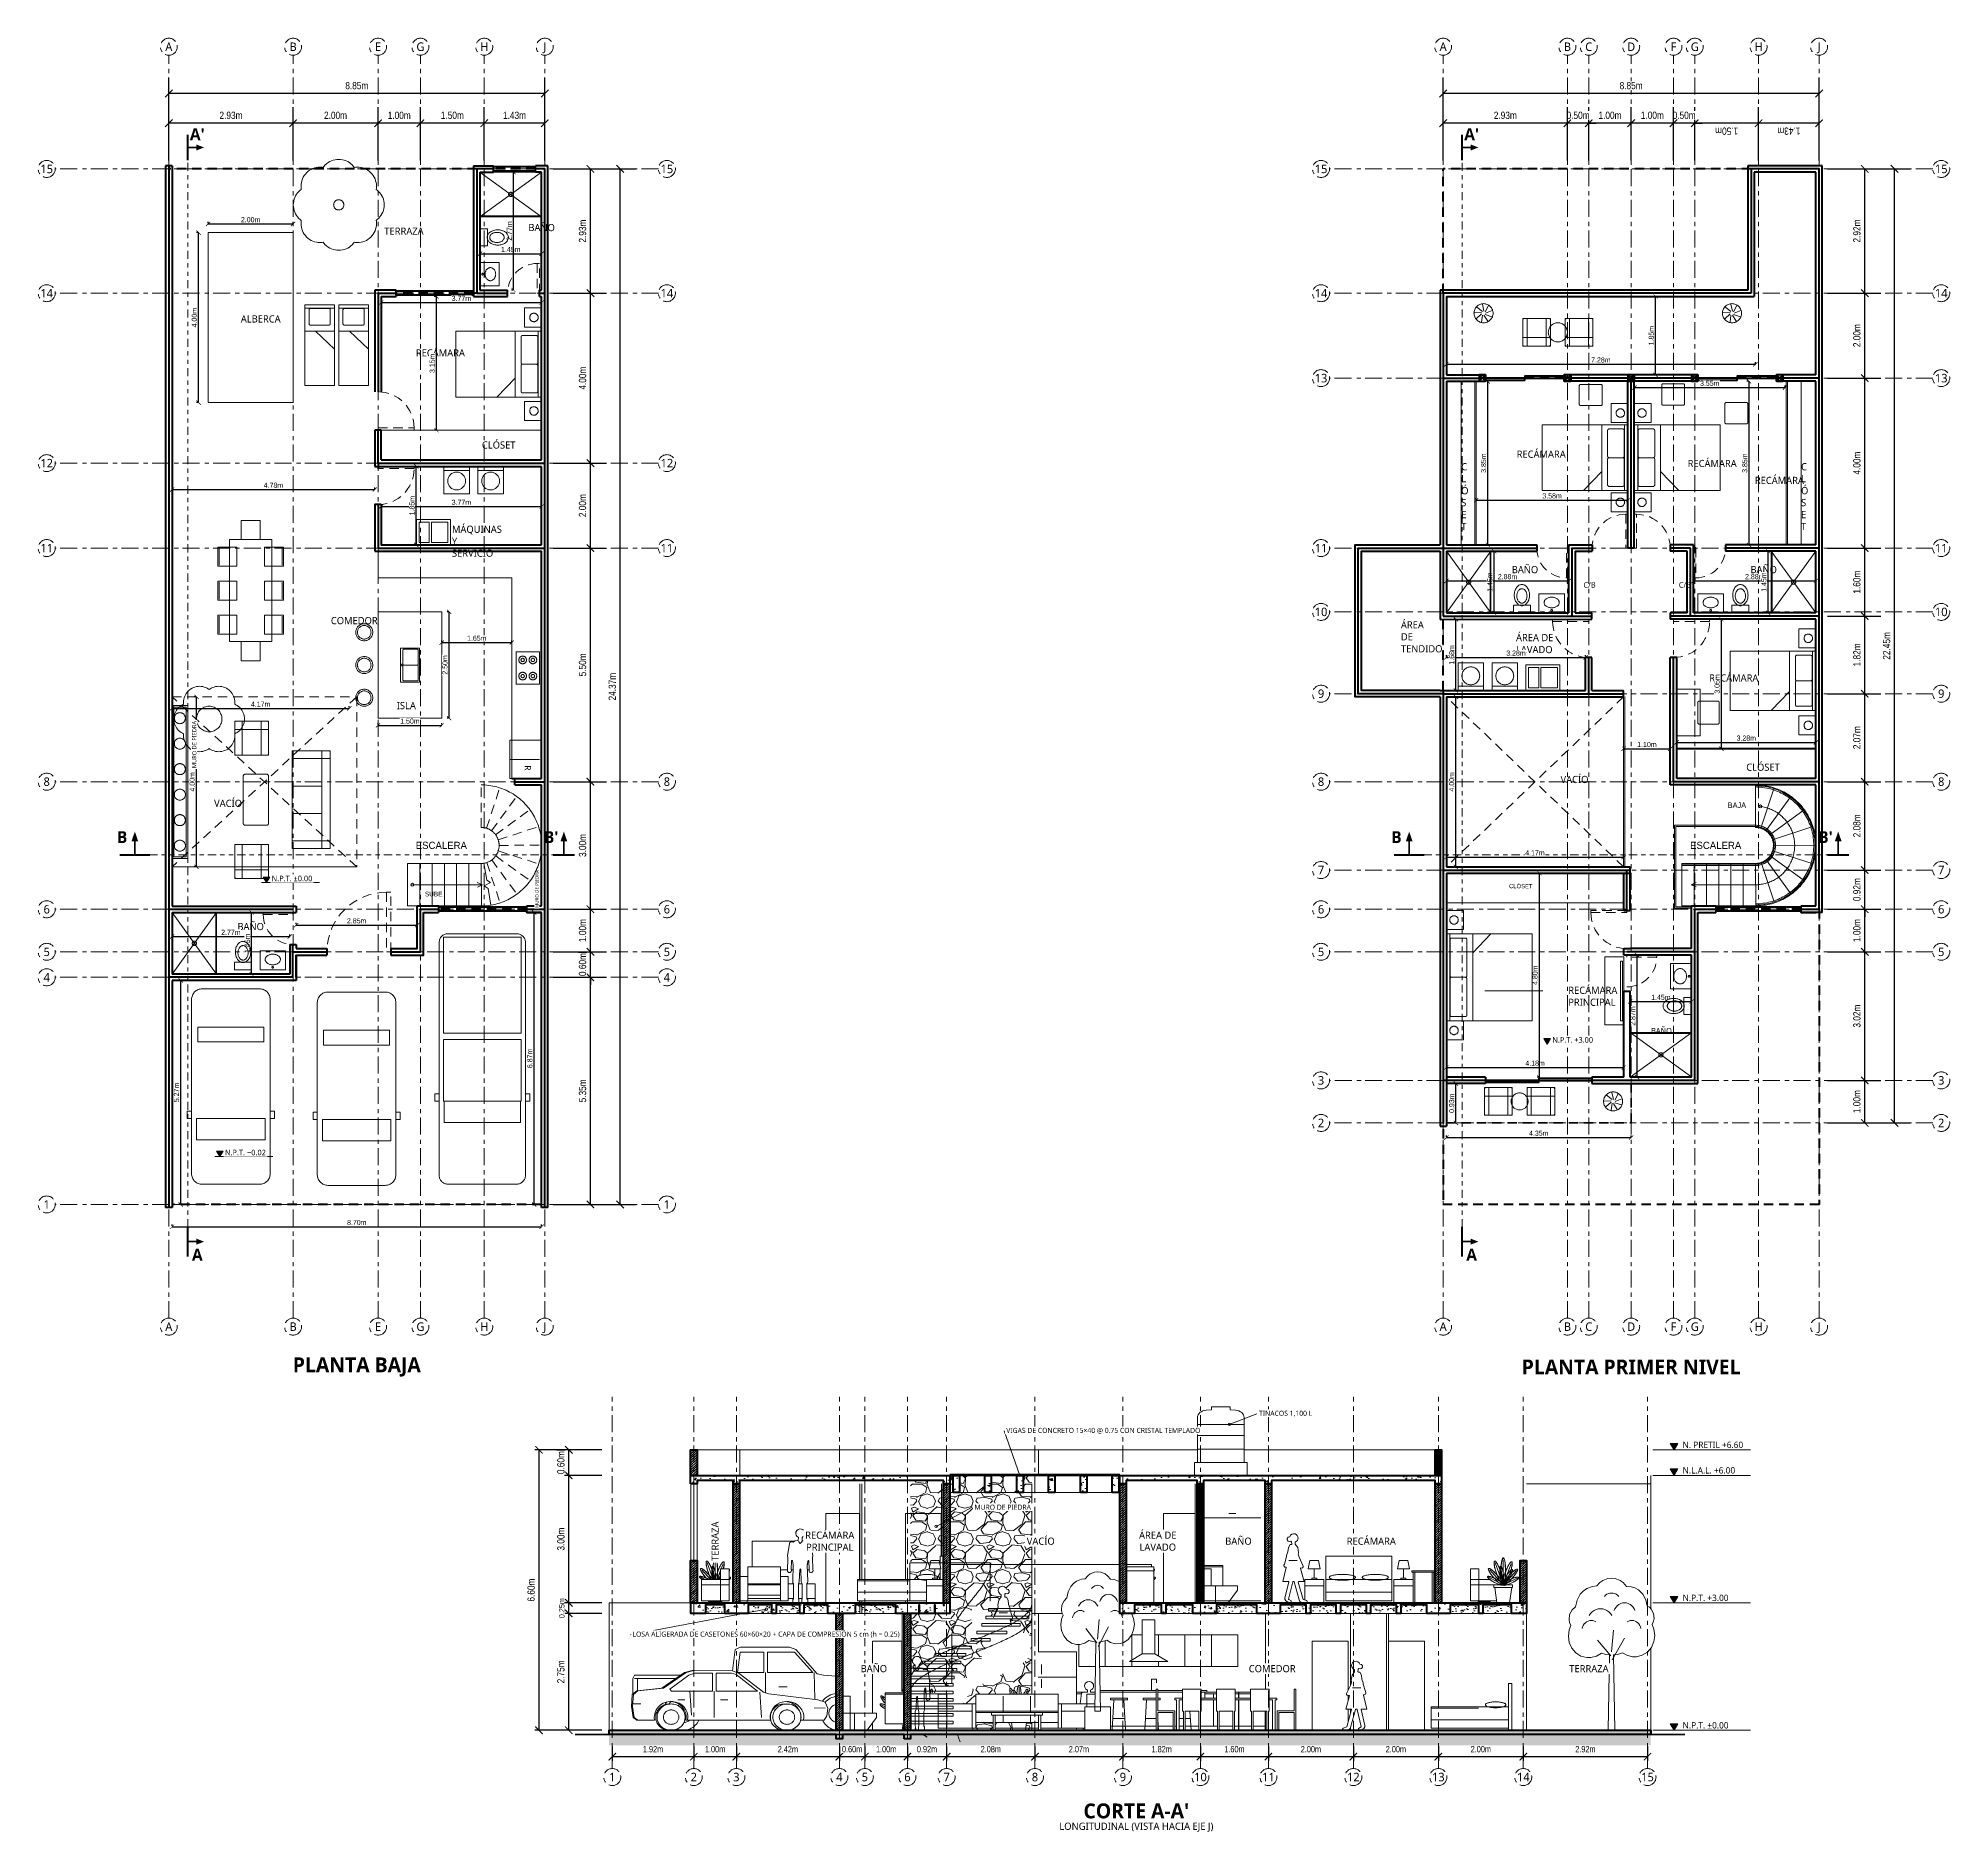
# Model space of a CAD drawing. Header units: metres. Extents: x 28.9 to 124.2, y -14.9 to 27.3.
# Drawn here: x 28.86 to 73.86, y -14.89 to 27.32 of the extents above; entities that cross this region are included whole.
import ezdxf
from ezdxf.enums import TextEntityAlignment as Align

# ---------------------------------------------------------------- set-up
doc = ezdxf.new("R2010")
doc.units = ezdxf.units.M
for name, pattern in [('EJE', [0.6, 0.4, -0.08, 0, -0.12]), ('PHANTOM', [6.35, 3.175, -0.635, 0.635, -0.635, 0.635, -0.635]), ('VACIO', [0.36, 0.22, -0.14])]:
    doc.linetypes.add(name, pattern=pattern)
for name, color, linetype, lineweight in [('001_Muros', 7, 'Continuous', 40), ('002_EjesVerticales', 8, 'EJE', 9), ('003_EjesHorizontales', 8, 'EJE', 9), ('004_Vacios', 7, 'VACIO', 18), ('005_Escalera', 7, 'Continuous', 18), ('006_Mobiliario', 6, 'Continuous', 18), ('007_Textos', 7, 'Continuous', 18), ('008_Cotas', 8, 'Continuous', 13), ('011_Puertas', 7, 'VACIO', 18), ('012_Ventanas', 5, 'Continuous', 40), ('013_Cortes', 7, 'Continuous', 50), ('014_Achurados', 8, 'Continuous', 5), ('015_Proyeccion', 8, 'Continuous', 13), ('016_Niveles', 7, 'Continuous', 18), ('017_LineaDeCorte', 1, 'Continuous', 30), ('018_Terreno', 7, 'Continuous', 35), ('019_Entourage', 8, 'Continuous', 13), ('020_Barandales', 8, 'Continuous', 18), ('021_Muebles_Corte', 8, 'Continuous', 13)]:
    doc.layers.add(name, color=color, linetype=linetype, lineweight=lineweight)
doc.styles.add('OpenSans', font='OpenSans-Regular.ttf')
doc.styles.add('OpenSans-SemiBold', font='OpenSans-SemiBold.ttf')
doc.styles.add('OpenSansCondensed-Light', font='OpenSansCondensed-Light.ttf')
doc.dimstyles.new('EZDXF', dxfattribs={"dimtxt": 0.25, "dimasz": 0.175, "dimexe": 0.375, "dimexo": 0.125, "dimgap": 0.1, "dimtad": 1, "dimzin": 4, "dimtxsty": 'OpenSansCondensed-Light', "dimblk": 'ARCHTICK', "dimcen": 2.5, "dimazin": 1, "dimtfac": 0.5, "dimtmove": 2, "dimatfit": 3})
pattern_1 = [(45, (0, 0), (-0.0003232892, 0.0003232892), [])]

msp = doc.modelspace()

# ---------------------------------------------------------------- texts
at = {"layer": '007_Textos', "attachment_point": 1, "style": 'OpenSans'}
for s, width, heights, insert, char_height in [('BAÑO', 0.04964, [0], (40.4, 22.95), 0.1688), ('TERRAZA', 0.04964, [0], (37.008, 22.866), 0.1688), ('ALBERCA', 0.04964, [0], (33.63, 20.8), 0.1688), ('RECÁMARA', 0.04964, [0], (37.75, 20), 0.1688), ('CLÓSET', 0.04964, [0], (39.305, 17.833), 0.1688), ('RECÁMARA', 0.16882, [0.482], (63.665, 17.617), 0.1688), ('C\\PL\\PÓ\\PS\\PE\\PT', 0.04964, [0], (62.36, 17.322), 0.169), ('C\\PL\\PÓ\\PS\\PE\\PT', 0.04964, [0], (70.36, 17.322), 0.169), ('RECÁMARA', 0.16882, [0.482], (69.272, 17), 0.1688), ('MÁQUINAS Y\\PSERVICIO', 0.04964, [0], (38.6, 15.85), 0.1688), ('BAÑO', 0.04964, [0], (63.55, 14.9), 0.1688), ('BAÑO', 0.04964, [0], (69.17, 14.9), 0.1688), ('C/B', 1.75985, [0.482], (65.238, 14.52), 0.13), ('C/B', 1.75985, [0.482], (67.482, 14.52), 0.13), ('COMEDOR', 0.04964, [0], (35.75, 13.7), 0.1688), ('ÁREA \\PDE \\PTENDIDO', 1.75985, [1.021], (60.94, 13.6), 0.1688), ('ÁREA DE \\PLAVADO', 1.75985, [1.021], (63.65, 13.3), 0.1688), ('RECÁMARA', 0.16882, [0.482], (68.2, 12.35), 0.1688), ('ISLA', 0.04964, [0], (37.3, 11.7), 0.1688), ('VACÍO', 0.04964, [0], (64.698, 9.961), 0.1688), ('CLÓSET', 0.04964, [0], (69.07, 10.25), 0.1688), ('VACÍO', 0.04964, [0], (33, 9.4), 0.1688), ('BAÑO', 0.04964, [0], (33.55, 6.5), 0.1688), ('RECÁMARA\\PPRINCIPAL', 0.04964, [0], (64.88, 5), 0.1688), ('BAÑO', 0.04964, [0], (66.83, 4.03), 0.13)]:
    msp.add_mtext_dynamic_manual_height_columns(s, width=width, gutter_width=0.844, heights=heights, dxfattribs=dict(at, insert=insert, char_height=char_height))
at = {"layer": '007_Textos', "attachment_point": 5}
for s, insert, char_height in [('BAJA', (68.85, 9.27), 0.13), ('ESCALERA', (38.35, 8.325), 0.169), ('ESCALERA', (68.35, 8.325), 0.169), ('SUBE', (38.171, 7.18), 0.11)]:
    msp.add_mtext(s, dxfattribs=dict(at, insert=insert, char_height=char_height))
for s, insert, char_height, style in [('B', (30.835, 8.52), 0.28, 'OpenSans-SemiBold'), ('B', (60.835, 8.52), 0.28, 'OpenSans-SemiBold'), ('A', (32.605, -1.31), 0.28, 'OpenSans-SemiBold'), ('A', (62.605, -1.31), 0.28, 'OpenSans-SemiBold'), ('PLANTA BAJA', (36.36, -3.95), 0.35, 'OpenSans-SemiBold'), ('PLANTA PRIMER NIVEL', (66.36, -3.95), 0.35, 'OpenSans-SemiBold'), ("CORTE A-A'", (54.711, -14.4), 0.35, 'OpenSans-SemiBold'), ('LONGITUDINAL (VISTA HACIA EJE J)', (54.711, -14.78), 0.17, 'OpenSans')]:
    msp.add_mtext(s, dxfattribs=dict(at, insert=insert, char_height=char_height, style=style))
at = {"layer": '007_Textos', "insert": (57.116, -8.05), "char_height": 0.169, "attachment_point": 5, "style": 'OpenSans', "bg_fill": 3, "box_fill_scale": 1.25, "bg_fill_color": 0, "bg_fill_transparency": 0}
msp.add_mtext('BAÑO', dxfattribs=at)
at = {"layer": '016_Niveles', "char_height": 0.15, "attachment_point": 7, "style": 'OpenSans'}
for s, insert in [('N. PRETIL +6.60', (67.571, -5.86)), ('N.L.A.L. +6.00', (67.571, -6.46)), ('N.P.T. +3.00', (67.571, -9.46)), ('N.P.T. ±0.00', (67.571, -12.46))]:
    msp.add_mtext(s, dxfattribs=dict(at, insert=insert))

# ---------------------------------------------------------------- blocks, each defined once
blk = doc.blocks.new('EJE')
at = {"color": 0}
blk.add_circle((0, 0), 0.2, dxfattribs=at)
at = {"color": 0, "style": 'OpenSans'}
blk.add_attdef('EJE', text='', height=0.2, dxfattribs=at).set_placement((0, 0), align=Align.MIDDLE_CENTER)
blk = doc.blocks.new('_ARCHTICK')
at = {"color": 0, "linetype": 'ByBlock', "const_width": 0.15}
blk.add_lwpolyline([(-0.5, -0.5), (0.5, 0.5)], dxfattribs=at)
blk = doc.blocks.new('*D4')
at = {"layer": '008_Cotas', "color": 0, "lineweight": -2, "transparency": 16777216}
for p, q in [((39.36, 24.446), (39.36, 25.696)), ((40.785, 24.446), (40.785, 25.696)), ((40.785, 25.321), (39.36, 25.321))]:
    blk.add_line(p, q, dxfattribs=at)
at = {"layer": 'Defpoints', "color": 0, "transparency": 16777216}
for p in [(39.36, 25.321), (39.36, 24.321), (40.785, 24.321)]:
    blk.add_point(p, dxfattribs=at)
at = {"layer": '008_Cotas', "color": 0, "lineweight": -2, "transparency": 16777216, "xscale": 0.175, "yscale": 0.175, "zscale": 0.175, "rotation": 180}
blk.add_blockref('_ARCHTICK', (39.36, 25.321), dxfattribs=at)
at = {"layer": '008_Cotas', "color": 0, "lineweight": -2, "transparency": 16777216, "xscale": 0.175, "yscale": 0.175, "zscale": 0.175}
blk.add_blockref('_ARCHTICK', (40.785, 25.321), dxfattribs=at)
at = {"layer": '008_Cotas', "color": 0, "transparency": 16777216, "insert": (40.073, 25.506), "char_height": 0.17, "attachment_point": 5, "style": 'OpenSansCondensed-Light', "bg_fill": 3, "box_fill_scale": 1.1, "bg_fill_color": 9, "bg_fill_true_color": 13158600, "bg_fill_transparency": 0}
blk.add_mtext('1.43m', dxfattribs=at)
blk = doc.blocks.new('*D5')
at = {"layer": '008_Cotas', "color": 0, "lineweight": -2, "transparency": 16777216}
for p, q in [((37.858, 24.446), (37.858, 25.696)), ((39.36, 24.446), (39.36, 25.696)), ((39.36, 25.321), (37.858, 25.321))]:
    blk.add_line(p, q, dxfattribs=at)
at = {"layer": 'Defpoints', "color": 0, "transparency": 16777216}
for p in [(37.858, 25.321), (37.858, 24.321), (39.36, 24.321)]:
    blk.add_point(p, dxfattribs=at)
at = {"layer": '008_Cotas', "color": 0, "lineweight": -2, "transparency": 16777216, "xscale": 0.175, "yscale": 0.175, "zscale": 0.175, "rotation": 180}
blk.add_blockref('_ARCHTICK', (37.858, 25.321), dxfattribs=at)
at = {"layer": '008_Cotas', "color": 0, "lineweight": -2, "transparency": 16777216, "xscale": 0.175, "yscale": 0.175, "zscale": 0.175}
blk.add_blockref('_ARCHTICK', (39.36, 25.321), dxfattribs=at)
at = {"layer": '008_Cotas', "color": 0, "transparency": 16777216, "insert": (38.609, 25.506), "char_height": 0.17, "attachment_point": 5, "style": 'OpenSansCondensed-Light', "bg_fill": 3, "box_fill_scale": 1.1, "bg_fill_color": 9, "bg_fill_true_color": 13158600, "bg_fill_transparency": 0}
blk.add_mtext('1.50m', dxfattribs=at)
blk = doc.blocks.new('*D6')
at = {"layer": '008_Cotas', "color": 0, "lineweight": -2, "transparency": 16777216}
for p, q in [((36.86, 24.446), (36.86, 25.696)), ((37.858, 24.446), (37.858, 25.696)), ((37.858, 25.321), (36.86, 25.321))]:
    blk.add_line(p, q, dxfattribs=at)
at = {"layer": 'Defpoints', "color": 0, "transparency": 16777216}
for p in [(36.86, 24.321), (37.858, 24.321)]:
    blk.add_point(p, dxfattribs=at)
at = {"layer": '008_Cotas', "color": 0, "lineweight": -2, "transparency": 16777216, "xscale": 0.175, "yscale": 0.175, "zscale": 0.175, "rotation": 180}
blk.add_blockref('_ARCHTICK', (36.86, 25.321), dxfattribs=at)
at = {"layer": '008_Cotas', "color": 0, "lineweight": -2, "transparency": 16777216, "xscale": 0.175, "yscale": 0.175, "zscale": 0.175}
blk.add_blockref('_ARCHTICK', (37.858, 25.321), dxfattribs=at)
at = {"layer": '008_Cotas', "color": 0, "transparency": 16777216, "insert": (37.359, 25.506), "char_height": 0.17, "attachment_point": 5, "style": 'OpenSansCondensed-Light', "bg_fill": 3, "box_fill_scale": 1.1, "bg_fill_color": 9, "bg_fill_true_color": 13158600, "bg_fill_transparency": 0}
blk.add_mtext('1.00m', dxfattribs=at)
at = {"layer": 'Defpoints', "color": 0, "transparency": 16777216}
blk.add_point((36.86, 25.321), dxfattribs=at)
blk = doc.blocks.new('*D7')
at = {"layer": '008_Cotas', "color": 0, "lineweight": -2, "transparency": 16777216}
for p, q in [((34.86, 24.446), (34.86, 25.696)), ((36.86, 24.446), (36.86, 25.696)), ((36.86, 25.321), (34.86, 25.321))]:
    blk.add_line(p, q, dxfattribs=at)
at = {"layer": 'Defpoints', "color": 0, "transparency": 16777216}
for p in [(34.86, 25.321), (34.86, 24.321), (36.86, 24.321)]:
    blk.add_point(p, dxfattribs=at)
at = {"layer": '008_Cotas', "color": 0, "lineweight": -2, "transparency": 16777216, "xscale": 0.175, "yscale": 0.175, "zscale": 0.175, "rotation": 180}
blk.add_blockref('_ARCHTICK', (34.86, 25.321), dxfattribs=at)
at = {"layer": '008_Cotas', "color": 0, "lineweight": -2, "transparency": 16777216, "xscale": 0.175, "yscale": 0.175, "zscale": 0.175}
blk.add_blockref('_ARCHTICK', (36.86, 25.321), dxfattribs=at)
at = {"layer": '008_Cotas', "color": 0, "transparency": 16777216, "insert": (35.86, 25.506), "char_height": 0.17, "attachment_point": 5, "style": 'OpenSansCondensed-Light', "bg_fill": 3, "box_fill_scale": 1.1, "bg_fill_color": 9, "bg_fill_true_color": 13158600, "bg_fill_transparency": 0}
blk.add_mtext('2.00m', dxfattribs=at)
blk = doc.blocks.new('*D8')
at = {"layer": '008_Cotas', "color": 0, "lineweight": -2, "transparency": 16777216}
for p, q in [((31.935, 24.446), (31.935, 25.696)), ((34.86, 24.446), (34.86, 25.696)), ((34.86, 25.321), (31.935, 25.321))]:
    blk.add_line(p, q, dxfattribs=at)
at = {"layer": 'Defpoints', "color": 0, "transparency": 16777216}
for p in [(31.935, 25.321), (31.935, 24.321), (34.86, 24.321)]:
    blk.add_point(p, dxfattribs=at)
at = {"layer": '008_Cotas', "color": 0, "lineweight": -2, "transparency": 16777216, "xscale": 0.175, "yscale": 0.175, "zscale": 0.175, "rotation": 180}
blk.add_blockref('_ARCHTICK', (31.935, 25.321), dxfattribs=at)
at = {"layer": '008_Cotas', "color": 0, "lineweight": -2, "transparency": 16777216, "xscale": 0.175, "yscale": 0.175, "zscale": 0.175}
blk.add_blockref('_ARCHTICK', (34.86, 25.321), dxfattribs=at)
at = {"layer": '008_Cotas', "color": 0, "transparency": 16777216, "insert": (33.398, 25.506), "char_height": 0.17, "attachment_point": 5, "style": 'OpenSansCondensed-Light', "bg_fill": 3, "box_fill_scale": 1.1, "bg_fill_color": 9, "bg_fill_true_color": 13158600, "bg_fill_transparency": 0}
blk.add_mtext('2.93m', dxfattribs=at)
blk = doc.blocks.new('*D9')
at = {"layer": '008_Cotas', "color": 0, "lineweight": -2, "transparency": 16777216}
for p, q in [((31.935, 24.446), (31.935, 26.396)), ((40.785, 24.446), (40.785, 26.396)), ((40.785, 26.021), (31.935, 26.021))]:
    blk.add_line(p, q, dxfattribs=at)
at = {"layer": 'Defpoints', "color": 0, "transparency": 16777216}
for p in [(31.935, 26.021), (31.935, 24.321), (40.785, 24.321)]:
    blk.add_point(p, dxfattribs=at)
at = {"layer": '008_Cotas', "color": 0, "lineweight": -2, "transparency": 16777216, "xscale": 0.175, "yscale": 0.175, "zscale": 0.175, "rotation": 180}
blk.add_blockref('_ARCHTICK', (31.935, 26.021), dxfattribs=at)
at = {"layer": '008_Cotas', "color": 0, "lineweight": -2, "transparency": 16777216, "xscale": 0.175, "yscale": 0.175, "zscale": 0.175}
blk.add_blockref('_ARCHTICK', (40.785, 26.021), dxfattribs=at)
at = {"layer": '008_Cotas', "color": 0, "transparency": 16777216, "insert": (36.36, 26.206), "char_height": 0.17, "attachment_point": 5, "style": 'OpenSansCondensed-Light', "bg_fill": 3, "box_fill_scale": 1.1, "bg_fill_color": 9, "bg_fill_true_color": 13158600, "bg_fill_transparency": 0}
blk.add_mtext('8.85m', dxfattribs=at)
blk = doc.blocks.new('*D186')
at = {"color": 0, "transparency": 16777216}
for p, q in [((40.985, 5.221), (42.235, 5.221)), ((41.86, -0.125), (41.86, 5.221)), ((40.985, -0.125), (42.235, -0.125))]:
    blk.add_line(p, q, dxfattribs=at)
at = {"layer": 'Defpoints', "transparency": 16777216}
for p in [(40.86, 5.221), (40.86, -0.125), (41.86, -0.125)]:
    blk.add_point(p, dxfattribs=at)
at = {"layer": '008_Cotas', "color": 0, "transparency": 16777216, "xscale": 0.175, "yscale": 0.175}
for p, rotation in [((41.86, 5.221), 90), ((41.86, -0.125), 270)]:
    blk.add_blockref('_ARCHTICK', p, dxfattribs=dict(at, rotation=rotation))
at = {"layer": '008_Cotas', "color": 0, "transparency": 16777216, "insert": (41.675, 2.548), "char_height": 0.17, "attachment_point": 5, "rotation": 90, "style": 'OpenSansCondensed-Light', "bg_fill": 3, "box_fill_scale": 1.1, "bg_fill_color": 0, "bg_fill_transparency": 0}
blk.add_mtext('5.35m', dxfattribs=at)
blk = doc.blocks.new('*D10')
at = {"layer": '008_Cotas', "color": 0, "lineweight": -2, "transparency": 16777216}
for p, q in [((41.86, 5.821), (41.86, 5.996)), ((40.985, 5.821), (42.235, 5.821)), ((41.86, 5.221), (41.86, 5.821)), ((40.985, 5.221), (42.235, 5.221)), ((41.86, 5.221), (41.86, 5.046))]:
    blk.add_line(p, q, dxfattribs=at)
at = {"layer": 'Defpoints', "color": 0, "transparency": 16777216}
for p in [(40.86, 5.821), (40.86, 5.221)]:
    blk.add_point(p, dxfattribs=at)
at = {"layer": '008_Cotas', "color": 0, "lineweight": -2, "transparency": 16777216, "xscale": 0.175, "yscale": 0.175, "zscale": 0.175}
for p, rotation in [((41.86, 5.821), 270), ((41.86, 5.221), 90)]:
    blk.add_blockref('_ARCHTICK', p, dxfattribs=dict(at, rotation=rotation))
at = {"layer": '008_Cotas', "color": 0, "transparency": 16777216, "insert": (41.675, 5.521), "char_height": 0.17, "attachment_point": 5, "rotation": 90, "style": 'OpenSansCondensed-Light', "bg_fill": 3, "box_fill_scale": 1.1, "bg_fill_color": 9, "bg_fill_true_color": 13158600, "bg_fill_transparency": 0}
blk.add_mtext('0.60m', dxfattribs=at)
at = {"layer": 'Defpoints', "color": 0, "transparency": 16777216}
blk.add_point((41.86, 5.821), dxfattribs=at)
blk = doc.blocks.new('*D11')
at = {"layer": '008_Cotas', "color": 0, "lineweight": -2, "transparency": 16777216}
for p, q in [((40.985, 6.823), (42.235, 6.823)), ((41.86, 5.821), (41.86, 6.823)), ((40.985, 5.821), (42.235, 5.821))]:
    blk.add_line(p, q, dxfattribs=at)
at = {"layer": 'Defpoints', "color": 0, "transparency": 16777216}
for p in [(40.86, 6.823), (40.86, 5.821)]:
    blk.add_point(p, dxfattribs=at)
at = {"layer": '008_Cotas', "color": 0, "lineweight": -2, "transparency": 16777216, "xscale": 0.175, "yscale": 0.175, "zscale": 0.175}
for p, rotation in [((41.86, 6.823), 90), ((41.86, 5.821), 270)]:
    blk.add_blockref('_ARCHTICK', p, dxfattribs=dict(at, rotation=rotation))
at = {"layer": '008_Cotas', "color": 0, "transparency": 16777216, "insert": (41.675, 6.322), "char_height": 0.17, "attachment_point": 5, "rotation": 90, "style": 'OpenSansCondensed-Light', "bg_fill": 3, "box_fill_scale": 1.1, "bg_fill_color": 9, "bg_fill_true_color": 13158600, "bg_fill_transparency": 0}
blk.add_mtext('1.00m', dxfattribs=at)
at = {"layer": 'Defpoints', "color": 0, "transparency": 16777216}
blk.add_point((41.86, 6.823), dxfattribs=at)
blk = doc.blocks.new('*D12')
at = {"layer": '008_Cotas', "color": 0, "lineweight": -2, "transparency": 16777216}
for p, q in [((40.985, 9.825), (42.235, 9.825)), ((41.86, 6.823), (41.86, 9.825)), ((40.985, 6.823), (42.235, 6.823))]:
    blk.add_line(p, q, dxfattribs=at)
at = {"layer": 'Defpoints', "color": 0, "transparency": 16777216}
for p in [(40.86, 9.825), (41.86, 9.825), (40.86, 6.823)]:
    blk.add_point(p, dxfattribs=at)
at = {"layer": '008_Cotas', "color": 0, "lineweight": -2, "transparency": 16777216, "xscale": 0.175, "yscale": 0.175, "zscale": 0.175}
for p, rotation in [((41.86, 9.825), 90), ((41.86, 6.823), 270)]:
    blk.add_blockref('_ARCHTICK', p, dxfattribs=dict(at, rotation=rotation))
at = {"layer": '008_Cotas', "color": 0, "transparency": 16777216, "insert": (41.675, 8.324), "char_height": 0.17, "attachment_point": 5, "rotation": 90, "style": 'OpenSansCondensed-Light', "bg_fill": 3, "box_fill_scale": 1.1, "bg_fill_color": 9, "bg_fill_true_color": 13158600, "bg_fill_transparency": 0}
blk.add_mtext('3.00m', dxfattribs=at)
blk = doc.blocks.new('*D13')
at = {"layer": '008_Cotas', "color": 0, "lineweight": -2, "transparency": 16777216}
for p, q in [((40.985, 15.322), (42.235, 15.322)), ((41.86, 9.825), (41.86, 15.322)), ((40.985, 9.825), (42.235, 9.825))]:
    blk.add_line(p, q, dxfattribs=at)
at = {"layer": 'Defpoints', "color": 0, "transparency": 16777216}
for p in [(40.86, 15.322), (41.86, 15.322), (40.86, 9.825)]:
    blk.add_point(p, dxfattribs=at)
at = {"layer": '008_Cotas', "color": 0, "lineweight": -2, "transparency": 16777216, "xscale": 0.175, "yscale": 0.175, "zscale": 0.175}
for p, rotation in [((41.86, 15.322), 90), ((41.86, 9.825), 270)]:
    blk.add_blockref('_ARCHTICK', p, dxfattribs=dict(at, rotation=rotation))
at = {"layer": '008_Cotas', "color": 0, "transparency": 16777216, "insert": (41.675, 12.573), "char_height": 0.17, "attachment_point": 5, "rotation": 90, "style": 'OpenSansCondensed-Light', "bg_fill": 3, "box_fill_scale": 1.1, "bg_fill_color": 9, "bg_fill_true_color": 13158600, "bg_fill_transparency": 0}
blk.add_mtext('5.50m', dxfattribs=at)
blk = doc.blocks.new('*D14')
at = {"layer": '008_Cotas', "color": 0, "lineweight": -2, "transparency": 16777216}
for p, q in [((40.985, 17.321), (42.235, 17.321)), ((41.86, 15.322), (41.86, 17.321)), ((40.985, 15.322), (42.235, 15.322))]:
    blk.add_line(p, q, dxfattribs=at)
at = {"layer": 'Defpoints', "color": 0, "transparency": 16777216}
for p in [(40.86, 17.321), (41.86, 17.321), (40.86, 15.322)]:
    blk.add_point(p, dxfattribs=at)
at = {"layer": '008_Cotas', "color": 0, "lineweight": -2, "transparency": 16777216, "xscale": 0.175, "yscale": 0.175, "zscale": 0.175}
for p, rotation in [((41.86, 17.321), 90), ((41.86, 15.322), 270)]:
    blk.add_blockref('_ARCHTICK', p, dxfattribs=dict(at, rotation=rotation))
at = {"layer": '008_Cotas', "color": 0, "transparency": 16777216, "insert": (41.675, 16.321), "char_height": 0.17, "attachment_point": 5, "rotation": 90, "style": 'OpenSansCondensed-Light', "bg_fill": 3, "box_fill_scale": 1.1, "bg_fill_color": 9, "bg_fill_true_color": 13158600, "bg_fill_transparency": 0}
blk.add_mtext('2.00m', dxfattribs=at)
blk = doc.blocks.new('*D15')
at = {"layer": '008_Cotas', "color": 0, "lineweight": -2, "transparency": 16777216}
for p, q in [((40.985, 21.321), (42.235, 21.321)), ((41.86, 17.321), (41.86, 21.321)), ((40.985, 17.321), (42.235, 17.321))]:
    blk.add_line(p, q, dxfattribs=at)
at = {"layer": 'Defpoints', "color": 0, "transparency": 16777216}
for p in [(40.86, 21.321), (41.86, 21.321), (40.86, 17.321)]:
    blk.add_point(p, dxfattribs=at)
at = {"layer": '008_Cotas', "color": 0, "lineweight": -2, "transparency": 16777216, "xscale": 0.175, "yscale": 0.175, "zscale": 0.175}
for p, rotation in [((41.86, 21.321), 90), ((41.86, 17.321), 270)]:
    blk.add_blockref('_ARCHTICK', p, dxfattribs=dict(at, rotation=rotation))
at = {"layer": '008_Cotas', "color": 0, "transparency": 16777216, "insert": (41.675, 19.321), "char_height": 0.17, "attachment_point": 5, "rotation": 90, "style": 'OpenSansCondensed-Light', "bg_fill": 3, "box_fill_scale": 1.1, "bg_fill_color": 9, "bg_fill_true_color": 13158600, "bg_fill_transparency": 0}
blk.add_mtext('4.00m', dxfattribs=at)
blk = doc.blocks.new('*D16')
at = {"layer": '008_Cotas', "color": 0, "lineweight": -2, "transparency": 16777216}
for p, q in [((40.985, 24.246), (42.235, 24.246)), ((41.86, 21.321), (41.86, 24.246)), ((40.985, 21.321), (42.235, 21.321))]:
    blk.add_line(p, q, dxfattribs=at)
at = {"layer": 'Defpoints', "color": 0, "transparency": 16777216}
for p in [(40.86, 24.246), (41.86, 24.246), (40.86, 21.321)]:
    blk.add_point(p, dxfattribs=at)
at = {"layer": '008_Cotas', "color": 0, "lineweight": -2, "transparency": 16777216, "xscale": 0.175, "yscale": 0.175, "zscale": 0.175}
for p, rotation in [((41.86, 24.246), 90), ((41.86, 21.321), 270)]:
    blk.add_blockref('_ARCHTICK', p, dxfattribs=dict(at, rotation=rotation))
at = {"layer": '008_Cotas', "color": 0, "transparency": 16777216, "insert": (41.675, 22.783), "char_height": 0.17, "attachment_point": 5, "rotation": 90, "style": 'OpenSansCondensed-Light', "bg_fill": 3, "box_fill_scale": 1.1, "bg_fill_color": 9, "bg_fill_true_color": 13158600, "bg_fill_transparency": 0}
blk.add_mtext('2.93m', dxfattribs=at)
blk = doc.blocks.new('*D155')
at = {"color": 0, "transparency": 16777216}
for p, q in [((40.985, 24.246), (42.935, 24.246)), ((42.56, -0.125), (42.56, 24.246)), ((40.985, -0.125), (42.935, -0.125))]:
    blk.add_line(p, q, dxfattribs=at)
at = {"layer": 'Defpoints', "transparency": 16777216}
for p in [(40.86, 24.246), (40.86, -0.125), (42.56, -0.125)]:
    blk.add_point(p, dxfattribs=at)
at = {"layer": '008_Cotas', "color": 0, "transparency": 16777216, "xscale": 0.175, "yscale": 0.175}
for p, rotation in [((42.56, 24.246), 90), ((42.56, -0.125), 270)]:
    blk.add_blockref('_ARCHTICK', p, dxfattribs=dict(at, rotation=rotation))
at = {"layer": '008_Cotas', "color": 0, "transparency": 16777216, "insert": (42.375, 12.061), "char_height": 0.17, "attachment_point": 5, "rotation": 90, "style": 'OpenSansCondensed-Light', "bg_fill": 3, "box_fill_scale": 1.1, "bg_fill_color": 0, "bg_fill_transparency": 0}
blk.add_mtext('24.37m', dxfattribs=at)
blk = doc.blocks.new('*D48')
at = {"color": 0, "transparency": 16777216}
for p, q in [((67.858, 24.446), (67.858, 25.696)), ((69.36, 24.446), (69.36, 25.696)), ((69.36, 25.321), (67.858, 25.321))]:
    blk.add_line(p, q, dxfattribs=at)
at = {"layer": 'Defpoints', "transparency": 16777216}
for p in [(69.36, 25.321), (67.858, 24.321), (69.36, 24.321)]:
    blk.add_point(p, dxfattribs=at)
at = {"layer": '008_Cotas', "color": 0, "transparency": 16777216, "xscale": 0.175, "yscale": 0.175, "rotation": 180}
blk.add_blockref('_ARCHTICK', (67.858, 25.321), dxfattribs=at)
at = {"layer": '008_Cotas', "color": 0, "transparency": 16777216, "xscale": 0.175, "yscale": 0.175}
blk.add_blockref('_ARCHTICK', (69.36, 25.321), dxfattribs=at)
at = {"layer": '008_Cotas', "color": 0, "transparency": 16777216, "insert": (68.609, 25.136), "char_height": 0.17, "attachment_point": 5, "rotation": 180, "style": 'OpenSansCondensed-Light', "bg_fill": 3, "box_fill_scale": 1.1, "bg_fill_color": 0, "bg_fill_transparency": 0}
blk.add_mtext('1.50m', dxfattribs=at)
blk = doc.blocks.new('*D18')
at = {"layer": '008_Cotas', "color": 0, "lineweight": -2, "transparency": 16777216}
for p, q in [((67.357, 24.446), (67.357, 25.696)), ((67.858, 24.446), (67.858, 25.696)), ((67.357, 25.321), (67.182, 25.321)), ((67.858, 25.321), (67.357, 25.321)), ((67.858, 25.321), (68.033, 25.321))]:
    blk.add_line(p, q, dxfattribs=at)
at = {"layer": 'Defpoints', "color": 0, "transparency": 16777216}
for p in [(67.357, 24.321), (67.858, 24.321)]:
    blk.add_point(p, dxfattribs=at)
at = {"layer": '008_Cotas', "color": 0, "lineweight": -2, "transparency": 16777216, "xscale": 0.175, "yscale": 0.175, "zscale": 0.175}
blk.add_blockref('_ARCHTICK', (67.357, 25.321), dxfattribs=at)
at = {"layer": '008_Cotas', "color": 0, "lineweight": -2, "transparency": 16777216, "xscale": 0.175, "yscale": 0.175, "zscale": 0.175, "rotation": 180}
blk.add_blockref('_ARCHTICK', (67.858, 25.321), dxfattribs=at)
at = {"layer": '008_Cotas', "color": 0, "transparency": 16777216, "insert": (67.608, 25.506), "char_height": 0.17, "attachment_point": 5, "style": 'OpenSansCondensed-Light', "bg_fill": 3, "box_fill_scale": 1.1, "bg_fill_color": 9, "bg_fill_true_color": 13158600, "bg_fill_transparency": 0}
blk.add_mtext('0.50m', dxfattribs=at)
at = {"layer": 'Defpoints', "color": 0, "transparency": 16777216}
blk.add_point((67.357, 25.321), dxfattribs=at)
blk = doc.blocks.new('*D19')
at = {"layer": '008_Cotas', "color": 0, "lineweight": -2, "transparency": 16777216}
for p, q in [((66.361, 24.446), (66.361, 25.696)), ((67.357, 24.446), (67.357, 25.696)), ((67.357, 25.321), (66.361, 25.321))]:
    blk.add_line(p, q, dxfattribs=at)
at = {"layer": 'Defpoints', "color": 0, "transparency": 16777216}
for p in [(66.361, 24.321), (67.357, 24.321)]:
    blk.add_point(p, dxfattribs=at)
at = {"layer": '008_Cotas', "color": 0, "lineweight": -2, "transparency": 16777216, "xscale": 0.175, "yscale": 0.175, "zscale": 0.175, "rotation": 180}
blk.add_blockref('_ARCHTICK', (66.361, 25.321), dxfattribs=at)
at = {"layer": '008_Cotas', "color": 0, "lineweight": -2, "transparency": 16777216, "xscale": 0.175, "yscale": 0.175, "zscale": 0.175}
blk.add_blockref('_ARCHTICK', (67.357, 25.321), dxfattribs=at)
at = {"layer": '008_Cotas', "color": 0, "transparency": 16777216, "insert": (66.859, 25.506), "char_height": 0.17, "attachment_point": 5, "style": 'OpenSansCondensed-Light', "bg_fill": 3, "box_fill_scale": 1.1, "bg_fill_color": 9, "bg_fill_true_color": 13158600, "bg_fill_transparency": 0}
blk.add_mtext('1.00m', dxfattribs=at)
at = {"layer": 'Defpoints', "color": 0, "transparency": 16777216}
blk.add_point((66.361, 25.321), dxfattribs=at)
blk = doc.blocks.new('*D20')
at = {"layer": '008_Cotas', "color": 0, "lineweight": -2, "transparency": 16777216}
for p, q in [((65.362, 24.446), (65.362, 25.696)), ((66.361, 24.446), (66.361, 25.696)), ((66.361, 25.321), (65.362, 25.321))]:
    blk.add_line(p, q, dxfattribs=at)
at = {"layer": 'Defpoints', "color": 0, "transparency": 16777216}
for p in [(65.362, 24.321), (66.361, 24.321)]:
    blk.add_point(p, dxfattribs=at)
at = {"layer": '008_Cotas', "color": 0, "lineweight": -2, "transparency": 16777216, "xscale": 0.175, "yscale": 0.175, "zscale": 0.175, "rotation": 180}
blk.add_blockref('_ARCHTICK', (65.362, 25.321), dxfattribs=at)
at = {"layer": '008_Cotas', "color": 0, "lineweight": -2, "transparency": 16777216, "xscale": 0.175, "yscale": 0.175, "zscale": 0.175}
blk.add_blockref('_ARCHTICK', (66.361, 25.321), dxfattribs=at)
at = {"layer": '008_Cotas', "color": 0, "transparency": 16777216, "insert": (65.862, 25.506), "char_height": 0.17, "attachment_point": 5, "style": 'OpenSansCondensed-Light', "bg_fill": 3, "box_fill_scale": 1.1, "bg_fill_color": 9, "bg_fill_true_color": 13158600, "bg_fill_transparency": 0}
blk.add_mtext('1.00m', dxfattribs=at)
at = {"layer": 'Defpoints', "color": 0, "transparency": 16777216}
blk.add_point((65.362, 25.321), dxfattribs=at)
blk = doc.blocks.new('*D21')
at = {"layer": '008_Cotas', "color": 0, "lineweight": -2, "transparency": 16777216}
for p, q in [((64.86, 24.446), (64.86, 25.696)), ((65.362, 24.446), (65.362, 25.696)), ((64.86, 25.321), (64.685, 25.321)), ((65.362, 25.321), (64.86, 25.321)), ((65.362, 25.321), (65.537, 25.321))]:
    blk.add_line(p, q, dxfattribs=at)
at = {"layer": 'Defpoints', "color": 0, "transparency": 16777216}
for p in [(64.86, 24.321), (65.362, 24.321)]:
    blk.add_point(p, dxfattribs=at)
at = {"layer": '008_Cotas', "color": 0, "lineweight": -2, "transparency": 16777216, "xscale": 0.175, "yscale": 0.175, "zscale": 0.175}
blk.add_blockref('_ARCHTICK', (64.86, 25.321), dxfattribs=at)
at = {"layer": '008_Cotas', "color": 0, "lineweight": -2, "transparency": 16777216, "xscale": 0.175, "yscale": 0.175, "zscale": 0.175, "rotation": 180}
blk.add_blockref('_ARCHTICK', (65.362, 25.321), dxfattribs=at)
at = {"layer": '008_Cotas', "color": 0, "transparency": 16777216, "insert": (65.111, 25.506), "char_height": 0.17, "attachment_point": 5, "style": 'OpenSansCondensed-Light', "bg_fill": 3, "box_fill_scale": 1.1, "bg_fill_color": 9, "bg_fill_true_color": 13158600, "bg_fill_transparency": 0}
blk.add_mtext('0.50m', dxfattribs=at)
at = {"layer": 'Defpoints', "color": 0, "transparency": 16777216}
blk.add_point((64.86, 25.321), dxfattribs=at)
blk = doc.blocks.new('*D22')
at = {"layer": '008_Cotas', "color": 0, "lineweight": -2, "transparency": 16777216}
for p, q in [((61.935, 24.446), (61.935, 25.696)), ((64.86, 24.446), (64.86, 25.696)), ((64.86, 25.321), (61.935, 25.321))]:
    blk.add_line(p, q, dxfattribs=at)
at = {"layer": 'Defpoints', "color": 0, "transparency": 16777216}
for p in [(61.935, 25.321), (61.935, 24.321), (64.86, 24.321)]:
    blk.add_point(p, dxfattribs=at)
at = {"layer": '008_Cotas', "color": 0, "lineweight": -2, "transparency": 16777216, "xscale": 0.175, "yscale": 0.175, "zscale": 0.175, "rotation": 180}
blk.add_blockref('_ARCHTICK', (61.935, 25.321), dxfattribs=at)
at = {"layer": '008_Cotas', "color": 0, "lineweight": -2, "transparency": 16777216, "xscale": 0.175, "yscale": 0.175, "zscale": 0.175}
blk.add_blockref('_ARCHTICK', (64.86, 25.321), dxfattribs=at)
at = {"layer": '008_Cotas', "color": 0, "transparency": 16777216, "insert": (63.398, 25.506), "char_height": 0.17, "attachment_point": 5, "style": 'OpenSansCondensed-Light', "bg_fill": 3, "box_fill_scale": 1.1, "bg_fill_color": 9, "bg_fill_true_color": 13158600, "bg_fill_transparency": 0}
blk.add_mtext('2.93m', dxfattribs=at)
blk = doc.blocks.new('*D23')
at = {"layer": '008_Cotas', "color": 0, "lineweight": -2, "transparency": 16777216}
for p, q in [((61.935, 24.446), (61.935, 26.396)), ((70.785, 24.446), (70.785, 26.396)), ((70.785, 26.021), (61.935, 26.021))]:
    blk.add_line(p, q, dxfattribs=at)
at = {"layer": 'Defpoints', "color": 0, "transparency": 16777216}
for p in [(61.935, 26.021), (61.935, 24.321), (70.785, 24.321)]:
    blk.add_point(p, dxfattribs=at)
at = {"layer": '008_Cotas', "color": 0, "lineweight": -2, "transparency": 16777216, "xscale": 0.175, "yscale": 0.175, "zscale": 0.175, "rotation": 180}
blk.add_blockref('_ARCHTICK', (61.935, 26.021), dxfattribs=at)
at = {"layer": '008_Cotas', "color": 0, "lineweight": -2, "transparency": 16777216, "xscale": 0.175, "yscale": 0.175, "zscale": 0.175}
blk.add_blockref('_ARCHTICK', (70.785, 26.021), dxfattribs=at)
at = {"layer": '008_Cotas', "color": 0, "transparency": 16777216, "insert": (66.36, 26.206), "char_height": 0.17, "attachment_point": 5, "style": 'OpenSansCondensed-Light', "bg_fill": 3, "box_fill_scale": 1.1, "bg_fill_color": 9, "bg_fill_true_color": 13158600, "bg_fill_transparency": 0}
blk.add_mtext('8.85m', dxfattribs=at)
blk = doc.blocks.new('*D41')
at = {"color": 0, "transparency": 16777216}
for p, q in [((70.985, 2.796), (72.235, 2.796)), ((71.86, 1.794), (71.86, 2.796)), ((70.985, 1.794), (72.235, 1.794))]:
    blk.add_line(p, q, dxfattribs=at)
at = {"layer": 'Defpoints', "transparency": 16777216}
for p in [(70.86, 2.796), (70.86, 1.794)]:
    blk.add_point(p, dxfattribs=at)
at = {"layer": '008_Cotas', "color": 0, "transparency": 16777216, "xscale": 0.175, "yscale": 0.175}
for p, rotation in [((71.86, 2.796), 90), ((71.86, 1.794), 270)]:
    blk.add_blockref('_ARCHTICK', p, dxfattribs=dict(at, rotation=rotation))
at = {"layer": '008_Cotas', "color": 0, "transparency": 16777216, "insert": (71.675, 2.295), "char_height": 0.17, "attachment_point": 5, "rotation": 90, "style": 'OpenSansCondensed-Light', "bg_fill": 3, "box_fill_scale": 1.1, "bg_fill_color": 0, "bg_fill_transparency": 0}
blk.add_mtext('1.00m', dxfattribs=at)
at = {"layer": 'Defpoints', "transparency": 16777216}
blk.add_point((71.86, 1.794), dxfattribs=at)
blk = doc.blocks.new('*D42')
at = {"color": 0, "transparency": 16777216}
for p, q in [((70.985, 5.821), (72.235, 5.821)), ((71.86, 2.796), (71.86, 5.821)), ((70.985, 2.796), (72.235, 2.796))]:
    blk.add_line(p, q, dxfattribs=at)
at = {"layer": 'Defpoints', "transparency": 16777216}
for p in [(70.86, 5.821), (70.86, 2.796), (71.86, 2.796)]:
    blk.add_point(p, dxfattribs=at)
at = {"layer": '008_Cotas', "color": 0, "transparency": 16777216, "xscale": 0.175, "yscale": 0.175}
for p, rotation in [((71.86, 5.821), 90), ((71.86, 2.796), 270)]:
    blk.add_blockref('_ARCHTICK', p, dxfattribs=dict(at, rotation=rotation))
at = {"layer": '008_Cotas', "color": 0, "transparency": 16777216, "insert": (71.675, 4.308), "char_height": 0.17, "attachment_point": 5, "rotation": 90, "style": 'OpenSansCondensed-Light', "bg_fill": 3, "box_fill_scale": 1.1, "bg_fill_color": 0, "bg_fill_transparency": 0}
blk.add_mtext('3.02m', dxfattribs=at)
blk = doc.blocks.new('*D43')
at = {"color": 0, "transparency": 16777216}
for p, q in [((70.985, 6.823), (72.235, 6.823)), ((71.86, 5.821), (71.86, 6.823)), ((70.985, 5.821), (72.235, 5.821))]:
    blk.add_line(p, q, dxfattribs=at)
at = {"layer": 'Defpoints', "transparency": 16777216}
for p in [(70.86, 6.823), (70.86, 5.821)]:
    blk.add_point(p, dxfattribs=at)
at = {"layer": '008_Cotas', "color": 0, "transparency": 16777216, "xscale": 0.175, "yscale": 0.175}
for p, rotation in [((71.86, 6.823), 90), ((71.86, 5.821), 270)]:
    blk.add_blockref('_ARCHTICK', p, dxfattribs=dict(at, rotation=rotation))
at = {"layer": '008_Cotas', "color": 0, "transparency": 16777216, "insert": (71.675, 6.322), "char_height": 0.17, "attachment_point": 5, "rotation": 90, "style": 'OpenSansCondensed-Light', "bg_fill": 3, "box_fill_scale": 1.1, "bg_fill_color": 0, "bg_fill_transparency": 0}
blk.add_mtext('1.00m', dxfattribs=at)
at = {"layer": 'Defpoints', "transparency": 16777216}
blk.add_point((71.86, 5.821), dxfattribs=at)
blk = doc.blocks.new('*D27')
at = {"layer": '008_Cotas', "color": 0, "lineweight": -2, "transparency": 16777216}
for p, q in [((70.985, 7.746), (72.235, 7.746)), ((71.86, 7.746), (71.86, 7.921)), ((71.86, 6.823), (71.86, 7.746)), ((70.985, 6.823), (72.235, 6.823)), ((71.86, 6.823), (71.86, 6.648))]:
    blk.add_line(p, q, dxfattribs=at)
at = {"layer": 'Defpoints', "color": 0, "transparency": 16777216}
for p in [(70.86, 7.746), (70.86, 6.823)]:
    blk.add_point(p, dxfattribs=at)
at = {"layer": '008_Cotas', "color": 0, "lineweight": -2, "transparency": 16777216, "xscale": 0.175, "yscale": 0.175, "zscale": 0.175}
for p, rotation in [((71.86, 7.746), 270), ((71.86, 6.823), 90)]:
    blk.add_blockref('_ARCHTICK', p, dxfattribs=dict(at, rotation=rotation))
at = {"layer": '008_Cotas', "color": 0, "transparency": 16777216, "insert": (71.675, 7.284), "char_height": 0.17, "attachment_point": 5, "rotation": 90, "style": 'OpenSansCondensed-Light', "bg_fill": 3, "box_fill_scale": 1.1, "bg_fill_color": 9, "bg_fill_true_color": 13158600, "bg_fill_transparency": 0}
blk.add_mtext('0.92m', dxfattribs=at)
at = {"layer": 'Defpoints', "color": 0, "transparency": 16777216}
blk.add_point((71.86, 7.746), dxfattribs=at)
blk = doc.blocks.new('*D28')
at = {"layer": '008_Cotas', "color": 0, "lineweight": -2, "transparency": 16777216}
for p, q in [((70.985, 9.825), (72.235, 9.825)), ((71.86, 7.746), (71.86, 9.825)), ((70.985, 7.746), (72.235, 7.746))]:
    blk.add_line(p, q, dxfattribs=at)
at = {"layer": 'Defpoints', "color": 0, "transparency": 16777216}
for p in [(70.86, 9.825), (71.86, 9.825), (70.86, 7.746)]:
    blk.add_point(p, dxfattribs=at)
at = {"layer": '008_Cotas', "color": 0, "lineweight": -2, "transparency": 16777216, "xscale": 0.175, "yscale": 0.175, "zscale": 0.175}
for p, rotation in [((71.86, 9.825), 90), ((71.86, 7.746), 270)]:
    blk.add_blockref('_ARCHTICK', p, dxfattribs=dict(at, rotation=rotation))
at = {"layer": '008_Cotas', "color": 0, "transparency": 16777216, "insert": (71.675, 8.785), "char_height": 0.17, "attachment_point": 5, "rotation": 90, "style": 'OpenSansCondensed-Light', "bg_fill": 3, "box_fill_scale": 1.1, "bg_fill_color": 9, "bg_fill_true_color": 13158600, "bg_fill_transparency": 0}
blk.add_mtext('2.08m', dxfattribs=at)
blk = doc.blocks.new('*D29')
at = {"layer": '008_Cotas', "color": 0, "lineweight": -2, "transparency": 16777216}
for p, q in [((70.985, 11.896), (72.235, 11.896)), ((71.86, 9.825), (71.86, 11.896)), ((70.985, 9.825), (72.235, 9.825))]:
    blk.add_line(p, q, dxfattribs=at)
at = {"layer": 'Defpoints', "color": 0, "transparency": 16777216}
for p in [(70.86, 11.896), (71.86, 11.896), (70.86, 9.825)]:
    blk.add_point(p, dxfattribs=at)
at = {"layer": '008_Cotas', "color": 0, "lineweight": -2, "transparency": 16777216, "xscale": 0.175, "yscale": 0.175, "zscale": 0.175}
for p, rotation in [((71.86, 11.896), 90), ((71.86, 9.825), 270)]:
    blk.add_blockref('_ARCHTICK', p, dxfattribs=dict(at, rotation=rotation))
at = {"layer": '008_Cotas', "color": 0, "transparency": 16777216, "insert": (71.675, 10.86), "char_height": 0.17, "attachment_point": 5, "rotation": 90, "style": 'OpenSansCondensed-Light', "bg_fill": 3, "box_fill_scale": 1.1, "bg_fill_color": 9, "bg_fill_true_color": 13158600, "bg_fill_transparency": 0}
blk.add_mtext('2.07m', dxfattribs=at)
blk = doc.blocks.new('*D158')
at = {"color": 0, "transparency": 16777216}
for p, q in [((70.985, 13.721), (72.235, 13.721)), ((71.86, 11.896), (71.86, 13.721)), ((70.985, 11.896), (72.235, 11.896))]:
    blk.add_line(p, q, dxfattribs=at)
at = {"layer": 'Defpoints', "transparency": 16777216}
for p in [(70.86, 13.721), (70.86, 11.896), (71.86, 11.896)]:
    blk.add_point(p, dxfattribs=at)
at = {"layer": '008_Cotas', "color": 0, "transparency": 16777216, "xscale": 0.175, "yscale": 0.175}
for p, rotation in [((71.86, 13.721), 90), ((71.86, 11.896), 270)]:
    blk.add_blockref('_ARCHTICK', p, dxfattribs=dict(at, rotation=rotation))
at = {"layer": '008_Cotas', "color": 0, "transparency": 16777216, "insert": (71.675, 12.809), "char_height": 0.17, "attachment_point": 5, "rotation": 90, "style": 'OpenSansCondensed-Light', "bg_fill": 3, "box_fill_scale": 1.1, "bg_fill_color": 0, "bg_fill_transparency": 0}
blk.add_mtext('1.82m', dxfattribs=at)
blk = doc.blocks.new('*D169')
at = {"color": 0, "transparency": 16777216}
for p, q in [((70.985, 15.322), (72.235, 15.322)), ((71.86, 13.721), (71.86, 15.322)), ((70.985, 13.721), (72.235, 13.721))]:
    blk.add_line(p, q, dxfattribs=at)
at = {"layer": 'Defpoints', "transparency": 16777216}
for p in [(70.86, 15.322), (70.86, 13.721), (71.86, 13.721)]:
    blk.add_point(p, dxfattribs=at)
at = {"layer": '008_Cotas', "color": 0, "transparency": 16777216, "xscale": 0.175, "yscale": 0.175}
for p, rotation in [((71.86, 15.322), 90), ((71.86, 13.721), 270)]:
    blk.add_blockref('_ARCHTICK', p, dxfattribs=dict(at, rotation=rotation))
at = {"layer": '008_Cotas', "color": 0, "transparency": 16777216, "insert": (71.675, 14.521), "char_height": 0.17, "attachment_point": 5, "rotation": 90, "style": 'OpenSansCondensed-Light', "bg_fill": 3, "box_fill_scale": 1.1, "bg_fill_color": 0, "bg_fill_transparency": 0}
blk.add_mtext('1.60m', dxfattribs=at)
blk = doc.blocks.new('*D30')
at = {"layer": '008_Cotas', "color": 0, "lineweight": -2, "transparency": 16777216}
for p, q in [((70.985, 19.322), (72.235, 19.322)), ((71.86, 15.322), (71.86, 19.322)), ((70.985, 15.322), (72.235, 15.322))]:
    blk.add_line(p, q, dxfattribs=at)
at = {"layer": 'Defpoints', "color": 0, "transparency": 16777216}
for p in [(70.86, 19.322), (71.86, 19.322), (70.86, 15.322)]:
    blk.add_point(p, dxfattribs=at)
at = {"layer": '008_Cotas', "color": 0, "lineweight": -2, "transparency": 16777216, "xscale": 0.175, "yscale": 0.175, "zscale": 0.175}
for p, rotation in [((71.86, 19.322), 90), ((71.86, 15.322), 270)]:
    blk.add_blockref('_ARCHTICK', p, dxfattribs=dict(at, rotation=rotation))
at = {"layer": '008_Cotas', "color": 0, "transparency": 16777216, "insert": (71.675, 17.322), "char_height": 0.17, "attachment_point": 5, "rotation": 90, "style": 'OpenSansCondensed-Light', "bg_fill": 3, "box_fill_scale": 1.1, "bg_fill_color": 9, "bg_fill_true_color": 13158600, "bg_fill_transparency": 0}
blk.add_mtext('4.00m', dxfattribs=at)
blk = doc.blocks.new('*D31')
at = {"layer": '008_Cotas', "color": 0, "lineweight": -2, "transparency": 16777216}
for p, q in [((70.985, 21.321), (72.235, 21.321)), ((71.86, 19.322), (71.86, 21.321)), ((70.985, 19.322), (72.235, 19.322))]:
    blk.add_line(p, q, dxfattribs=at)
at = {"layer": 'Defpoints', "color": 0, "transparency": 16777216}
for p in [(70.86, 21.321), (71.86, 21.321), (70.86, 19.322)]:
    blk.add_point(p, dxfattribs=at)
at = {"layer": '008_Cotas', "color": 0, "lineweight": -2, "transparency": 16777216, "xscale": 0.175, "yscale": 0.175, "zscale": 0.175}
for p, rotation in [((71.86, 21.321), 90), ((71.86, 19.322), 270)]:
    blk.add_blockref('_ARCHTICK', p, dxfattribs=dict(at, rotation=rotation))
at = {"layer": '008_Cotas', "color": 0, "transparency": 16777216, "insert": (71.675, 20.321), "char_height": 0.17, "attachment_point": 5, "rotation": 90, "style": 'OpenSansCondensed-Light', "bg_fill": 3, "box_fill_scale": 1.1, "bg_fill_color": 9, "bg_fill_true_color": 13158600, "bg_fill_transparency": 0}
blk.add_mtext('2.00m', dxfattribs=at)
blk = doc.blocks.new('*D52')
at = {"color": 0, "transparency": 16777216}
for p, q in [((70.985, 24.246), (72.935, 24.246)), ((72.56, 1.794), (72.56, 24.246)), ((70.985, 1.794), (72.935, 1.794))]:
    blk.add_line(p, q, dxfattribs=at)
at = {"layer": 'Defpoints', "transparency": 16777216}
for p in [(70.86, 24.246), (70.86, 1.794), (72.56, 1.794)]:
    blk.add_point(p, dxfattribs=at)
at = {"layer": '008_Cotas', "color": 0, "transparency": 16777216, "xscale": 0.175, "yscale": 0.175}
for p, rotation in [((72.56, 24.246), 90), ((72.56, 1.794), 270)]:
    blk.add_blockref('_ARCHTICK', p, dxfattribs=dict(at, rotation=rotation))
at = {"layer": '008_Cotas', "color": 0, "transparency": 16777216, "insert": (72.375, 13.02), "char_height": 0.17, "attachment_point": 5, "rotation": 90, "style": 'OpenSansCondensed-Light', "bg_fill": 3, "box_fill_scale": 1.1, "bg_fill_color": 0, "bg_fill_transparency": 0}
blk.add_mtext('22.45m', dxfattribs=at)
blk = doc.blocks.new('*D49')
at = {"color": 0, "transparency": 16777216}
for p, q in [((69.36, 24.446), (69.36, 25.696)), ((70.785, 24.446), (70.785, 25.696)), ((70.785, 25.321), (69.36, 25.321))]:
    blk.add_line(p, q, dxfattribs=at)
at = {"layer": 'Defpoints', "transparency": 16777216}
for p in [(70.785, 25.321), (69.36, 24.321), (70.785, 24.321)]:
    blk.add_point(p, dxfattribs=at)
at = {"layer": '008_Cotas', "color": 0, "transparency": 16777216, "xscale": 0.175, "yscale": 0.175, "rotation": 180}
blk.add_blockref('_ARCHTICK', (69.36, 25.321), dxfattribs=at)
at = {"layer": '008_Cotas', "color": 0, "transparency": 16777216, "xscale": 0.175, "yscale": 0.175}
blk.add_blockref('_ARCHTICK', (70.785, 25.321), dxfattribs=at)
at = {"layer": '008_Cotas', "color": 0, "transparency": 16777216, "insert": (70.073, 25.136), "char_height": 0.17, "attachment_point": 5, "rotation": 180, "style": 'OpenSansCondensed-Light', "bg_fill": 3, "box_fill_scale": 1.1, "bg_fill_color": 0, "bg_fill_transparency": 0}
blk.add_mtext('1.43m', dxfattribs=at)
blk = doc.blocks.new('*D51')
at = {"color": 0, "transparency": 16777216}
for p, q in [((70.985, 24.246), (72.235, 24.246)), ((71.86, 21.321), (71.86, 24.246)), ((70.985, 21.321), (72.235, 21.321))]:
    blk.add_line(p, q, dxfattribs=at)
at = {"layer": 'Defpoints', "transparency": 16777216}
for p in [(70.86, 24.246), (70.86, 21.321), (71.86, 21.321)]:
    blk.add_point(p, dxfattribs=at)
at = {"layer": '008_Cotas', "color": 0, "transparency": 16777216, "xscale": 0.175, "yscale": 0.175}
for p, rotation in [((71.86, 24.246), 90), ((71.86, 21.321), 270)]:
    blk.add_blockref('_ARCHTICK', p, dxfattribs=dict(at, rotation=rotation))
at = {"layer": '008_Cotas', "color": 0, "transparency": 16777216, "insert": (71.675, 22.784), "char_height": 0.17, "attachment_point": 5, "rotation": 90, "style": 'OpenSansCondensed-Light', "bg_fill": 3, "box_fill_scale": 1.1, "bg_fill_color": 0, "bg_fill_transparency": 0}
blk.add_mtext('2.92m', dxfattribs=at)
blk = doc.blocks.new('MOB_AUTO_185x460')
at = {"color": 0, "lineweight": -2}
for points in [[(0.925, -2.05), (0.924, -2.075), (0.92, -2.099), (0.914, -2.123), (0.906, -2.146), (0.895, -2.168), (0.883, -2.189), (0.868, -2.209), (0.852, -2.227), (0.834, -2.243), (0.814, -2.258), (0.793, -2.27), (0.771, -2.281), (0.748, -2.289), (0.724, -2.295), (0.7, -2.299), (0.675, -2.3), (-0.675, -2.3), (-0.7, -2.299), (-0.724, -2.295), (-0.748, -2.289), (-0.771, -2.281), (-0.793, -2.27), (-0.814, -2.258), (-0.834, -2.243), (-0.852, -2.227), (-0.868, -2.209), (-0.883, -2.189), (-0.895, -2.168), (-0.906, -2.146), (-0.914, -2.123), (-0.92, -2.099), (-0.924, -2.075), (-0.925, -2.05), (-0.925, 2.05), (-0.924, 2.075), (-0.92, 2.099), (-0.914, 2.123), (-0.906, 2.146), (-0.895, 2.168), (-0.883, 2.189), (-0.868, 2.209), (-0.852, 2.227), (-0.834, 2.243), (-0.814, 2.258), (-0.793, 2.27), (-0.771, 2.281), (-0.748, 2.289), (-0.724, 2.295), (-0.7, 2.299), (-0.675, 2.3), (0.675, 2.3), (0.7, 2.299), (0.724, 2.295), (0.748, 2.289), (0.771, 2.281), (0.793, 2.27), (0.814, 2.258), (0.834, 2.243), (0.852, 2.227), (0.868, 2.209), (0.883, 2.189), (0.895, 2.168), (0.906, 2.146), (0.914, 2.123), (0.92, 2.099), (0.924, 2.075), (0.925, 2.05)], [(0.775, 1.05), (0.775, 1.4), (-0.775, 1.4), (-0.775, 1.05)], [(-0.925, -0.75), (-0.925, -0.58), (-1.025, -0.58), (-1.025, -0.75)], [(0.805, -1.25), (0.805, -0.75), (-0.805, -0.75), (-0.805, -1.25)], [(1.025, -0.75), (1.025, -0.58), (0.925, -0.58), (0.925, -0.75)]]:
    blk.add_lwpolyline(points, close=True, dxfattribs=at)
blk.add_lwpolyline([(-0.805, -0.75), (0.805, -0.75)], dxfattribs=at)
blk = doc.blocks.new('MOB_AUTO_185x455')
at = {"color": 0, "lineweight": -2}
for points in [[(0.925, -2.025), (0.924, -2.05), (0.92, -2.074), (0.914, -2.098), (0.906, -2.121), (0.895, -2.143), (0.883, -2.164), (0.868, -2.184), (0.852, -2.202), (0.834, -2.218), (0.814, -2.233), (0.793, -2.245), (0.771, -2.256), (0.748, -2.264), (0.724, -2.27), (0.7, -2.274), (0.675, -2.275), (-0.675, -2.275), (-0.7, -2.274), (-0.724, -2.27), (-0.748, -2.264), (-0.771, -2.256), (-0.793, -2.245), (-0.814, -2.233), (-0.834, -2.218), (-0.852, -2.202), (-0.868, -2.184), (-0.883, -2.164), (-0.895, -2.143), (-0.906, -2.121), (-0.914, -2.098), (-0.92, -2.074), (-0.924, -2.05), (-0.925, -2.025), (-0.925, 2.025), (-0.924, 2.05), (-0.92, 2.074), (-0.914, 2.098), (-0.906, 2.121), (-0.895, 2.143), (-0.883, 2.164), (-0.868, 2.184), (-0.852, 2.202), (-0.834, 2.218), (-0.814, 2.233), (-0.793, 2.245), (-0.771, 2.256), (-0.748, 2.264), (-0.724, 2.27), (-0.7, 2.274), (-0.675, 2.275), (0.675, 2.275), (0.7, 2.274), (0.724, 2.27), (0.748, 2.264), (0.771, 2.256), (0.793, 2.245), (0.814, 2.233), (0.834, 2.218), (0.852, 2.202), (0.868, 2.184), (0.883, 2.164), (0.895, 2.143), (0.906, 2.121), (0.914, 2.098), (0.92, 2.074), (0.924, 2.05), (0.925, 2.025)], [(0.775, 1.025), (0.775, 1.375), (-0.775, 1.375), (-0.775, 1.025)], [(-0.925, -0.725), (-0.925, -0.555), (-1.025, -0.555), (-1.025, -0.725)], [(0.805, -1.225), (0.805, -0.725), (-0.805, -0.725), (-0.805, -1.225)], [(1.025, -0.725), (1.025, -0.555), (0.925, -0.555), (0.925, -0.725)]]:
    blk.add_lwpolyline(points, close=True, dxfattribs=at)
blk.add_lwpolyline([(-0.805, -0.725), (0.805, -0.725)], dxfattribs=at)
blk = doc.blocks.new('MOB_PICKUP_203x589')
at = {"color": 0, "lineweight": -2}
for points in [[(1.015, -2.745), (1.014, -2.765), (1.011, -2.784), (1.006, -2.803), (1, -2.822), (0.991, -2.839), (0.981, -2.856), (0.97, -2.872), (0.956, -2.886), (0.942, -2.9), (0.926, -2.911), (0.909, -2.921), (0.892, -2.93), (0.873, -2.936), (0.854, -2.941), (0.835, -2.944), (0.815, -2.945), (-0.815, -2.945), (-0.835, -2.944), (-0.854, -2.941), (-0.873, -2.936), (-0.892, -2.93), (-0.909, -2.921), (-0.926, -2.911), (-0.942, -2.9), (-0.956, -2.886), (-0.97, -2.872), (-0.981, -2.856), (-0.991, -2.839), (-1, -2.822), (-1.006, -2.803), (-1.011, -2.784), (-1.014, -2.765), (-1.015, -2.745), (-1.015, 2.745), (-1.014, 2.765), (-1.011, 2.784), (-1.006, 2.803), (-1, 2.822), (-0.991, 2.839), (-0.981, 2.856), (-0.97, 2.872), (-0.956, 2.886), (-0.942, 2.9), (-0.926, 2.911), (-0.909, 2.921), (-0.892, 2.93), (-0.873, 2.936), (-0.854, 2.941), (-0.835, 2.944), (-0.815, 2.945), (0.815, 2.945), (0.835, 2.944), (0.854, 2.941), (0.873, 2.936), (0.892, 2.93), (0.909, 2.921), (0.926, 2.911), (0.942, 2.9), (0.956, 2.886), (0.97, 2.872), (0.981, 2.856), (0.991, 2.839), (1, 2.822), (1.006, 2.803), (1.011, 2.784), (1.014, 2.765), (1.015, 2.745)], [(0.915, 0.605), (0.915, 2.865), (-0.915, 2.865), (-0.915, 0.605)], [(0.915, -0.995), (0.915, 0.455), (-0.915, 0.455), (-0.915, -0.995)], [(-1.015, -0.995), (-1.015, -0.825), (-1.115, -0.825), (-1.115, -0.995)], [(1.115, -0.995), (1.115, -0.825), (1.015, -0.825), (1.015, -0.995)], [(0.895, -1.495), (0.895, -0.995), (-0.895, -0.995), (-0.895, -1.495)]]:
    blk.add_lwpolyline(points, close=True, dxfattribs=at)
blk = doc.blocks.new('MOB_SOFA_230x90')
at = {"color": 0, "lineweight": -2}
for points in [[(1.15, -0.42), (1.15, -0.423), (1.149, -0.426), (1.149, -0.429), (1.148, -0.431), (1.146, -0.434), (1.145, -0.437), (1.143, -0.439), (1.141, -0.441), (1.139, -0.443), (1.137, -0.445), (1.134, -0.446), (1.131, -0.448), (1.129, -0.449), (1.126, -0.449), (1.123, -0.45), (1.12, -0.45), (-1.12, -0.45), (-1.123, -0.45), (-1.126, -0.449), (-1.129, -0.449), (-1.131, -0.448), (-1.134, -0.446), (-1.137, -0.445), (-1.139, -0.443), (-1.141, -0.441), (-1.143, -0.439), (-1.145, -0.437), (-1.146, -0.434), (-1.148, -0.431), (-1.149, -0.429), (-1.149, -0.426), (-1.15, -0.423), (-1.15, -0.42), (-1.15, 0.42), (-1.15, 0.423), (-1.149, 0.426), (-1.149, 0.429), (-1.148, 0.431), (-1.146, 0.434), (-1.145, 0.437), (-1.143, 0.439), (-1.141, 0.441), (-1.139, 0.443), (-1.137, 0.445), (-1.134, 0.446), (-1.131, 0.448), (-1.129, 0.449), (-1.126, 0.449), (-1.123, 0.45), (-1.12, 0.45), (1.12, 0.45), (1.123, 0.45), (1.126, 0.449), (1.129, 0.449), (1.131, 0.448), (1.134, 0.446), (1.137, 0.445), (1.139, 0.443), (1.141, 0.441), (1.143, 0.439), (1.145, 0.437), (1.146, 0.434), (1.148, 0.431), (1.149, 0.429), (1.149, 0.426), (1.15, 0.423), (1.15, 0.42)], [(1.15, 0.25), (1.15, 0.45), (-1.15, 0.45), (-1.15, 0.25)], [(-0.97, -0.45), (-0.97, 0.45), (-1.15, 0.45), (-1.15, -0.45)], [(1.15, -0.45), (1.15, 0.45), (0.97, 0.45), (0.97, -0.45)]]:
    blk.add_lwpolyline(points, close=True, dxfattribs=at)
for points in [[(-0.323, -0.45), (-0.323, 0.25)], [(0.323, -0.45), (0.323, 0.25)]]:
    blk.add_lwpolyline(points, dxfattribs=at)
blk = doc.blocks.new('MOB_MESA_C_120x60')
at = {"color": 0, "lineweight": -2}
blk.add_lwpolyline([(0.6, -0.25), (0.6, -0.255), (0.599, -0.26), (0.598, -0.265), (0.596, -0.269), (0.594, -0.274), (0.592, -0.278), (0.589, -0.282), (0.585, -0.285), (0.582, -0.289), (0.578, -0.292), (0.574, -0.294), (0.569, -0.296), (0.565, -0.298), (0.56, -0.299), (0.555, -0.3), (0.55, -0.3), (-0.55, -0.3), (-0.555, -0.3), (-0.56, -0.299), (-0.565, -0.298), (-0.569, -0.296), (-0.574, -0.294), (-0.578, -0.292), (-0.582, -0.289), (-0.585, -0.285), (-0.589, -0.282), (-0.592, -0.278), (-0.594, -0.274), (-0.596, -0.269), (-0.598, -0.265), (-0.599, -0.26), (-0.6, -0.255), (-0.6, -0.25), (-0.6, 0.25), (-0.6, 0.255), (-0.599, 0.26), (-0.598, 0.265), (-0.596, 0.269), (-0.594, 0.274), (-0.592, 0.278), (-0.589, 0.282), (-0.585, 0.285), (-0.582, 0.289), (-0.578, 0.292), (-0.574, 0.294), (-0.569, 0.296), (-0.565, 0.298), (-0.56, 0.299), (-0.555, 0.3), (-0.55, 0.3), (0.55, 0.3), (0.555, 0.3), (0.56, 0.299), (0.565, 0.298), (0.569, 0.296), (0.574, 0.294), (0.578, 0.292), (0.582, 0.289), (0.585, 0.285), (0.589, 0.282), (0.592, 0.278), (0.594, 0.274), (0.596, 0.269), (0.598, 0.265), (0.599, 0.26), (0.6, 0.255), (0.6, 0.25)], close=True, dxfattribs=at)
blk = doc.blocks.new('MOB_SILLON_80x80')
at = {"color": 0, "lineweight": -2}
for points in [[(0.4, -0.37), (0.4, -0.373), (0.399, -0.376), (0.399, -0.379), (0.398, -0.381), (0.396, -0.384), (0.395, -0.387), (0.393, -0.389), (0.391, -0.391), (0.389, -0.393), (0.387, -0.395), (0.384, -0.396), (0.381, -0.398), (0.379, -0.399), (0.376, -0.399), (0.373, -0.4), (0.37, -0.4), (-0.37, -0.4), (-0.373, -0.4), (-0.376, -0.399), (-0.379, -0.399), (-0.381, -0.398), (-0.384, -0.396), (-0.387, -0.395), (-0.389, -0.393), (-0.391, -0.391), (-0.393, -0.389), (-0.395, -0.387), (-0.396, -0.384), (-0.398, -0.381), (-0.399, -0.379), (-0.399, -0.376), (-0.4, -0.373), (-0.4, -0.37), (-0.4, 0.37), (-0.4, 0.373), (-0.399, 0.376), (-0.399, 0.379), (-0.398, 0.381), (-0.396, 0.384), (-0.395, 0.387), (-0.393, 0.389), (-0.391, 0.391), (-0.389, 0.393), (-0.387, 0.395), (-0.384, 0.396), (-0.381, 0.398), (-0.379, 0.399), (-0.376, 0.399), (-0.373, 0.4), (-0.37, 0.4), (0.37, 0.4), (0.373, 0.4), (0.376, 0.399), (0.379, 0.399), (0.381, 0.398), (0.384, 0.396), (0.387, 0.395), (0.389, 0.393), (0.391, 0.391), (0.393, 0.389), (0.395, 0.387), (0.396, 0.384), (0.398, 0.381), (0.399, 0.379), (0.399, 0.376), (0.4, 0.373), (0.4, 0.37)], [(0.4, 0.2), (0.4, 0.4), (-0.4, 0.4), (-0.4, 0.2)], [(-0.22, -0.4), (-0.22, 0.4), (-0.4, 0.4), (-0.4, -0.4)], [(0.4, -0.4), (0.4, 0.4), (0.22, 0.4), (0.22, -0.4)]]:
    blk.add_lwpolyline(points, close=True, dxfattribs=at)
blk = doc.blocks.new('MOB_ARBOL_INT_60x60')
at = {"color": 0, "lineweight": -2}
blk.add_lwpolyline([(0.598, -0.464), (0.589, -0.5), (0.576, -0.535), (0.56, -0.569), (0.541, -0.601), (0.519, -0.631), (0.494, -0.658), (0.466, -0.683), (0.436, -0.706), (0.404, -0.725), (0.37, -0.741), (0.335, -0.753), (0.299, -0.762), (0.262, -0.768), (0.225, -0.77), (0.188, -0.768), (0.151, -0.762), (0.115, -0.753), (0.08, -0.741), (0.046, -0.725), (0.014, -0.706), (0, -0.695), (-0.014, -0.706), (-0.046, -0.725), (-0.08, -0.741), (-0.115, -0.753), (-0.151, -0.762), (-0.188, -0.768), (-0.225, -0.77), (-0.262, -0.768), (-0.299, -0.762), (-0.335, -0.753), (-0.37, -0.741), (-0.404, -0.725), (-0.436, -0.706), (-0.466, -0.683), (-0.494, -0.658), (-0.519, -0.631), (-0.541, -0.601), (-0.56, -0.569), (-0.576, -0.535), (-0.589, -0.5), (-0.598, -0.464), (-0.603, -0.427), (-0.605, -0.39), (-0.603, -0.352), (-0.602, -0.348), (-0.629, -0.335), (-0.661, -0.316), (-0.691, -0.294), (-0.719, -0.269), (-0.744, -0.241), (-0.766, -0.211), (-0.785, -0.179), (-0.801, -0.145), (-0.814, -0.11), (-0.823, -0.074), (-0.828, -0.037), (-0.83, 0), (-0.828, 0.037), (-0.823, 0.074), (-0.814, 0.11), (-0.801, 0.145), (-0.785, 0.179), (-0.766, 0.211), (-0.744, 0.241), (-0.719, 0.269), (-0.691, 0.294), (-0.661, 0.316), (-0.629, 0.335), (-0.602, 0.348), (-0.603, 0.352), (-0.605, 0.39), (-0.603, 0.427), (-0.598, 0.464), (-0.589, 0.5), (-0.576, 0.535), (-0.56, 0.569), (-0.541, 0.601), (-0.519, 0.631), (-0.494, 0.658), (-0.466, 0.683), (-0.436, 0.706), (-0.404, 0.725), (-0.37, 0.741), (-0.335, 0.753), (-0.299, 0.762), (-0.262, 0.768), (-0.225, 0.77), (-0.188, 0.768), (-0.151, 0.762), (-0.115, 0.753), (-0.08, 0.741), (-0.046, 0.725), (-0.014, 0.706), (0, 0.695), (0.014, 0.706), (0.046, 0.725), (0.08, 0.741), (0.115, 0.753), (0.151, 0.762), (0.188, 0.768), (0.225, 0.77), (0.262, 0.768), (0.299, 0.762), (0.335, 0.753), (0.37, 0.741), (0.404, 0.725), (0.436, 0.706), (0.466, 0.683), (0.494, 0.658), (0.519, 0.631), (0.541, 0.601), (0.56, 0.569), (0.576, 0.535), (0.589, 0.5), (0.598, 0.464), (0.603, 0.427), (0.605, 0.39), (0.603, 0.352), (0.602, 0.348), (0.629, 0.335), (0.661, 0.316), (0.691, 0.294), (0.719, 0.269), (0.744, 0.241), (0.766, 0.211), (0.785, 0.179), (0.801, 0.145), (0.814, 0.11), (0.823, 0.074), (0.828, 0.037), (0.83, 0), (0.828, -0.037), (0.823, -0.074), (0.814, -0.11), (0.801, -0.145), (0.785, -0.179), (0.766, -0.211), (0.744, -0.241), (0.719, -0.269), (0.691, -0.294), (0.661, -0.316), (0.629, -0.335), (0.602, -0.348), (0.603, -0.352), (0.605, -0.39), (0.603, -0.427), (0.598, -0.464)], dxfattribs=at)
blk.add_lwpolyline([(0.3, 0), (0.299, -0.029), (0.294, -0.059), (0.287, -0.087), (0.277, -0.115), (0.265, -0.141), (0.249, -0.167), (0.232, -0.19), (0.212, -0.212), (0.19, -0.232), (0.167, -0.249), (0.141, -0.265), (0.115, -0.277), (0.087, -0.287), (0.059, -0.294), (0.029, -0.299), (0, -0.3), (-0.029, -0.299), (-0.059, -0.294), (-0.087, -0.287), (-0.115, -0.277), (-0.141, -0.265), (-0.167, -0.249), (-0.19, -0.232), (-0.212, -0.212), (-0.232, -0.19), (-0.249, -0.167), (-0.265, -0.141), (-0.277, -0.115), (-0.287, -0.087), (-0.294, -0.059), (-0.299, -0.029), (-0.3, 0), (-0.299, 0.029), (-0.294, 0.059), (-0.287, 0.087), (-0.277, 0.115), (-0.265, 0.141), (-0.249, 0.167), (-0.232, 0.19), (-0.212, 0.212), (-0.19, 0.232), (-0.167, 0.249), (-0.141, 0.265), (-0.115, 0.277), (-0.087, 0.287), (-0.059, 0.294), (-0.029, 0.299), (0, 0.3), (0.029, 0.299), (0.059, 0.294), (0.087, 0.287), (0.115, 0.277), (0.141, 0.265), (0.167, 0.249), (0.19, 0.232), (0.212, 0.212), (0.232, 0.19), (0.249, 0.167), (0.265, 0.141), (0.277, 0.115), (0.287, 0.087), (0.294, 0.059), (0.299, 0.029)], close=True, dxfattribs=at)
blk = doc.blocks.new('MOB_JARDINERA_360x37')
at = {"color": 0, "lineweight": -2}
for points in [[(1.8, -0.185), (1.8, 0.185), (-1.8, 0.185), (-1.8, -0.185)], [(1.76, -0.145), (1.76, 0.145), (-1.76, 0.145), (-1.76, -0.145)], [(-1.37, 0), (-1.371, -0.013), (-1.372, -0.025), (-1.376, -0.038), (-1.38, -0.05), (-1.385, -0.061), (-1.392, -0.072), (-1.4, -0.082), (-1.408, -0.092), (-1.418, -0.1), (-1.428, -0.108), (-1.439, -0.115), (-1.45, -0.12), (-1.462, -0.124), (-1.475, -0.128), (-1.487, -0.129), (-1.5, -0.13), (-1.513, -0.129), (-1.525, -0.128), (-1.538, -0.124), (-1.55, -0.12), (-1.561, -0.115), (-1.572, -0.108), (-1.582, -0.1), (-1.592, -0.092), (-1.6, -0.082), (-1.608, -0.072), (-1.615, -0.061), (-1.62, -0.05), (-1.624, -0.038), (-1.628, -0.025), (-1.629, -0.013), (-1.63, 0), (-1.629, 0.013), (-1.628, 0.025), (-1.624, 0.038), (-1.62, 0.05), (-1.615, 0.061), (-1.608, 0.072), (-1.6, 0.082), (-1.592, 0.092), (-1.582, 0.1), (-1.572, 0.108), (-1.561, 0.115), (-1.55, 0.12), (-1.538, 0.124), (-1.525, 0.128), (-1.513, 0.129), (-1.5, 0.13), (-1.487, 0.129), (-1.475, 0.128), (-1.462, 0.124), (-1.45, 0.12), (-1.439, 0.115), (-1.428, 0.108), (-1.418, 0.1), (-1.408, 0.092), (-1.4, 0.082), (-1.392, 0.072), (-1.385, 0.061), (-1.38, 0.05), (-1.376, 0.038), (-1.372, 0.025), (-1.371, 0.013)], [(-0.77, 0), (-0.771, -0.013), (-0.772, -0.025), (-0.776, -0.038), (-0.78, -0.05), (-0.785, -0.061), (-0.792, -0.072), (-0.8, -0.082), (-0.808, -0.092), (-0.818, -0.1), (-0.828, -0.108), (-0.839, -0.115), (-0.85, -0.12), (-0.862, -0.124), (-0.875, -0.128), (-0.887, -0.129), (-0.9, -0.13), (-0.913, -0.129), (-0.925, -0.128), (-0.938, -0.124), (-0.95, -0.12), (-0.961, -0.115), (-0.972, -0.108), (-0.982, -0.1), (-0.992, -0.092), (-1, -0.082), (-1.008, -0.072), (-1.015, -0.061), (-1.02, -0.05), (-1.024, -0.038), (-1.028, -0.025), (-1.029, -0.013), (-1.03, 0), (-1.029, 0.013), (-1.028, 0.025), (-1.024, 0.038), (-1.02, 0.05), (-1.015, 0.061), (-1.008, 0.072), (-1, 0.082), (-0.992, 0.092), (-0.982, 0.1), (-0.972, 0.108), (-0.961, 0.115), (-0.95, 0.12), (-0.938, 0.124), (-0.925, 0.128), (-0.913, 0.129), (-0.9, 0.13), (-0.887, 0.129), (-0.875, 0.128), (-0.862, 0.124), (-0.85, 0.12), (-0.839, 0.115), (-0.828, 0.108), (-0.818, 0.1), (-0.808, 0.092), (-0.8, 0.082), (-0.792, 0.072), (-0.785, 0.061), (-0.78, 0.05), (-0.776, 0.038), (-0.772, 0.025), (-0.771, 0.013)], [(-0.17, 0), (-0.171, -0.013), (-0.172, -0.025), (-0.176, -0.038), (-0.18, -0.05), (-0.185, -0.061), (-0.192, -0.072), (-0.2, -0.082), (-0.208, -0.092), (-0.218, -0.1), (-0.228, -0.108), (-0.239, -0.115), (-0.25, -0.12), (-0.262, -0.124), (-0.275, -0.128), (-0.287, -0.129), (-0.3, -0.13), (-0.313, -0.129), (-0.325, -0.128), (-0.338, -0.124), (-0.35, -0.12), (-0.361, -0.115), (-0.372, -0.108), (-0.382, -0.1), (-0.392, -0.092), (-0.4, -0.082), (-0.408, -0.072), (-0.415, -0.061), (-0.42, -0.05), (-0.424, -0.038), (-0.428, -0.025), (-0.429, -0.013), (-0.43, 0), (-0.429, 0.013), (-0.428, 0.025), (-0.424, 0.038), (-0.42, 0.05), (-0.415, 0.061), (-0.408, 0.072), (-0.4, 0.082), (-0.392, 0.092), (-0.382, 0.1), (-0.372, 0.108), (-0.361, 0.115), (-0.35, 0.12), (-0.338, 0.124), (-0.325, 0.128), (-0.313, 0.129), (-0.3, 0.13), (-0.287, 0.129), (-0.275, 0.128), (-0.262, 0.124), (-0.25, 0.12), (-0.239, 0.115), (-0.228, 0.108), (-0.218, 0.1), (-0.208, 0.092), (-0.2, 0.082), (-0.192, 0.072), (-0.185, 0.061), (-0.18, 0.05), (-0.176, 0.038), (-0.172, 0.025), (-0.171, 0.013)], [(0.43, 0), (0.429, -0.013), (0.428, -0.025), (0.424, -0.038), (0.42, -0.05), (0.415, -0.061), (0.408, -0.072), (0.4, -0.082), (0.392, -0.092), (0.382, -0.1), (0.372, -0.108), (0.361, -0.115), (0.35, -0.12), (0.338, -0.124), (0.325, -0.128), (0.313, -0.129), (0.3, -0.13), (0.287, -0.129), (0.275, -0.128), (0.262, -0.124), (0.25, -0.12), (0.239, -0.115), (0.228, -0.108), (0.218, -0.1), (0.208, -0.092), (0.2, -0.082), (0.192, -0.072), (0.185, -0.061), (0.18, -0.05), (0.176, -0.038), (0.172, -0.025), (0.171, -0.013), (0.17, 0), (0.171, 0.013), (0.172, 0.025), (0.176, 0.038), (0.18, 0.05), (0.185, 0.061), (0.192, 0.072), (0.2, 0.082), (0.208, 0.092), (0.218, 0.1), (0.228, 0.108), (0.239, 0.115), (0.25, 0.12), (0.262, 0.124), (0.275, 0.128), (0.287, 0.129), (0.3, 0.13), (0.313, 0.129), (0.325, 0.128), (0.338, 0.124), (0.35, 0.12), (0.361, 0.115), (0.372, 0.108), (0.382, 0.1), (0.392, 0.092), (0.4, 0.082), (0.408, 0.072), (0.415, 0.061), (0.42, 0.05), (0.424, 0.038), (0.428, 0.025), (0.429, 0.013)], [(1.03, 0), (1.029, -0.013), (1.028, -0.025), (1.024, -0.038), (1.02, -0.05), (1.015, -0.061), (1.008, -0.072), (1, -0.082), (0.992, -0.092), (0.982, -0.1), (0.972, -0.108), (0.961, -0.115), (0.95, -0.12), (0.938, -0.124), (0.925, -0.128), (0.913, -0.129), (0.9, -0.13), (0.887, -0.129), (0.875, -0.128), (0.862, -0.124), (0.85, -0.12), (0.839, -0.115), (0.828, -0.108), (0.818, -0.1), (0.808, -0.092), (0.8, -0.082), (0.792, -0.072), (0.785, -0.061), (0.78, -0.05), (0.776, -0.038), (0.772, -0.025), (0.771, -0.013), (0.77, 0), (0.771, 0.013), (0.772, 0.025), (0.776, 0.038), (0.78, 0.05), (0.785, 0.061), (0.792, 0.072), (0.8, 0.082), (0.808, 0.092), (0.818, 0.1), (0.828, 0.108), (0.839, 0.115), (0.85, 0.12), (0.862, 0.124), (0.875, 0.128), (0.887, 0.129), (0.9, 0.13), (0.913, 0.129), (0.925, 0.128), (0.938, 0.124), (0.95, 0.12), (0.961, 0.115), (0.972, 0.108), (0.982, 0.1), (0.992, 0.092), (1, 0.082), (1.008, 0.072), (1.015, 0.061), (1.02, 0.05), (1.024, 0.038), (1.028, 0.025), (1.029, 0.013)], [(1.63, 0), (1.629, -0.013), (1.628, -0.025), (1.624, -0.038), (1.62, -0.05), (1.615, -0.061), (1.608, -0.072), (1.6, -0.082), (1.592, -0.092), (1.582, -0.1), (1.572, -0.108), (1.561, -0.115), (1.55, -0.12), (1.538, -0.124), (1.525, -0.128), (1.513, -0.129), (1.5, -0.13), (1.487, -0.129), (1.475, -0.128), (1.462, -0.124), (1.45, -0.12), (1.439, -0.115), (1.428, -0.108), (1.418, -0.1), (1.408, -0.092), (1.4, -0.082), (1.392, -0.072), (1.385, -0.061), (1.38, -0.05), (1.376, -0.038), (1.372, -0.025), (1.371, -0.013), (1.37, 0), (1.371, 0.013), (1.372, 0.025), (1.376, 0.038), (1.38, 0.05), (1.385, 0.061), (1.392, 0.072), (1.4, 0.082), (1.408, 0.092), (1.418, 0.1), (1.428, 0.108), (1.439, 0.115), (1.45, 0.12), (1.462, 0.124), (1.475, 0.128), (1.487, 0.129), (1.5, 0.13), (1.513, 0.129), (1.525, 0.128), (1.538, 0.124), (1.55, 0.12), (1.561, 0.115), (1.572, 0.108), (1.582, 0.1), (1.592, 0.092), (1.6, 0.082), (1.608, 0.072), (1.615, 0.061), (1.62, 0.05), (1.624, 0.038), (1.628, 0.025), (1.629, 0.013)]]:
    blk.add_lwpolyline(points, close=True, dxfattribs=at)
blk = doc.blocks.new('MOB_REFRI_90x75')
at = {"color": 0, "lineweight": -2}
blk.add_lwpolyline([(0.45, -0.375), (0.45, 0.375), (-0.45, 0.375), (-0.45, -0.375)], close=True, dxfattribs=at)
for points in [[(0, -0.375), (0, 0.325)], [(-0.45, -0.325), (0.45, -0.325)]]:
    blk.add_lwpolyline(points, dxfattribs=at)
at = {"color": 0, "insert": (0.2, 0.05), "char_height": 0.15, "attachment_point": 5, "style": 'OpenSans'}
blk.add_mtext('R', dxfattribs=at)
blk = doc.blocks.new('MOB_ESTUFA_76x55')
at = {"color": 0, "lineweight": -2}
for points in [[(0.38, -0.275), (0.38, 0.275), (-0.38, 0.275), (-0.38, -0.275)], [(-0.1, 0.12), (-0.1, 0.111), (-0.102, 0.102), (-0.104, 0.094), (-0.107, 0.086), (-0.111, 0.078), (-0.115, 0.07), (-0.12, 0.063), (-0.126, 0.056), (-0.133, 0.05), (-0.14, 0.045), (-0.148, 0.041), (-0.156, 0.037), (-0.164, 0.034), (-0.172, 0.032), (-0.181, 0.03), (-0.19, 0.03), (-0.199, 0.03), (-0.208, 0.032), (-0.216, 0.034), (-0.224, 0.037), (-0.232, 0.041), (-0.24, 0.045), (-0.247, 0.05), (-0.254, 0.056), (-0.26, 0.063), (-0.265, 0.07), (-0.269, 0.078), (-0.273, 0.086), (-0.276, 0.094), (-0.278, 0.102), (-0.28, 0.111), (-0.28, 0.12), (-0.28, 0.129), (-0.278, 0.138), (-0.276, 0.146), (-0.273, 0.154), (-0.269, 0.162), (-0.265, 0.17), (-0.26, 0.177), (-0.254, 0.184), (-0.247, 0.19), (-0.24, 0.195), (-0.232, 0.199), (-0.224, 0.203), (-0.216, 0.206), (-0.208, 0.208), (-0.199, 0.21), (-0.19, 0.21), (-0.181, 0.21), (-0.172, 0.208), (-0.164, 0.206), (-0.156, 0.203), (-0.148, 0.199), (-0.14, 0.195), (-0.133, 0.19), (-0.126, 0.184), (-0.12, 0.177), (-0.115, 0.17), (-0.111, 0.162), (-0.107, 0.154), (-0.104, 0.146), (-0.102, 0.138), (-0.1, 0.129)], [(-0.15, 0.12), (-0.15, 0.116), (-0.151, 0.112), (-0.152, 0.108), (-0.153, 0.105), (-0.155, 0.101), (-0.157, 0.098), (-0.159, 0.095), (-0.162, 0.092), (-0.165, 0.089), (-0.168, 0.087), (-0.171, 0.085), (-0.175, 0.083), (-0.178, 0.082), (-0.182, 0.081), (-0.186, 0.08), (-0.19, 0.08), (-0.194, 0.08), (-0.198, 0.081), (-0.202, 0.082), (-0.205, 0.083), (-0.209, 0.085), (-0.212, 0.087), (-0.215, 0.089), (-0.218, 0.092), (-0.221, 0.095), (-0.223, 0.098), (-0.225, 0.101), (-0.227, 0.105), (-0.228, 0.108), (-0.229, 0.112), (-0.23, 0.116), (-0.23, 0.12), (-0.23, 0.124), (-0.229, 0.128), (-0.228, 0.132), (-0.227, 0.135), (-0.225, 0.139), (-0.223, 0.142), (-0.221, 0.145), (-0.218, 0.148), (-0.215, 0.151), (-0.212, 0.153), (-0.209, 0.155), (-0.205, 0.157), (-0.202, 0.158), (-0.198, 0.159), (-0.194, 0.16), (-0.19, 0.16), (-0.186, 0.16), (-0.182, 0.159), (-0.178, 0.158), (-0.175, 0.157), (-0.171, 0.155), (-0.168, 0.153), (-0.165, 0.151), (-0.162, 0.148), (-0.159, 0.145), (-0.157, 0.142), (-0.155, 0.139), (-0.153, 0.135), (-0.152, 0.132), (-0.151, 0.128), (-0.15, 0.124)], [(0.28, 0.12), (0.28, 0.111), (0.278, 0.102), (0.276, 0.094), (0.273, 0.086), (0.269, 0.078), (0.265, 0.07), (0.26, 0.063), (0.254, 0.056), (0.247, 0.05), (0.24, 0.045), (0.232, 0.041), (0.224, 0.037), (0.216, 0.034), (0.208, 0.032), (0.199, 0.03), (0.19, 0.03), (0.181, 0.03), (0.172, 0.032), (0.164, 0.034), (0.156, 0.037), (0.148, 0.041), (0.14, 0.045), (0.133, 0.05), (0.126, 0.056), (0.12, 0.063), (0.115, 0.07), (0.111, 0.078), (0.107, 0.086), (0.104, 0.094), (0.102, 0.102), (0.1, 0.111), (0.1, 0.12), (0.1, 0.129), (0.102, 0.138), (0.104, 0.146), (0.107, 0.154), (0.111, 0.162), (0.115, 0.17), (0.12, 0.177), (0.126, 0.184), (0.133, 0.19), (0.14, 0.195), (0.148, 0.199), (0.156, 0.203), (0.164, 0.206), (0.172, 0.208), (0.181, 0.21), (0.19, 0.21), (0.199, 0.21), (0.208, 0.208), (0.216, 0.206), (0.224, 0.203), (0.232, 0.199), (0.24, 0.195), (0.247, 0.19), (0.254, 0.184), (0.26, 0.177), (0.265, 0.17), (0.269, 0.162), (0.273, 0.154), (0.276, 0.146), (0.278, 0.138), (0.28, 0.129)], [(0.23, 0.12), (0.23, 0.116), (0.229, 0.112), (0.228, 0.108), (0.227, 0.105), (0.225, 0.101), (0.223, 0.098), (0.221, 0.095), (0.218, 0.092), (0.215, 0.089), (0.212, 0.087), (0.209, 0.085), (0.205, 0.083), (0.202, 0.082), (0.198, 0.081), (0.194, 0.08), (0.19, 0.08), (0.186, 0.08), (0.182, 0.081), (0.178, 0.082), (0.175, 0.083), (0.171, 0.085), (0.168, 0.087), (0.165, 0.089), (0.162, 0.092), (0.159, 0.095), (0.157, 0.098), (0.155, 0.101), (0.153, 0.105), (0.152, 0.108), (0.151, 0.112), (0.15, 0.116), (0.15, 0.12), (0.15, 0.124), (0.151, 0.128), (0.152, 0.132), (0.153, 0.135), (0.155, 0.139), (0.157, 0.142), (0.159, 0.145), (0.162, 0.148), (0.165, 0.151), (0.168, 0.153), (0.171, 0.155), (0.175, 0.157), (0.178, 0.158), (0.182, 0.159), (0.186, 0.16), (0.19, 0.16), (0.194, 0.16), (0.198, 0.159), (0.202, 0.158), (0.205, 0.157), (0.209, 0.155), (0.212, 0.153), (0.215, 0.151), (0.218, 0.148), (0.221, 0.145), (0.223, 0.142), (0.225, 0.139), (0.227, 0.135), (0.228, 0.132), (0.229, 0.128), (0.23, 0.124)], [(-0.1, -0.12), (-0.1, -0.129), (-0.102, -0.138), (-0.104, -0.146), (-0.107, -0.154), (-0.111, -0.162), (-0.115, -0.17), (-0.12, -0.177), (-0.126, -0.184), (-0.133, -0.19), (-0.14, -0.195), (-0.148, -0.199), (-0.156, -0.203), (-0.164, -0.206), (-0.172, -0.208), (-0.181, -0.21), (-0.19, -0.21), (-0.199, -0.21), (-0.208, -0.208), (-0.216, -0.206), (-0.224, -0.203), (-0.232, -0.199), (-0.24, -0.195), (-0.247, -0.19), (-0.254, -0.184), (-0.26, -0.177), (-0.265, -0.17), (-0.269, -0.162), (-0.273, -0.154), (-0.276, -0.146), (-0.278, -0.138), (-0.28, -0.129), (-0.28, -0.12), (-0.28, -0.111), (-0.278, -0.102), (-0.276, -0.094), (-0.273, -0.086), (-0.269, -0.078), (-0.265, -0.07), (-0.26, -0.063), (-0.254, -0.056), (-0.247, -0.05), (-0.24, -0.045), (-0.232, -0.041), (-0.224, -0.037), (-0.216, -0.034), (-0.208, -0.032), (-0.199, -0.03), (-0.19, -0.03), (-0.181, -0.03), (-0.172, -0.032), (-0.164, -0.034), (-0.156, -0.037), (-0.148, -0.041), (-0.14, -0.045), (-0.133, -0.05), (-0.126, -0.056), (-0.12, -0.063), (-0.115, -0.07), (-0.111, -0.078), (-0.107, -0.086), (-0.104, -0.094), (-0.102, -0.102), (-0.1, -0.111)], [(-0.15, -0.12), (-0.15, -0.124), (-0.151, -0.128), (-0.152, -0.132), (-0.153, -0.135), (-0.155, -0.139), (-0.157, -0.142), (-0.159, -0.145), (-0.162, -0.148), (-0.165, -0.151), (-0.168, -0.153), (-0.171, -0.155), (-0.175, -0.157), (-0.178, -0.158), (-0.182, -0.159), (-0.186, -0.16), (-0.19, -0.16), (-0.194, -0.16), (-0.198, -0.159), (-0.202, -0.158), (-0.205, -0.157), (-0.209, -0.155), (-0.212, -0.153), (-0.215, -0.151), (-0.218, -0.148), (-0.221, -0.145), (-0.223, -0.142), (-0.225, -0.139), (-0.227, -0.135), (-0.228, -0.132), (-0.229, -0.128), (-0.23, -0.124), (-0.23, -0.12), (-0.23, -0.116), (-0.229, -0.112), (-0.228, -0.108), (-0.227, -0.105), (-0.225, -0.101), (-0.223, -0.098), (-0.221, -0.095), (-0.218, -0.092), (-0.215, -0.089), (-0.212, -0.087), (-0.209, -0.085), (-0.205, -0.083), (-0.202, -0.082), (-0.198, -0.081), (-0.194, -0.08), (-0.19, -0.08), (-0.186, -0.08), (-0.182, -0.081), (-0.178, -0.082), (-0.175, -0.083), (-0.171, -0.085), (-0.168, -0.087), (-0.165, -0.089), (-0.162, -0.092), (-0.159, -0.095), (-0.157, -0.098), (-0.155, -0.101), (-0.153, -0.105), (-0.152, -0.108), (-0.151, -0.112), (-0.15, -0.116)], [(0.28, -0.12), (0.28, -0.129), (0.278, -0.138), (0.276, -0.146), (0.273, -0.154), (0.269, -0.162), (0.265, -0.17), (0.26, -0.177), (0.254, -0.184), (0.247, -0.19), (0.24, -0.195), (0.232, -0.199), (0.224, -0.203), (0.216, -0.206), (0.208, -0.208), (0.199, -0.21), (0.19, -0.21), (0.181, -0.21), (0.172, -0.208), (0.164, -0.206), (0.156, -0.203), (0.148, -0.199), (0.14, -0.195), (0.133, -0.19), (0.126, -0.184), (0.12, -0.177), (0.115, -0.17), (0.111, -0.162), (0.107, -0.154), (0.104, -0.146), (0.102, -0.138), (0.1, -0.129), (0.1, -0.12), (0.1, -0.111), (0.102, -0.102), (0.104, -0.094), (0.107, -0.086), (0.111, -0.078), (0.115, -0.07), (0.12, -0.063), (0.126, -0.056), (0.133, -0.05), (0.14, -0.045), (0.148, -0.041), (0.156, -0.037), (0.164, -0.034), (0.172, -0.032), (0.181, -0.03), (0.19, -0.03), (0.199, -0.03), (0.208, -0.032), (0.216, -0.034), (0.224, -0.037), (0.232, -0.041), (0.24, -0.045), (0.247, -0.05), (0.254, -0.056), (0.26, -0.063), (0.265, -0.07), (0.269, -0.078), (0.273, -0.086), (0.276, -0.094), (0.278, -0.102), (0.28, -0.111)], [(0.23, -0.12), (0.23, -0.124), (0.229, -0.128), (0.228, -0.132), (0.227, -0.135), (0.225, -0.139), (0.223, -0.142), (0.221, -0.145), (0.218, -0.148), (0.215, -0.151), (0.212, -0.153), (0.209, -0.155), (0.205, -0.157), (0.202, -0.158), (0.198, -0.159), (0.194, -0.16), (0.19, -0.16), (0.186, -0.16), (0.182, -0.159), (0.178, -0.158), (0.175, -0.157), (0.171, -0.155), (0.168, -0.153), (0.165, -0.151), (0.162, -0.148), (0.159, -0.145), (0.157, -0.142), (0.155, -0.139), (0.153, -0.135), (0.152, -0.132), (0.151, -0.128), (0.15, -0.124), (0.15, -0.12), (0.15, -0.116), (0.151, -0.112), (0.152, -0.108), (0.153, -0.105), (0.155, -0.101), (0.157, -0.098), (0.159, -0.095), (0.162, -0.092), (0.165, -0.089), (0.168, -0.087), (0.171, -0.085), (0.175, -0.083), (0.178, -0.082), (0.182, -0.081), (0.186, -0.08), (0.19, -0.08), (0.194, -0.08), (0.198, -0.081), (0.202, -0.082), (0.205, -0.083), (0.209, -0.085), (0.212, -0.087), (0.215, -0.089), (0.218, -0.092), (0.221, -0.095), (0.223, -0.098), (0.225, -0.101), (0.227, -0.105), (0.228, -0.108), (0.229, -0.112), (0.23, -0.116)]]:
    blk.add_lwpolyline(points, close=True, dxfattribs=at)
blk = doc.blocks.new('MOB_TARJA_80x45')
at = {"color": 0, "lineweight": -2}
for points in [[(0.4, -0.225), (0.4, 0.225), (-0.4, 0.225), (-0.4, -0.225)], [(-0.02, -0.195), (-0.35, -0.195), (-0.352, -0.195), (-0.354, -0.195), (-0.356, -0.194), (-0.358, -0.193), (-0.359, -0.193), (-0.361, -0.192), (-0.363, -0.19), (-0.364, -0.189), (-0.365, -0.188), (-0.367, -0.186), (-0.368, -0.184), (-0.368, -0.183), (-0.369, -0.181), (-0.37, -0.179), (-0.37, -0.177), (-0.37, -0.175), (-0.37, 0.145), (-0.37, 0.147), (-0.37, 0.149), (-0.369, 0.151), (-0.368, 0.153), (-0.368, 0.154), (-0.367, 0.156), (-0.365, 0.158), (-0.364, 0.159), (-0.363, 0.16), (-0.361, 0.162), (-0.359, 0.163), (-0.358, 0.163), (-0.356, 0.164), (-0.354, 0.165), (-0.352, 0.165), (-0.35, 0.165), (-0.02, 0.165), (-0.018, 0.165), (-0.016, 0.165), (-0.014, 0.164), (-0.012, 0.163), (-0.011, 0.163), (-0.009, 0.162), (-0.007, 0.16), (-0.006, 0.159), (-0.005, 0.158), (-0.003, 0.156), (-0.002, 0.154), (-0.002, 0.153), (-0.001, 0.151), (0, 0.149), (0, 0.147), (0, 0.145), (0, -0.175), (0, -0.177), (0, -0.179), (-0.001, -0.181), (-0.002, -0.183), (-0.002, -0.184), (-0.003, -0.186), (-0.005, -0.188), (-0.006, -0.189), (-0.007, -0.19), (-0.009, -0.192), (-0.011, -0.193), (-0.012, -0.193), (-0.014, -0.194), (-0.016, -0.195), (-0.018, -0.195)], [(0.02, 0.185), (0.02, 0.183), (0.02, 0.181), (0.019, 0.179), (0.018, 0.177), (0.018, 0.176), (0.017, 0.174), (0.015, 0.172), (0.014, 0.171), (0.013, 0.17), (0.011, 0.168), (0.009, 0.167), (0.008, 0.167), (0.006, 0.166), (0.004, 0.165), (0.002, 0.165), (0, 0.165), (-0.002, 0.165), (-0.004, 0.165), (-0.006, 0.166), (-0.008, 0.167), (-0.009, 0.167), (-0.011, 0.168), (-0.013, 0.17), (-0.014, 0.171), (-0.015, 0.172), (-0.017, 0.174), (-0.018, 0.176), (-0.018, 0.177), (-0.019, 0.179), (-0.02, 0.181), (-0.02, 0.183), (-0.02, 0.185), (-0.02, 0.187), (-0.02, 0.189), (-0.019, 0.191), (-0.018, 0.193), (-0.018, 0.194), (-0.017, 0.196), (-0.015, 0.198), (-0.014, 0.199), (-0.013, 0.2), (-0.011, 0.202), (-0.009, 0.203), (-0.008, 0.203), (-0.006, 0.204), (-0.004, 0.205), (-0.002, 0.205), (0, 0.205), (0.002, 0.205), (0.004, 0.205), (0.006, 0.204), (0.008, 0.203), (0.009, 0.203), (0.011, 0.202), (0.013, 0.2), (0.014, 0.199), (0.015, 0.198), (0.017, 0.196), (0.018, 0.194), (0.018, 0.193), (0.019, 0.191), (0.02, 0.189), (0.02, 0.187)], [(0.35, -0.195), (0.02, -0.195), (0.018, -0.195), (0.016, -0.195), (0.014, -0.194), (0.012, -0.193), (0.011, -0.193), (0.009, -0.192), (0.007, -0.19), (0.006, -0.189), (0.005, -0.188), (0.003, -0.186), (0.002, -0.184), (0.002, -0.183), (0.001, -0.181), (0, -0.179), (0, -0.177), (0, -0.175), (0, 0.145), (0, 0.147), (0, 0.149), (0.001, 0.151), (0.002, 0.153), (0.002, 0.154), (0.003, 0.156), (0.005, 0.158), (0.006, 0.159), (0.007, 0.16), (0.009, 0.162), (0.011, 0.163), (0.012, 0.163), (0.014, 0.164), (0.016, 0.165), (0.018, 0.165), (0.02, 0.165), (0.35, 0.165), (0.352, 0.165), (0.354, 0.165), (0.356, 0.164), (0.358, 0.163), (0.359, 0.163), (0.361, 0.162), (0.363, 0.16), (0.364, 0.159), (0.365, 0.158), (0.367, 0.156), (0.368, 0.154), (0.368, 0.153), (0.369, 0.151), (0.37, 0.149), (0.37, 0.147), (0.37, 0.145), (0.37, -0.175), (0.37, -0.177), (0.37, -0.179), (0.369, -0.181), (0.368, -0.183), (0.368, -0.184), (0.367, -0.186), (0.365, -0.188), (0.364, -0.189), (0.363, -0.19), (0.361, -0.192), (0.359, -0.193), (0.358, -0.193), (0.356, -0.194), (0.354, -0.195), (0.352, -0.195)]]:
    blk.add_lwpolyline(points, close=True, dxfattribs=at)
blk = doc.blocks.new('MOB_BANCO_40x40')
at = {"color": 0, "lineweight": -2}
for points in [[(0.2, 0), (0.199, -0.02), (0.196, -0.039), (0.191, -0.058), (0.185, -0.077), (0.176, -0.094), (0.166, -0.111), (0.155, -0.127), (0.141, -0.141), (0.127, -0.155), (0.111, -0.166), (0.094, -0.176), (0.077, -0.185), (0.058, -0.191), (0.039, -0.196), (0.02, -0.199), (0, -0.2), (-0.02, -0.199), (-0.039, -0.196), (-0.058, -0.191), (-0.077, -0.185), (-0.094, -0.176), (-0.111, -0.166), (-0.127, -0.155), (-0.141, -0.141), (-0.155, -0.127), (-0.166, -0.111), (-0.176, -0.094), (-0.185, -0.077), (-0.191, -0.058), (-0.196, -0.039), (-0.199, -0.02), (-0.2, 0), (-0.199, 0.02), (-0.196, 0.039), (-0.191, 0.058), (-0.185, 0.077), (-0.176, 0.094), (-0.166, 0.111), (-0.155, 0.127), (-0.141, 0.141), (-0.127, 0.155), (-0.111, 0.166), (-0.094, 0.176), (-0.077, 0.185), (-0.058, 0.191), (-0.039, 0.196), (-0.02, 0.199), (0, 0.2), (0.02, 0.199), (0.039, 0.196), (0.058, 0.191), (0.077, 0.185), (0.094, 0.176), (0.111, 0.166), (0.127, 0.155), (0.141, 0.141), (0.155, 0.127), (0.166, 0.111), (0.176, 0.094), (0.185, 0.077), (0.191, 0.058), (0.196, 0.039), (0.199, 0.02)], [(0.16, 0), (0.159, -0.016), (0.157, -0.031), (0.153, -0.046), (0.148, -0.061), (0.141, -0.075), (0.133, -0.089), (0.124, -0.102), (0.113, -0.113), (0.102, -0.124), (0.089, -0.133), (0.075, -0.141), (0.061, -0.148), (0.046, -0.153), (0.031, -0.157), (0.016, -0.159), (0, -0.16), (-0.016, -0.159), (-0.031, -0.157), (-0.046, -0.153), (-0.061, -0.148), (-0.075, -0.141), (-0.089, -0.133), (-0.102, -0.124), (-0.113, -0.113), (-0.124, -0.102), (-0.133, -0.089), (-0.141, -0.075), (-0.148, -0.061), (-0.153, -0.046), (-0.157, -0.031), (-0.159, -0.016), (-0.16, 0), (-0.159, 0.016), (-0.157, 0.031), (-0.153, 0.046), (-0.148, 0.061), (-0.141, 0.075), (-0.133, 0.089), (-0.124, 0.102), (-0.113, 0.113), (-0.102, 0.124), (-0.089, 0.133), (-0.075, 0.141), (-0.061, 0.148), (-0.046, 0.153), (-0.031, 0.157), (-0.016, 0.159), (0, 0.16), (0.016, 0.159), (0.031, 0.157), (0.046, 0.153), (0.061, 0.148), (0.075, 0.141), (0.089, 0.133), (0.102, 0.124), (0.113, 0.113), (0.124, 0.102), (0.133, 0.089), (0.141, 0.075), (0.148, 0.061), (0.153, 0.046), (0.157, 0.031), (0.159, 0.016)]]:
    blk.add_lwpolyline(points, close=True, dxfattribs=at)
blk = doc.blocks.new('MOB_COMEDOR8_200x330')
at = {"color": 0, "lineweight": -2}
for points in [[(0.225, 1.2), (0.225, 1.65), (-0.225, 1.65), (-0.225, 1.2)], [(-0.325, 0.575), (-0.325, 1.025), (-0.775, 1.025), (-0.775, 0.575)], [(0.5, -1.2), (0.5, 1.2), (-0.5, 1.2), (-0.5, -1.2)], [(0.775, 0.575), (0.775, 1.025), (0.325, 1.025), (0.325, 0.575)], [(-0.325, -0.225), (-0.325, 0.225), (-0.775, 0.225), (-0.775, -0.225)], [(0.775, -0.225), (0.775, 0.225), (0.325, 0.225), (0.325, -0.225)], [(-0.325, -1.025), (-0.325, -0.575), (-0.775, -0.575), (-0.775, -1.025)], [(0.775, -1.025), (0.775, -0.575), (0.325, -0.575), (0.325, -1.025)], [(0.225, -1.65), (0.225, -1.2), (-0.225, -1.2), (-0.225, -1.65)]]:
    blk.add_lwpolyline(points, close=True, dxfattribs=at)
for points in [[(-0.74, 0.6), (-0.74, 1)], [(0.74, 0.6), (0.74, 1)], [(-0.74, -0.2), (-0.74, 0.2)], [(0.74, -0.2), (0.74, 0.2)], [(-0.74, -1), (-0.74, -0.6)], [(0.74, -1), (0.74, -0.6)]]:
    blk.add_lwpolyline(points, dxfattribs=at)
blk = doc.blocks.new('MOB_CAMA_QUEEN_155x202')
at = {"color": 0, "lineweight": -2}
for points in [[(0.775, -1.01), (0.775, 1.01), (-0.775, 1.01), (-0.775, -1.01)], [(0.775, 0.93), (0.775, 1.01), (-0.775, 1.01), (-0.775, 0.93)], [(-0.03, 0.53), (-0.645, 0.53), (-0.648, 0.53), (-0.651, 0.531), (-0.654, 0.531), (-0.656, 0.532), (-0.659, 0.534), (-0.662, 0.535), (-0.664, 0.537), (-0.666, 0.539), (-0.668, 0.541), (-0.67, 0.543), (-0.671, 0.546), (-0.673, 0.549), (-0.674, 0.551), (-0.674, 0.554), (-0.675, 0.557), (-0.675, 0.56), (-0.675, 0.89), (-0.675, 0.893), (-0.674, 0.896), (-0.674, 0.899), (-0.673, 0.901), (-0.671, 0.904), (-0.67, 0.907), (-0.668, 0.909), (-0.666, 0.911), (-0.664, 0.913), (-0.662, 0.915), (-0.659, 0.916), (-0.656, 0.918), (-0.654, 0.919), (-0.651, 0.919), (-0.648, 0.92), (-0.645, 0.92), (-0.03, 0.92), (-0.027, 0.92), (-0.024, 0.919), (-0.021, 0.919), (-0.019, 0.918), (-0.016, 0.916), (-0.013, 0.915), (-0.011, 0.913), (-0.009, 0.911), (-0.007, 0.909), (-0.005, 0.907), (-0.004, 0.904), (-0.002, 0.901), (-0.001, 0.899), (-0.001, 0.896), (0, 0.893), (0, 0.89), (0, 0.56), (0, 0.557), (-0.001, 0.554), (-0.001, 0.551), (-0.002, 0.549), (-0.004, 0.546), (-0.005, 0.543), (-0.007, 0.541), (-0.009, 0.539), (-0.011, 0.537), (-0.013, 0.535), (-0.016, 0.534), (-0.019, 0.532), (-0.021, 0.531), (-0.024, 0.531), (-0.027, 0.53)], [(0.645, 0.53), (0.03, 0.53), (0.027, 0.53), (0.024, 0.531), (0.021, 0.531), (0.019, 0.532), (0.016, 0.534), (0.013, 0.535), (0.011, 0.537), (0.009, 0.539), (0.007, 0.541), (0.005, 0.543), (0.004, 0.546), (0.002, 0.549), (0.001, 0.551), (0.001, 0.554), (0, 0.557), (0, 0.56), (0, 0.89), (0, 0.893), (0.001, 0.896), (0.001, 0.899), (0.002, 0.901), (0.004, 0.904), (0.005, 0.907), (0.007, 0.909), (0.009, 0.911), (0.011, 0.913), (0.013, 0.915), (0.016, 0.916), (0.019, 0.918), (0.021, 0.919), (0.024, 0.919), (0.027, 0.92), (0.03, 0.92), (0.645, 0.92), (0.648, 0.92), (0.651, 0.919), (0.654, 0.919), (0.656, 0.918), (0.659, 0.916), (0.662, 0.915), (0.664, 0.913), (0.666, 0.911), (0.668, 0.909), (0.67, 0.907), (0.671, 0.904), (0.673, 0.901), (0.674, 0.899), (0.674, 0.896), (0.675, 0.893), (0.675, 0.89), (0.675, 0.56), (0.675, 0.557), (0.674, 0.554), (0.674, 0.551), (0.673, 0.549), (0.671, 0.546), (0.67, 0.543), (0.668, 0.541), (0.666, 0.539), (0.664, 0.537), (0.662, 0.535), (0.659, 0.534), (0.656, 0.532), (0.654, 0.531), (0.651, 0.531), (0.648, 0.53)]]:
    blk.add_lwpolyline(points, close=True, dxfattribs=at)
for points in [[(-0.775, 0.39), (0.775, 0.39)], [(0.325, 0.39), (0.775, -0.04)]]:
    blk.add_lwpolyline(points, dxfattribs=at)
blk = doc.blocks.new('MOB_BURO_45x40')
at = {"color": 0, "lineweight": -2}
for points in [[(0.225, -0.2), (0.225, 0.2), (-0.225, 0.2), (-0.225, -0.2)], [(0.1, 0.02), (0.1, 0.01), (0.098, 0), (0.096, -0.009), (0.092, -0.018), (0.088, -0.027), (0.083, -0.036), (0.077, -0.043), (0.071, -0.051), (0.063, -0.057), (0.056, -0.063), (0.047, -0.068), (0.038, -0.072), (0.029, -0.076), (0.02, -0.078), (0.01, -0.08), (0, -0.08), (-0.01, -0.08), (-0.02, -0.078), (-0.029, -0.076), (-0.038, -0.072), (-0.047, -0.068), (-0.056, -0.063), (-0.063, -0.057), (-0.071, -0.051), (-0.077, -0.043), (-0.083, -0.036), (-0.088, -0.027), (-0.092, -0.018), (-0.096, -0.009), (-0.098, 0), (-0.1, 0.01), (-0.1, 0.02), (-0.1, 0.03), (-0.098, 0.04), (-0.096, 0.049), (-0.092, 0.058), (-0.088, 0.067), (-0.083, 0.076), (-0.077, 0.083), (-0.071, 0.091), (-0.063, 0.097), (-0.056, 0.103), (-0.047, 0.108), (-0.038, 0.112), (-0.029, 0.116), (-0.02, 0.118), (-0.01, 0.12), (0, 0.12), (0.01, 0.12), (0.02, 0.118), (0.029, 0.116), (0.038, 0.112), (0.047, 0.108), (0.056, 0.103), (0.063, 0.097), (0.071, 0.091), (0.077, 0.083), (0.083, 0.076), (0.088, 0.067), (0.092, 0.058), (0.096, 0.049), (0.098, 0.04), (0.1, 0.03)]]:
    blk.add_lwpolyline(points, close=True, dxfattribs=at)
blk = doc.blocks.new('MOB_CAMASTRO_70x190')
at = {"color": 0, "lineweight": -2}
for points in [[(0.35, -0.95), (0.35, 0.95), (-0.35, 0.95), (-0.35, -0.95)], [(0.35, 0.87), (0.35, 0.95), (-0.35, 0.95), (-0.35, 0.87)], [(0.22, 0.47), (-0.22, 0.47), (-0.223, 0.47), (-0.226, 0.471), (-0.229, 0.471), (-0.231, 0.472), (-0.234, 0.474), (-0.237, 0.475), (-0.239, 0.477), (-0.241, 0.479), (-0.243, 0.481), (-0.245, 0.483), (-0.246, 0.486), (-0.248, 0.489), (-0.249, 0.491), (-0.249, 0.494), (-0.25, 0.497), (-0.25, 0.5), (-0.25, 0.83), (-0.25, 0.833), (-0.249, 0.836), (-0.249, 0.839), (-0.248, 0.841), (-0.246, 0.844), (-0.245, 0.847), (-0.243, 0.849), (-0.241, 0.851), (-0.239, 0.853), (-0.237, 0.855), (-0.234, 0.856), (-0.231, 0.858), (-0.229, 0.859), (-0.226, 0.859), (-0.223, 0.86), (-0.22, 0.86), (0.22, 0.86), (0.223, 0.86), (0.226, 0.859), (0.229, 0.859), (0.231, 0.858), (0.234, 0.856), (0.237, 0.855), (0.239, 0.853), (0.241, 0.851), (0.243, 0.849), (0.245, 0.847), (0.246, 0.844), (0.248, 0.841), (0.249, 0.839), (0.249, 0.836), (0.25, 0.833), (0.25, 0.83), (0.25, 0.5), (0.25, 0.497), (0.249, 0.494), (0.249, 0.491), (0.248, 0.489), (0.246, 0.486), (0.245, 0.483), (0.243, 0.481), (0.241, 0.479), (0.239, 0.477), (0.237, 0.475), (0.234, 0.474), (0.231, 0.472), (0.229, 0.471), (0.226, 0.471), (0.223, 0.47)]]:
    blk.add_lwpolyline(points, close=True, dxfattribs=at)
for points in [[(-0.35, 0.33), (0.35, 0.33)], [(-0.1, 0.33), (0.35, -0.1)]]:
    blk.add_lwpolyline(points, dxfattribs=at)
blk = doc.blocks.new('MOB_ARBOL_200x200')
at = {"color": 0, "lineweight": -2}
blk.add_lwpolyline([(0.285, -0.968), (0.25, -0.994), (0.212, -1.017), (0.172, -1.036), (0.131, -1.051), (0.088, -1.061), (0.044, -1.068), (0, -1.07), (-0.044, -1.068), (-0.088, -1.061), (-0.131, -1.051), (-0.172, -1.036), (-0.212, -1.017), (-0.25, -0.994), (-0.285, -0.968), (-0.318, -0.938), (-0.348, -0.905), (-0.365, -0.882), (-0.394, -0.886), (-0.438, -0.888), (-0.483, -0.886), (-0.526, -0.88), (-0.569, -0.869), (-0.611, -0.854), (-0.651, -0.835), (-0.688, -0.813), (-0.724, -0.786), (-0.757, -0.757), (-0.786, -0.724), (-0.813, -0.688), (-0.835, -0.651), (-0.854, -0.611), (-0.869, -0.569), (-0.88, -0.526), (-0.886, -0.483), (-0.888, -0.438), (-0.886, -0.394), (-0.882, -0.365), (-0.905, -0.348), (-0.938, -0.318), (-0.968, -0.285), (-0.994, -0.25), (-1.017, -0.212), (-1.036, -0.172), (-1.051, -0.131), (-1.061, -0.088), (-1.068, -0.044), (-1.07, 0), (-1.068, 0.044), (-1.061, 0.088), (-1.051, 0.131), (-1.036, 0.172), (-1.017, 0.212), (-0.994, 0.25), (-0.968, 0.285), (-0.938, 0.318), (-0.905, 0.348), (-0.882, 0.365), (-0.886, 0.394), (-0.888, 0.438), (-0.886, 0.483), (-0.88, 0.526), (-0.869, 0.569), (-0.854, 0.611), (-0.835, 0.651), (-0.813, 0.688), (-0.786, 0.724), (-0.757, 0.757), (-0.724, 0.786), (-0.688, 0.813), (-0.651, 0.835), (-0.611, 0.854), (-0.569, 0.869), (-0.526, 0.88), (-0.483, 0.886), (-0.438, 0.888), (-0.394, 0.886), (-0.365, 0.882), (-0.348, 0.905), (-0.318, 0.938), (-0.285, 0.968), (-0.25, 0.994), (-0.212, 1.017), (-0.172, 1.036), (-0.131, 1.051), (-0.088, 1.061), (-0.044, 1.068), (0, 1.07), (0.044, 1.068), (0.088, 1.061), (0.131, 1.051), (0.172, 1.036), (0.212, 1.017), (0.25, 0.994), (0.285, 0.968), (0.318, 0.938), (0.348, 0.905), (0.365, 0.882), (0.394, 0.886), (0.438, 0.888), (0.483, 0.886), (0.526, 0.88), (0.569, 0.869), (0.611, 0.854), (0.651, 0.835), (0.688, 0.813), (0.724, 0.786), (0.757, 0.757), (0.786, 0.724), (0.813, 0.688), (0.835, 0.651), (0.854, 0.611), (0.869, 0.569), (0.88, 0.526), (0.886, 0.483), (0.888, 0.438), (0.886, 0.394), (0.882, 0.365), (0.905, 0.348), (0.938, 0.318), (0.968, 0.285), (0.994, 0.25), (1.017, 0.212), (1.036, 0.172), (1.051, 0.131), (1.061, 0.088), (1.068, 0.044), (1.07, 0), (1.068, -0.044), (1.061, -0.088), (1.051, -0.131), (1.036, -0.172), (1.017, -0.212), (0.994, -0.25), (0.968, -0.285), (0.938, -0.318), (0.905, -0.348), (0.882, -0.365), (0.886, -0.394), (0.888, -0.438), (0.886, -0.483), (0.88, -0.526), (0.869, -0.569), (0.854, -0.611), (0.835, -0.651), (0.813, -0.688), (0.786, -0.724), (0.757, -0.757), (0.724, -0.786), (0.688, -0.813), (0.651, -0.835), (0.611, -0.854), (0.569, -0.869), (0.526, -0.88), (0.483, -0.886), (0.438, -0.888), (0.394, -0.886), (0.365, -0.882), (0.348, -0.905), (0.318, -0.938), (0.285, -0.968)], dxfattribs=at)
blk.add_lwpolyline([(0.12, 0), (0.119, -0.012), (0.118, -0.023), (0.115, -0.035), (0.111, -0.046), (0.106, -0.057), (0.1, -0.067), (0.093, -0.076), (0.085, -0.085), (0.076, -0.093), (0.067, -0.1), (0.057, -0.106), (0.046, -0.111), (0.035, -0.115), (0.023, -0.118), (0.012, -0.119), (0, -0.12), (-0.012, -0.119), (-0.023, -0.118), (-0.035, -0.115), (-0.046, -0.111), (-0.057, -0.106), (-0.067, -0.1), (-0.076, -0.093), (-0.085, -0.085), (-0.093, -0.076), (-0.1, -0.067), (-0.106, -0.057), (-0.111, -0.046), (-0.115, -0.035), (-0.118, -0.023), (-0.119, -0.012), (-0.12, 0), (-0.119, 0.012), (-0.118, 0.023), (-0.115, 0.035), (-0.111, 0.046), (-0.106, 0.057), (-0.1, 0.067), (-0.093, 0.076), (-0.085, 0.085), (-0.076, 0.093), (-0.067, 0.1), (-0.057, 0.106), (-0.046, 0.111), (-0.035, 0.115), (-0.023, 0.118), (-0.012, 0.119), (0, 0.12), (0.012, 0.119), (0.023, 0.118), (0.035, 0.115), (0.046, 0.111), (0.057, 0.106), (0.067, 0.1), (0.076, 0.093), (0.085, 0.085), (0.093, 0.076), (0.1, 0.067), (0.106, 0.057), (0.111, 0.046), (0.115, 0.035), (0.118, 0.023), (0.119, 0.012)], close=True, dxfattribs=at)
blk = doc.blocks.new('MOB_SILLON_EXT_65x65')
at = {"color": 0, "lineweight": -2}
for points in [[(0.325, -0.295), (0.325, -0.298), (0.324, -0.301), (0.324, -0.304), (0.323, -0.306), (0.321, -0.309), (0.32, -0.312), (0.318, -0.314), (0.316, -0.316), (0.314, -0.318), (0.312, -0.32), (0.309, -0.321), (0.306, -0.323), (0.304, -0.324), (0.301, -0.324), (0.298, -0.325), (0.295, -0.325), (-0.295, -0.325), (-0.298, -0.325), (-0.301, -0.324), (-0.304, -0.324), (-0.306, -0.323), (-0.309, -0.321), (-0.312, -0.32), (-0.314, -0.318), (-0.316, -0.316), (-0.318, -0.314), (-0.32, -0.312), (-0.321, -0.309), (-0.323, -0.306), (-0.324, -0.304), (-0.324, -0.301), (-0.325, -0.298), (-0.325, -0.295), (-0.325, 0.295), (-0.325, 0.298), (-0.324, 0.301), (-0.324, 0.304), (-0.323, 0.306), (-0.321, 0.309), (-0.32, 0.312), (-0.318, 0.314), (-0.316, 0.316), (-0.314, 0.318), (-0.312, 0.32), (-0.309, 0.321), (-0.306, 0.323), (-0.304, 0.324), (-0.301, 0.324), (-0.298, 0.325), (-0.295, 0.325), (0.295, 0.325), (0.298, 0.325), (0.301, 0.324), (0.304, 0.324), (0.306, 0.323), (0.309, 0.321), (0.312, 0.32), (0.314, 0.318), (0.316, 0.316), (0.318, 0.314), (0.32, 0.312), (0.321, 0.309), (0.323, 0.306), (0.324, 0.304), (0.324, 0.301), (0.325, 0.298), (0.325, 0.295)], [(0.325, 0.125), (0.325, 0.325), (-0.325, 0.325), (-0.325, 0.125)], [(-0.225, -0.325), (-0.225, 0.325), (-0.325, 0.325), (-0.325, -0.325)], [(0.325, -0.325), (0.325, 0.325), (0.225, 0.325), (0.225, -0.325)]]:
    blk.add_lwpolyline(points, close=True, dxfattribs=at)
blk = doc.blocks.new('MOB_MESITA_40x40')
at = {"color": 0, "lineweight": -2}
blk.add_lwpolyline([(0.2, 0), (0.199, -0.02), (0.196, -0.039), (0.191, -0.058), (0.185, -0.077), (0.176, -0.094), (0.166, -0.111), (0.155, -0.127), (0.141, -0.141), (0.127, -0.155), (0.111, -0.166), (0.094, -0.176), (0.077, -0.185), (0.058, -0.191), (0.039, -0.196), (0.02, -0.199), (0, -0.2), (-0.02, -0.199), (-0.039, -0.196), (-0.058, -0.191), (-0.077, -0.185), (-0.094, -0.176), (-0.111, -0.166), (-0.127, -0.155), (-0.141, -0.141), (-0.155, -0.127), (-0.166, -0.111), (-0.176, -0.094), (-0.185, -0.077), (-0.191, -0.058), (-0.196, -0.039), (-0.199, -0.02), (-0.2, 0), (-0.199, 0.02), (-0.196, 0.039), (-0.191, 0.058), (-0.185, 0.077), (-0.176, 0.094), (-0.166, 0.111), (-0.155, 0.127), (-0.141, 0.141), (-0.127, 0.155), (-0.111, 0.166), (-0.094, 0.176), (-0.077, 0.185), (-0.058, 0.191), (-0.039, 0.196), (-0.02, 0.199), (0, 0.2), (0.02, 0.199), (0.039, 0.196), (0.058, 0.191), (0.077, 0.185), (0.094, 0.176), (0.111, 0.166), (0.127, 0.155), (0.141, 0.141), (0.155, 0.127), (0.166, 0.111), (0.176, 0.094), (0.185, 0.077), (0.191, 0.058), (0.196, 0.039), (0.199, 0.02)], close=True, dxfattribs=at)
blk = doc.blocks.new('MOB_PLANTA_45x45')
at = {"color": 0, "lineweight": -2}
blk.add_lwpolyline([(0.225, 0), (0.224, -0.022), (0.221, -0.044), (0.215, -0.065), (0.208, -0.086), (0.198, -0.106), (0.187, -0.125), (0.174, -0.143), (0.159, -0.159), (0.143, -0.174), (0.125, -0.187), (0.106, -0.198), (0.086, -0.208), (0.065, -0.215), (0.044, -0.221), (0.022, -0.224), (0, -0.225), (-0.022, -0.224), (-0.044, -0.221), (-0.065, -0.215), (-0.086, -0.208), (-0.106, -0.198), (-0.125, -0.187), (-0.143, -0.174), (-0.159, -0.159), (-0.174, -0.143), (-0.187, -0.125), (-0.198, -0.106), (-0.208, -0.086), (-0.215, -0.065), (-0.221, -0.044), (-0.224, -0.022), (-0.225, 0), (-0.224, 0.022), (-0.221, 0.044), (-0.215, 0.065), (-0.208, 0.086), (-0.198, 0.106), (-0.187, 0.125), (-0.174, 0.143), (-0.159, 0.159), (-0.143, 0.174), (-0.125, 0.187), (-0.106, 0.198), (-0.086, 0.208), (-0.065, 0.215), (-0.044, 0.221), (-0.022, 0.224), (0, 0.225), (0.022, 0.224), (0.044, 0.221), (0.065, 0.215), (0.086, 0.208), (0.106, 0.198), (0.125, 0.187), (0.143, 0.174), (0.159, 0.159), (0.174, 0.143), (0.187, 0.125), (0.198, 0.106), (0.208, 0.086), (0.215, 0.065), (0.221, 0.044), (0.224, 0.022)], close=True, dxfattribs=at)
for points in [[(-0.047, 0.017), (-0.213, 0.01)], [(-0.025, 0.043), (-0.157, 0.145)], [(0.009, 0.049), (-0.027, 0.212)], [(0.038, 0.032), (0.116, 0.18)], [(0.05, 0), (0.204, 0.063)], [(-0.047, -0.017), (-0.17, -0.129)], [(-0.025, -0.043), (-0.047, -0.208)], [(0.009, -0.049), (0.098, -0.19)], [(0.038, -0.032), (0.197, -0.083)]]:
    blk.add_lwpolyline(points, dxfattribs=at)
blk = doc.blocks.new('MOB_TV_160x45')
at = {"color": 0, "lineweight": -2}
for points in [[(0.8, -0.225), (0.8, 0.225), (-0.8, 0.225), (-0.8, -0.225)], [(0.7, 0.145), (0.7, 0.195), (-0.7, 0.195), (-0.7, 0.145)]]:
    blk.add_lwpolyline(points, close=True, dxfattribs=at)
blk = doc.blocks.new('MOB_LAVADORA_60x65')
at = {"color": 0, "lineweight": -2}
for points in [[(0.3, -0.325), (0.3, 0.325), (-0.3, 0.325), (-0.3, -0.325)], [(0.21, -0.02), (0.209, -0.041), (0.206, -0.061), (0.201, -0.081), (0.194, -0.1), (0.185, -0.119), (0.175, -0.137), (0.162, -0.153), (0.148, -0.168), (0.133, -0.182), (0.117, -0.195), (0.099, -0.205), (0.08, -0.214), (0.061, -0.221), (0.041, -0.226), (0.021, -0.229), (0, -0.23), (-0.021, -0.229), (-0.041, -0.226), (-0.061, -0.221), (-0.08, -0.214), (-0.099, -0.205), (-0.117, -0.195), (-0.133, -0.182), (-0.148, -0.168), (-0.162, -0.153), (-0.175, -0.137), (-0.185, -0.119), (-0.194, -0.1), (-0.201, -0.081), (-0.206, -0.061), (-0.209, -0.041), (-0.21, -0.02), (-0.209, 0.001), (-0.206, 0.021), (-0.201, 0.041), (-0.194, 0.06), (-0.185, 0.079), (-0.175, 0.097), (-0.162, 0.113), (-0.148, 0.128), (-0.133, 0.142), (-0.117, 0.155), (-0.099, 0.165), (-0.08, 0.174), (-0.061, 0.181), (-0.041, 0.186), (-0.021, 0.189), (0, 0.19), (0.021, 0.189), (0.041, 0.186), (0.061, 0.181), (0.08, 0.174), (0.099, 0.165), (0.117, 0.155), (0.133, 0.142), (0.148, 0.128), (0.162, 0.113), (0.175, 0.097), (0.185, 0.079), (0.194, 0.06), (0.201, 0.041), (0.206, 0.021), (0.209, 0.001)]]:
    blk.add_lwpolyline(points, close=True, dxfattribs=at)
blk.add_lwpolyline([(-0.3, 0.225), (0.3, 0.225)], dxfattribs=at)
blk = doc.blocks.new('MOB_SECADORA_60x65')
at = {"color": 0, "lineweight": -2}
for points in [[(0.3, -0.325), (0.3, 0.325), (-0.3, 0.325), (-0.3, -0.325)], [(0.21, -0.02), (0.209, -0.041), (0.206, -0.061), (0.201, -0.081), (0.194, -0.1), (0.185, -0.119), (0.175, -0.137), (0.162, -0.153), (0.148, -0.168), (0.133, -0.182), (0.117, -0.195), (0.099, -0.205), (0.08, -0.214), (0.061, -0.221), (0.041, -0.226), (0.021, -0.229), (0, -0.23), (-0.021, -0.229), (-0.041, -0.226), (-0.061, -0.221), (-0.08, -0.214), (-0.099, -0.205), (-0.117, -0.195), (-0.133, -0.182), (-0.148, -0.168), (-0.162, -0.153), (-0.175, -0.137), (-0.185, -0.119), (-0.194, -0.1), (-0.201, -0.081), (-0.206, -0.061), (-0.209, -0.041), (-0.21, -0.02), (-0.209, 0.001), (-0.206, 0.021), (-0.201, 0.041), (-0.194, 0.06), (-0.185, 0.079), (-0.175, 0.097), (-0.162, 0.113), (-0.148, 0.128), (-0.133, 0.142), (-0.117, 0.155), (-0.099, 0.165), (-0.08, 0.174), (-0.061, 0.181), (-0.041, 0.186), (-0.021, 0.189), (0, 0.19), (0.021, 0.189), (0.041, 0.186), (0.061, 0.181), (0.08, 0.174), (0.099, 0.165), (0.117, 0.155), (0.133, 0.142), (0.148, 0.128), (0.162, 0.113), (0.175, 0.097), (0.185, 0.079), (0.194, 0.06), (0.201, 0.041), (0.206, 0.021), (0.209, 0.001)]]:
    blk.add_lwpolyline(points, close=True, dxfattribs=at)
blk.add_lwpolyline([(-0.3, 0.225), (0.3, 0.225)], dxfattribs=at)
blk = doc.blocks.new('MOB_LAVADERO_80x60')
at = {"color": 0, "lineweight": -2}
for points in [[(0.4, -0.3), (0.4, 0.3), (-0.4, 0.3), (-0.4, -0.3)], [(0.05, -0.24), (0.05, 0.24), (-0.34, 0.24), (-0.34, -0.24)], [(0.34, -0.24), (0.34, 0.24), (0.1, 0.24), (0.1, -0.24)]]:
    blk.add_lwpolyline(points, close=True, dxfattribs=at)
blk = doc.blocks.new('MOB_CAMA_MAT_140x202')
at = {"color": 0, "lineweight": -2}
for points in [[(0.7, -1.01), (0.7, 1.01), (-0.7, 1.01), (-0.7, -1.01)], [(0.7, 0.93), (0.7, 1.01), (-0.7, 1.01), (-0.7, 0.93)], [(-0.03, 0.53), (-0.57, 0.53), (-0.573, 0.53), (-0.576, 0.531), (-0.579, 0.531), (-0.581, 0.532), (-0.584, 0.534), (-0.587, 0.535), (-0.589, 0.537), (-0.591, 0.539), (-0.593, 0.541), (-0.595, 0.543), (-0.596, 0.546), (-0.598, 0.549), (-0.599, 0.551), (-0.599, 0.554), (-0.6, 0.557), (-0.6, 0.56), (-0.6, 0.89), (-0.6, 0.893), (-0.599, 0.896), (-0.599, 0.899), (-0.598, 0.901), (-0.596, 0.904), (-0.595, 0.907), (-0.593, 0.909), (-0.591, 0.911), (-0.589, 0.913), (-0.587, 0.915), (-0.584, 0.916), (-0.581, 0.918), (-0.579, 0.919), (-0.576, 0.919), (-0.573, 0.92), (-0.57, 0.92), (-0.03, 0.92), (-0.027, 0.92), (-0.024, 0.919), (-0.021, 0.919), (-0.019, 0.918), (-0.016, 0.916), (-0.013, 0.915), (-0.011, 0.913), (-0.009, 0.911), (-0.007, 0.909), (-0.005, 0.907), (-0.004, 0.904), (-0.002, 0.901), (-0.001, 0.899), (-0.001, 0.896), (0, 0.893), (0, 0.89), (0, 0.56), (0, 0.557), (-0.001, 0.554), (-0.001, 0.551), (-0.002, 0.549), (-0.004, 0.546), (-0.005, 0.543), (-0.007, 0.541), (-0.009, 0.539), (-0.011, 0.537), (-0.013, 0.535), (-0.016, 0.534), (-0.019, 0.532), (-0.021, 0.531), (-0.024, 0.531), (-0.027, 0.53)], [(0.57, 0.53), (0.03, 0.53), (0.027, 0.53), (0.024, 0.531), (0.021, 0.531), (0.019, 0.532), (0.016, 0.534), (0.013, 0.535), (0.011, 0.537), (0.009, 0.539), (0.007, 0.541), (0.005, 0.543), (0.004, 0.546), (0.002, 0.549), (0.001, 0.551), (0.001, 0.554), (0, 0.557), (0, 0.56), (0, 0.89), (0, 0.893), (0.001, 0.896), (0.001, 0.899), (0.002, 0.901), (0.004, 0.904), (0.005, 0.907), (0.007, 0.909), (0.009, 0.911), (0.011, 0.913), (0.013, 0.915), (0.016, 0.916), (0.019, 0.918), (0.021, 0.919), (0.024, 0.919), (0.027, 0.92), (0.03, 0.92), (0.57, 0.92), (0.573, 0.92), (0.576, 0.919), (0.579, 0.919), (0.581, 0.918), (0.584, 0.916), (0.587, 0.915), (0.589, 0.913), (0.591, 0.911), (0.593, 0.909), (0.595, 0.907), (0.596, 0.904), (0.598, 0.901), (0.599, 0.899), (0.599, 0.896), (0.6, 0.893), (0.6, 0.89), (0.6, 0.56), (0.6, 0.557), (0.599, 0.554), (0.599, 0.551), (0.598, 0.549), (0.596, 0.546), (0.595, 0.543), (0.593, 0.541), (0.591, 0.539), (0.589, 0.537), (0.587, 0.535), (0.584, 0.534), (0.581, 0.532), (0.579, 0.531), (0.576, 0.531), (0.573, 0.53)]]:
    blk.add_lwpolyline(points, close=True, dxfattribs=at)
for points in [[(-0.7, 0.39), (0.7, 0.39)], [(0.25, 0.39), (0.7, -0.04)]]:
    blk.add_lwpolyline(points, dxfattribs=at)
blk = doc.blocks.new('MOB_ESCRITORIO_110x55')
at = {"color": 0, "lineweight": -2}
for points in [[(0.55, -0.275), (0.55, 0.275), (-0.55, 0.275), (-0.55, -0.275)], [(0.24, -0.725), (-0.24, -0.725), (-0.243, -0.725), (-0.246, -0.724), (-0.249, -0.724), (-0.251, -0.723), (-0.254, -0.721), (-0.257, -0.72), (-0.259, -0.718), (-0.261, -0.716), (-0.263, -0.714), (-0.265, -0.712), (-0.266, -0.709), (-0.268, -0.706), (-0.269, -0.704), (-0.269, -0.701), (-0.27, -0.698), (-0.27, -0.695), (-0.27, -0.255), (-0.27, -0.252), (-0.269, -0.249), (-0.269, -0.246), (-0.268, -0.244), (-0.266, -0.241), (-0.265, -0.238), (-0.263, -0.236), (-0.261, -0.234), (-0.259, -0.232), (-0.257, -0.23), (-0.254, -0.229), (-0.251, -0.227), (-0.249, -0.226), (-0.246, -0.226), (-0.243, -0.225), (-0.24, -0.225), (0.24, -0.225), (0.243, -0.225), (0.246, -0.226), (0.249, -0.226), (0.251, -0.227), (0.254, -0.229), (0.257, -0.23), (0.259, -0.232), (0.261, -0.234), (0.263, -0.236), (0.265, -0.238), (0.266, -0.241), (0.268, -0.244), (0.269, -0.246), (0.269, -0.249), (0.27, -0.252), (0.27, -0.255), (0.27, -0.695), (0.27, -0.698), (0.269, -0.701), (0.269, -0.704), (0.268, -0.706), (0.266, -0.709), (0.265, -0.712), (0.263, -0.714), (0.261, -0.716), (0.259, -0.718), (0.257, -0.72), (0.254, -0.721), (0.251, -0.723), (0.249, -0.724), (0.246, -0.724), (0.243, -0.725)]]:
    blk.add_lwpolyline(points, close=True, dxfattribs=at)
blk = doc.blocks.new('MOB_CLOSET_385x70')
at = {"color": 0, "lineweight": -2}
blk.add_lwpolyline([(1.925, -0.35), (1.925, 0.35), (-1.925, 0.35), (-1.925, -0.35)], close=True, dxfattribs=at)
for points in [[(-1.925, 0), (1.925, 0)], [(-1.925, -0.32), (-0.9625, -0.32)], [(-0.9625, -0.32), (0, -0.32)], [(0, -0.32), (0.9625, -0.32)], [(0.9625, -0.32), (1.925, -0.32)]]:
    blk.add_lwpolyline(points, dxfattribs=at)
blk = doc.blocks.new('MOB_MESITA_45x45')
at = {"color": 0, "lineweight": -2}
blk.add_lwpolyline([(0.225, 0), (0.224, -0.022), (0.221, -0.044), (0.215, -0.065), (0.208, -0.086), (0.198, -0.106), (0.187, -0.125), (0.174, -0.143), (0.159, -0.159), (0.143, -0.174), (0.125, -0.187), (0.106, -0.198), (0.086, -0.208), (0.065, -0.215), (0.044, -0.221), (0.022, -0.224), (0, -0.225), (-0.022, -0.224), (-0.044, -0.221), (-0.065, -0.215), (-0.086, -0.208), (-0.106, -0.198), (-0.125, -0.187), (-0.143, -0.174), (-0.159, -0.159), (-0.174, -0.143), (-0.187, -0.125), (-0.198, -0.106), (-0.208, -0.086), (-0.215, -0.065), (-0.221, -0.044), (-0.224, -0.022), (-0.225, 0), (-0.224, 0.022), (-0.221, 0.044), (-0.215, 0.065), (-0.208, 0.086), (-0.198, 0.106), (-0.187, 0.125), (-0.174, 0.143), (-0.159, 0.159), (-0.143, 0.174), (-0.125, 0.187), (-0.106, 0.198), (-0.086, 0.208), (-0.065, 0.215), (-0.044, 0.221), (-0.022, 0.224), (0, 0.225), (0.022, 0.224), (0.044, 0.221), (0.065, 0.215), (0.086, 0.208), (0.106, 0.198), (0.125, 0.187), (0.143, 0.174), (0.159, 0.159), (0.174, 0.143), (0.187, 0.125), (0.198, 0.106), (0.208, 0.086), (0.215, 0.065), (0.221, 0.044), (0.224, 0.022)], close=True, dxfattribs=at)
blk = doc.blocks.new('*D201')
at = {"color": 0, "transparency": 16777216}
for p, q in [((42.375, -12.87), (42.375, -13.22)), ((44.294, -12.87), (44.294, -13.22)), ((42.375, -13.12), (44.294, -13.12))]:
    blk.add_line(p, q, dxfattribs=at)
at = {"layer": 'Defpoints', "transparency": 16777216}
for p in [(42.375, -12.82), (44.294, -12.82), (42.375, -13.12)]:
    blk.add_point(p, dxfattribs=at)
at = {"layer": '008_Cotas', "color": 0, "transparency": 16777216, "xscale": 0.175, "yscale": 0.175, "rotation": 180}
blk.add_blockref('_ARCHTICK', (42.375, -13.12), dxfattribs=at)
at = {"layer": '008_Cotas', "color": 0, "transparency": 16777216, "xscale": 0.175, "yscale": 0.175}
blk.add_blockref('_ARCHTICK', (44.294, -13.12), dxfattribs=at)
at = {"layer": '008_Cotas', "color": 0, "transparency": 16777216, "insert": (43.3345, -12.945), "char_height": 0.15, "attachment_point": 5, "style": 'OpenSansCondensed-Light', "bg_fill": 3, "box_fill_scale": 1.1, "bg_fill_color": 0, "bg_fill_transparency": 0}
blk.add_mtext('1.92m', dxfattribs=at)
blk = doc.blocks.new('*D92')
at = {"color": 0, "transparency": 16777216}
for p, q in [((44.294, -12.87), (44.294, -13.22)), ((45.296, -12.87), (45.296, -13.22)), ((44.294, -13.12), (45.296, -13.12))]:
    blk.add_line(p, q, dxfattribs=at)
at = {"layer": 'Defpoints', "transparency": 16777216}
for p in [(44.294, -12.82), (45.296, -12.82), (44.294, -13.12)]:
    blk.add_point(p, dxfattribs=at)
at = {"layer": '008_Cotas', "color": 0, "transparency": 16777216, "xscale": 0.175, "yscale": 0.175, "rotation": 180}
blk.add_blockref('_ARCHTICK', (44.294, -13.12), dxfattribs=at)
at = {"layer": '008_Cotas', "color": 0, "transparency": 16777216, "xscale": 0.175, "yscale": 0.175}
blk.add_blockref('_ARCHTICK', (45.296, -13.12), dxfattribs=at)
at = {"layer": '008_Cotas', "color": 0, "transparency": 16777216, "insert": (44.795, -12.945), "char_height": 0.15, "attachment_point": 5, "style": 'OpenSansCondensed-Light', "bg_fill": 3, "box_fill_scale": 1.1, "bg_fill_color": 0, "bg_fill_transparency": 0}
blk.add_mtext('1.00m', dxfattribs=at)
blk = doc.blocks.new('*D93')
at = {"color": 0, "transparency": 16777216}
for p, q in [((45.296, -12.87), (45.296, -13.22)), ((47.721, -12.87), (47.721, -13.22)), ((45.296, -13.12), (47.721, -13.12))]:
    blk.add_line(p, q, dxfattribs=at)
at = {"layer": 'Defpoints', "transparency": 16777216}
for p in [(45.296, -12.82), (47.721, -12.82), (45.296, -13.12)]:
    blk.add_point(p, dxfattribs=at)
at = {"layer": '008_Cotas', "color": 0, "transparency": 16777216, "xscale": 0.175, "yscale": 0.175, "rotation": 180}
blk.add_blockref('_ARCHTICK', (45.296, -13.12), dxfattribs=at)
at = {"layer": '008_Cotas', "color": 0, "transparency": 16777216, "xscale": 0.175, "yscale": 0.175}
blk.add_blockref('_ARCHTICK', (47.721, -13.12), dxfattribs=at)
at = {"layer": '008_Cotas', "color": 0, "transparency": 16777216, "insert": (46.5085, -12.945), "char_height": 0.15, "attachment_point": 5, "style": 'OpenSansCondensed-Light', "bg_fill": 3, "box_fill_scale": 1.1, "bg_fill_color": 0, "bg_fill_transparency": 0}
blk.add_mtext('2.42m', dxfattribs=at)
blk = doc.blocks.new('*D94')
at = {"color": 0, "transparency": 16777216}
for p, q in [((47.721, -12.87), (47.721, -13.22)), ((48.321, -12.87), (48.321, -13.22)), ((47.721, -13.12), (48.321, -13.12))]:
    blk.add_line(p, q, dxfattribs=at)
at = {"layer": '008_Cotas', "color": 0, "transparency": 16777216, "xscale": 0.175, "yscale": 0.175, "rotation": 180}
blk.add_blockref('_ARCHTICK', (47.721, -13.12), dxfattribs=at)
at = {"layer": '008_Cotas', "color": 0, "transparency": 16777216, "xscale": 0.175, "yscale": 0.175}
blk.add_blockref('_ARCHTICK', (48.321, -13.12), dxfattribs=at)
at = {"layer": '008_Cotas', "color": 0, "transparency": 16777216, "insert": (48.021, -12.945), "char_height": 0.15, "attachment_point": 5, "style": 'OpenSansCondensed-Light', "bg_fill": 3, "box_fill_scale": 1.1, "bg_fill_color": 0, "bg_fill_transparency": 0}
blk.add_mtext('0.60m', dxfattribs=at)
at = {"layer": 'Defpoints', "transparency": 16777216}
for p in [(47.721, -12.82), (48.321, -12.82), (47.721, -13.12)]:
    blk.add_point(p, dxfattribs=at)
blk = doc.blocks.new('*D95')
at = {"color": 0, "transparency": 16777216}
for p, q in [((48.321, -12.87), (48.321, -13.22)), ((49.323, -12.87), (49.323, -13.22)), ((48.321, -13.12), (49.323, -13.12))]:
    blk.add_line(p, q, dxfattribs=at)
at = {"layer": 'Defpoints', "transparency": 16777216}
for p in [(48.321, -12.82), (49.323, -12.82), (48.321, -13.12)]:
    blk.add_point(p, dxfattribs=at)
at = {"layer": '008_Cotas', "color": 0, "transparency": 16777216, "xscale": 0.175, "yscale": 0.175, "rotation": 180}
blk.add_blockref('_ARCHTICK', (48.321, -13.12), dxfattribs=at)
at = {"layer": '008_Cotas', "color": 0, "transparency": 16777216, "xscale": 0.175, "yscale": 0.175}
blk.add_blockref('_ARCHTICK', (49.323, -13.12), dxfattribs=at)
at = {"layer": '008_Cotas', "color": 0, "transparency": 16777216, "insert": (48.822, -12.945), "char_height": 0.15, "attachment_point": 5, "style": 'OpenSansCondensed-Light', "bg_fill": 3, "box_fill_scale": 1.1, "bg_fill_color": 0, "bg_fill_transparency": 0}
blk.add_mtext('1.00m', dxfattribs=at)
blk = doc.blocks.new('*D96')
at = {"color": 0, "transparency": 16777216}
for p, q in [((49.323, -12.87), (49.323, -13.22)), ((50.246, -12.87), (50.246, -13.22)), ((49.323, -13.12), (50.246, -13.12))]:
    blk.add_line(p, q, dxfattribs=at)
at = {"layer": '008_Cotas', "color": 0, "transparency": 16777216, "xscale": 0.175, "yscale": 0.175, "rotation": 180}
blk.add_blockref('_ARCHTICK', (49.323, -13.12), dxfattribs=at)
at = {"layer": '008_Cotas', "color": 0, "transparency": 16777216, "xscale": 0.175, "yscale": 0.175}
blk.add_blockref('_ARCHTICK', (50.246, -13.12), dxfattribs=at)
at = {"layer": '008_Cotas', "color": 0, "transparency": 16777216, "insert": (49.7845, -12.945), "char_height": 0.15, "attachment_point": 5, "style": 'OpenSansCondensed-Light', "bg_fill": 3, "box_fill_scale": 1.1, "bg_fill_color": 0, "bg_fill_transparency": 0}
blk.add_mtext('0.92m', dxfattribs=at)
at = {"layer": 'Defpoints', "transparency": 16777216}
for p in [(49.323, -12.82), (50.246, -12.82), (49.323, -13.12)]:
    blk.add_point(p, dxfattribs=at)
blk = doc.blocks.new('*D97')
at = {"color": 0, "transparency": 16777216}
for p, q in [((50.246, -12.87), (50.246, -13.22)), ((52.325, -12.87), (52.325, -13.22)), ((50.246, -13.12), (52.325, -13.12))]:
    blk.add_line(p, q, dxfattribs=at)
at = {"layer": 'Defpoints', "transparency": 16777216}
for p in [(50.246, -12.82), (52.325, -12.82), (50.246, -13.12)]:
    blk.add_point(p, dxfattribs=at)
at = {"layer": '008_Cotas', "color": 0, "transparency": 16777216, "xscale": 0.175, "yscale": 0.175, "rotation": 180}
blk.add_blockref('_ARCHTICK', (50.246, -13.12), dxfattribs=at)
at = {"layer": '008_Cotas', "color": 0, "transparency": 16777216, "xscale": 0.175, "yscale": 0.175}
blk.add_blockref('_ARCHTICK', (52.325, -13.12), dxfattribs=at)
at = {"layer": '008_Cotas', "color": 0, "transparency": 16777216, "insert": (51.2855, -12.945), "char_height": 0.15, "attachment_point": 5, "style": 'OpenSansCondensed-Light', "bg_fill": 3, "box_fill_scale": 1.1, "bg_fill_color": 0, "bg_fill_transparency": 0}
blk.add_mtext('2.08m', dxfattribs=at)
blk = doc.blocks.new('*D98')
at = {"color": 0, "transparency": 16777216}
for p, q in [((52.325, -12.87), (52.325, -13.22)), ((54.396, -12.87), (54.396, -13.22)), ((52.325, -13.12), (54.396, -13.12))]:
    blk.add_line(p, q, dxfattribs=at)
at = {"layer": 'Defpoints', "transparency": 16777216}
for p in [(52.325, -12.82), (54.396, -12.82), (52.325, -13.12)]:
    blk.add_point(p, dxfattribs=at)
at = {"layer": '008_Cotas', "color": 0, "transparency": 16777216, "xscale": 0.175, "yscale": 0.175, "rotation": 180}
blk.add_blockref('_ARCHTICK', (52.325, -13.12), dxfattribs=at)
at = {"layer": '008_Cotas', "color": 0, "transparency": 16777216, "xscale": 0.175, "yscale": 0.175}
blk.add_blockref('_ARCHTICK', (54.396, -13.12), dxfattribs=at)
at = {"layer": '008_Cotas', "color": 0, "transparency": 16777216, "insert": (53.3605, -12.945), "char_height": 0.15, "attachment_point": 5, "style": 'OpenSansCondensed-Light', "bg_fill": 3, "box_fill_scale": 1.1, "bg_fill_color": 0, "bg_fill_transparency": 0}
blk.add_mtext('2.07m', dxfattribs=at)
blk = doc.blocks.new('*D154')
at = {"color": 0, "transparency": 16777216}
for p, q in [((54.396, -12.87), (54.396, -13.22)), ((56.221, -12.87), (56.221, -13.22)), ((54.396, -13.12), (56.221, -13.12))]:
    blk.add_line(p, q, dxfattribs=at)
at = {"layer": 'Defpoints', "transparency": 16777216}
for p in [(54.396, -12.82), (56.221, -12.82), (54.396, -13.12)]:
    blk.add_point(p, dxfattribs=at)
at = {"layer": '008_Cotas', "color": 0, "transparency": 16777216, "xscale": 0.175, "yscale": 0.175, "rotation": 180}
blk.add_blockref('_ARCHTICK', (54.396, -13.12), dxfattribs=at)
at = {"layer": '008_Cotas', "color": 0, "transparency": 16777216, "xscale": 0.175, "yscale": 0.175}
blk.add_blockref('_ARCHTICK', (56.221, -13.12), dxfattribs=at)
at = {"layer": '008_Cotas', "color": 0, "transparency": 16777216, "insert": (55.3085, -12.945), "char_height": 0.15, "attachment_point": 5, "style": 'OpenSansCondensed-Light', "bg_fill": 3, "box_fill_scale": 1.1, "bg_fill_color": 0, "bg_fill_transparency": 0}
blk.add_mtext('1.82m', dxfattribs=at)
blk = doc.blocks.new('*D176')
at = {"color": 0, "transparency": 16777216}
for p, q in [((56.221, -12.87), (56.221, -13.22)), ((57.822, -12.87), (57.822, -13.22)), ((56.221, -13.12), (57.822, -13.12))]:
    blk.add_line(p, q, dxfattribs=at)
at = {"layer": 'Defpoints', "transparency": 16777216}
for p in [(56.221, -12.82), (57.822, -12.82), (56.221, -13.12)]:
    blk.add_point(p, dxfattribs=at)
at = {"layer": '008_Cotas', "color": 0, "transparency": 16777216, "xscale": 0.175, "yscale": 0.175, "rotation": 180}
blk.add_blockref('_ARCHTICK', (56.221, -13.12), dxfattribs=at)
at = {"layer": '008_Cotas', "color": 0, "transparency": 16777216, "xscale": 0.175, "yscale": 0.175}
blk.add_blockref('_ARCHTICK', (57.822, -13.12), dxfattribs=at)
at = {"layer": '008_Cotas', "color": 0, "transparency": 16777216, "insert": (57.0215, -12.945), "char_height": 0.15, "attachment_point": 5, "style": 'OpenSansCondensed-Light', "bg_fill": 3, "box_fill_scale": 1.1, "bg_fill_color": 0, "bg_fill_transparency": 0}
blk.add_mtext('1.60m', dxfattribs=at)
blk = doc.blocks.new('*D99')
at = {"color": 0, "transparency": 16777216}
for p, q in [((57.822, -12.87), (57.822, -13.22)), ((59.821, -12.87), (59.821, -13.22)), ((57.822, -13.12), (59.821, -13.12))]:
    blk.add_line(p, q, dxfattribs=at)
at = {"layer": 'Defpoints', "transparency": 16777216}
for p in [(57.822, -12.82), (59.821, -12.82), (57.822, -13.12)]:
    blk.add_point(p, dxfattribs=at)
at = {"layer": '008_Cotas', "color": 0, "transparency": 16777216, "xscale": 0.175, "yscale": 0.175, "rotation": 180}
blk.add_blockref('_ARCHTICK', (57.822, -13.12), dxfattribs=at)
at = {"layer": '008_Cotas', "color": 0, "transparency": 16777216, "xscale": 0.175, "yscale": 0.175}
blk.add_blockref('_ARCHTICK', (59.821, -13.12), dxfattribs=at)
at = {"layer": '008_Cotas', "color": 0, "transparency": 16777216, "insert": (58.8215, -12.945), "char_height": 0.15, "attachment_point": 5, "style": 'OpenSansCondensed-Light', "bg_fill": 3, "box_fill_scale": 1.1, "bg_fill_color": 0, "bg_fill_transparency": 0}
blk.add_mtext('2.00m', dxfattribs=at)
blk = doc.blocks.new('*D100')
at = {"color": 0, "transparency": 16777216}
for p, q in [((59.821, -12.87), (59.821, -13.22)), ((61.822, -12.87), (61.822, -13.22)), ((59.821, -13.12), (61.822, -13.12))]:
    blk.add_line(p, q, dxfattribs=at)
at = {"layer": 'Defpoints', "transparency": 16777216}
for p in [(59.821, -12.82), (61.822, -12.82), (59.821, -13.12)]:
    blk.add_point(p, dxfattribs=at)
at = {"layer": '008_Cotas', "color": 0, "transparency": 16777216, "xscale": 0.175, "yscale": 0.175, "rotation": 180}
blk.add_blockref('_ARCHTICK', (59.821, -13.12), dxfattribs=at)
at = {"layer": '008_Cotas', "color": 0, "transparency": 16777216, "xscale": 0.175, "yscale": 0.175}
blk.add_blockref('_ARCHTICK', (61.822, -13.12), dxfattribs=at)
at = {"layer": '008_Cotas', "color": 0, "transparency": 16777216, "insert": (60.8215, -12.945), "char_height": 0.15, "attachment_point": 5, "style": 'OpenSansCondensed-Light', "bg_fill": 3, "box_fill_scale": 1.1, "bg_fill_color": 0, "bg_fill_transparency": 0}
blk.add_mtext('2.00m', dxfattribs=at)
blk = doc.blocks.new('*D101')
at = {"color": 0, "transparency": 16777216}
for p, q in [((61.822, -12.87), (61.822, -13.22)), ((63.821, -12.87), (63.821, -13.22)), ((61.822, -13.12), (63.821, -13.12))]:
    blk.add_line(p, q, dxfattribs=at)
at = {"layer": 'Defpoints', "transparency": 16777216}
for p in [(61.822, -12.82), (63.821, -12.82), (61.822, -13.12)]:
    blk.add_point(p, dxfattribs=at)
at = {"layer": '008_Cotas', "color": 0, "transparency": 16777216, "xscale": 0.175, "yscale": 0.175, "rotation": 180}
blk.add_blockref('_ARCHTICK', (61.822, -13.12), dxfattribs=at)
at = {"layer": '008_Cotas', "color": 0, "transparency": 16777216, "xscale": 0.175, "yscale": 0.175}
blk.add_blockref('_ARCHTICK', (63.821, -13.12), dxfattribs=at)
at = {"layer": '008_Cotas', "color": 0, "transparency": 16777216, "insert": (62.8215, -12.945), "char_height": 0.15, "attachment_point": 5, "style": 'OpenSansCondensed-Light', "bg_fill": 3, "box_fill_scale": 1.1, "bg_fill_color": 0, "bg_fill_transparency": 0}
blk.add_mtext('2.00m', dxfattribs=at)
blk = doc.blocks.new('*D102')
at = {"color": 0, "transparency": 16777216}
for p, q in [((63.821, -12.87), (63.821, -13.22)), ((66.746, -12.87), (66.746, -13.22)), ((63.821, -13.12), (66.746, -13.12))]:
    blk.add_line(p, q, dxfattribs=at)
at = {"layer": 'Defpoints', "transparency": 16777216}
for p in [(63.821, -12.82), (66.746, -12.82), (63.821, -13.12)]:
    blk.add_point(p, dxfattribs=at)
at = {"layer": '008_Cotas', "color": 0, "transparency": 16777216, "xscale": 0.175, "yscale": 0.175, "rotation": 180}
blk.add_blockref('_ARCHTICK', (63.821, -13.12), dxfattribs=at)
at = {"layer": '008_Cotas', "color": 0, "transparency": 16777216, "xscale": 0.175, "yscale": 0.175}
blk.add_blockref('_ARCHTICK', (66.746, -13.12), dxfattribs=at)
at = {"layer": '008_Cotas', "color": 0, "transparency": 16777216, "insert": (65.2835, -12.945), "char_height": 0.15, "attachment_point": 5, "style": 'OpenSansCondensed-Light', "bg_fill": 3, "box_fill_scale": 1.1, "bg_fill_color": 0, "bg_fill_transparency": 0}
blk.add_mtext('2.92m', dxfattribs=at)
blk = doc.blocks.new('*D206')
at = {"color": 0, "transparency": 16777216}
for p, q in [((42.13, -9.75), (41.25, -9.75)), ((41.35, -12.5), (41.35, -9.75)), ((42.13, -12.5), (41.25, -12.5))]:
    blk.add_line(p, q, dxfattribs=at)
at = {"layer": 'Defpoints', "transparency": 16777216}
for p in [(42.18, -9.75), (41.35, -12.5), (42.18, -12.5)]:
    blk.add_point(p, dxfattribs=at)
at = {"layer": '008_Cotas', "color": 0, "transparency": 16777216, "xscale": 0.175, "yscale": 0.175}
for p, rotation in [((41.35, -9.75), 90), ((41.35, -12.5), 270)]:
    blk.add_blockref('_ARCHTICK', p, dxfattribs=dict(at, rotation=rotation))
at = {"layer": '008_Cotas', "color": 0, "transparency": 16777216, "insert": (41.165, -11.125), "char_height": 0.17, "attachment_point": 5, "rotation": 90, "style": 'OpenSansCondensed-Light', "bg_fill": 3, "box_fill_scale": 1.1, "bg_fill_color": 0, "bg_fill_transparency": 0}
blk.add_mtext('2.75m', dxfattribs=at)
blk = doc.blocks.new('*D161')
at = {"color": 0, "transparency": 16777216}
for p, q in [((42.13, -9.5), (41.25, -9.5)), ((42.13, -9.75), (41.25, -9.75)), ((41.35, -9.75), (41.35, -9.5))]:
    blk.add_line(p, q, dxfattribs=at)
at = {"layer": 'Defpoints', "transparency": 16777216}
for p in [(42.18, -9.5), (42.18, -9.75)]:
    blk.add_point(p, dxfattribs=at)
at = {"layer": '008_Cotas', "color": 0, "transparency": 16777216, "xscale": 0.175, "yscale": 0.175}
for p, rotation in [((41.35, -9.5), 270), ((41.35, -9.75), 90)]:
    blk.add_blockref('_ARCHTICK', p, dxfattribs=dict(at, rotation=rotation))
at = {"layer": '008_Cotas', "color": 0, "transparency": 16777216, "insert": (41.185, -9.625), "char_height": 0.13, "attachment_point": 5, "rotation": 90, "style": 'OpenSansCondensed-Light', "bg_fill": 3, "box_fill_scale": 1.1, "bg_fill_color": 0, "bg_fill_transparency": 0}
blk.add_mtext('0.25m', dxfattribs=at)
at = {"layer": 'Defpoints', "transparency": 16777216}
blk.add_point((41.35, -9.75), dxfattribs=at)
blk = doc.blocks.new('*D183')
at = {"color": 0, "transparency": 16777216}
for p, q in [((42.13, -6.5), (41.25, -6.5)), ((41.35, -9.5), (41.35, -6.5)), ((42.13, -9.5), (41.25, -9.5))]:
    blk.add_line(p, q, dxfattribs=at)
at = {"layer": 'Defpoints', "transparency": 16777216}
for p in [(42.18, -6.5), (41.35, -9.5), (42.18, -9.5)]:
    blk.add_point(p, dxfattribs=at)
at = {"layer": '008_Cotas', "color": 0, "transparency": 16777216, "xscale": 0.175, "yscale": 0.175}
for p, rotation in [((41.35, -6.5), 90), ((41.35, -9.5), 270)]:
    blk.add_blockref('_ARCHTICK', p, dxfattribs=dict(at, rotation=rotation))
at = {"layer": '008_Cotas', "color": 0, "transparency": 16777216, "insert": (41.165, -8), "char_height": 0.17, "attachment_point": 5, "rotation": 90, "style": 'OpenSansCondensed-Light', "bg_fill": 3, "box_fill_scale": 1.1, "bg_fill_color": 0, "bg_fill_transparency": 0}
blk.add_mtext('3.00m', dxfattribs=at)
blk = doc.blocks.new('*D195')
at = {"color": 0, "transparency": 16777216}
for p, q in [((42.13, -5.9), (41.25, -5.9)), ((41.35, -6.5), (41.35, -5.9)), ((42.13, -6.5), (41.25, -6.5))]:
    blk.add_line(p, q, dxfattribs=at)
at = {"layer": 'Defpoints', "transparency": 16777216}
for p in [(42.18, -5.9), (42.18, -6.5)]:
    blk.add_point(p, dxfattribs=at)
at = {"layer": '008_Cotas', "color": 0, "transparency": 16777216, "xscale": 0.175, "yscale": 0.175}
for p, rotation in [((41.35, -5.9), 90), ((41.35, -6.5), 270)]:
    blk.add_blockref('_ARCHTICK', p, dxfattribs=dict(at, rotation=rotation))
at = {"layer": '008_Cotas', "color": 0, "transparency": 16777216, "insert": (41.165, -6.2), "char_height": 0.17, "attachment_point": 5, "rotation": 90, "style": 'OpenSansCondensed-Light', "bg_fill": 3, "box_fill_scale": 1.1, "bg_fill_color": 0, "bg_fill_transparency": 0}
blk.add_mtext('0.60m', dxfattribs=at)
at = {"layer": 'Defpoints', "transparency": 16777216}
blk.add_point((41.35, -6.5), dxfattribs=at)
blk = doc.blocks.new('*D210')
at = {"color": 0, "transparency": 16777216}
for p, q in [((42.13, -5.9), (40.55, -5.9)), ((40.65, -12.5), (40.65, -5.9)), ((42.13, -12.5), (40.55, -12.5))]:
    blk.add_line(p, q, dxfattribs=at)
at = {"layer": 'Defpoints', "transparency": 16777216}
for p in [(42.18, -5.9), (40.65, -12.5), (42.18, -12.5)]:
    blk.add_point(p, dxfattribs=at)
at = {"layer": '008_Cotas', "color": 0, "transparency": 16777216, "xscale": 0.175, "yscale": 0.175}
for p, rotation in [((40.65, -5.9), 90), ((40.65, -12.5), 270)]:
    blk.add_blockref('_ARCHTICK', p, dxfattribs=dict(at, rotation=rotation))
at = {"layer": '008_Cotas', "color": 0, "transparency": 16777216, "insert": (40.465, -9.2), "char_height": 0.17, "attachment_point": 5, "rotation": 90, "style": 'OpenSansCondensed-Light', "bg_fill": 3, "box_fill_scale": 1.1, "bg_fill_color": 0, "bg_fill_transparency": 0}
blk.add_mtext('6.60m', dxfattribs=at)
blk = doc.blocks.new('*D207')
at = {"color": 0, "transparency": 16777216}
for p, q in [((32.01, -0.63), (32.01, -0.6)), ((32.01, -0.65), (40.71, -0.65)), ((40.71, -0.63), (40.71, -0.6))]:
    blk.add_line(p, q, dxfattribs=at)
at = {"layer": 'Defpoints', "transparency": 16777216}
for p in [(32.01, -0.65), (32.01, -0.65), (40.71, -0.65)]:
    blk.add_point(p, dxfattribs=at)
at = {"layer": '008_Cotas', "color": 0, "transparency": 16777216, "xscale": 0.1, "yscale": 0.1, "rotation": 180}
blk.add_blockref('_ARCHTICK', (32.01, -0.65), dxfattribs=at)
at = {"layer": '008_Cotas', "color": 0, "transparency": 16777216, "xscale": 0.1, "yscale": 0.1}
blk.add_blockref('_ARCHTICK', (40.71, -0.65), dxfattribs=at)
at = {"layer": '008_Cotas', "color": 0, "transparency": 16777216, "insert": (36.36, -0.55), "char_height": 0.12, "attachment_point": 5, "style": 'OpenSansCondensed-Light', "bg_fill": 3, "box_fill_scale": 1.1, "bg_fill_color": 0, "bg_fill_transparency": 0}
blk.add_mtext('8.70m', dxfattribs=at)
blk = doc.blocks.new('*D168')
at = {"color": 0, "transparency": 16777216}
for p, q in [((32.195, 5.146), (32.165, 5.146)), ((32.215, -0.125), (32.215, 5.146)), ((32.195, -0.125), (32.165, -0.125))]:
    blk.add_line(p, q, dxfattribs=at)
at = {"layer": 'Defpoints', "transparency": 16777216}
for p in [(32.215, 5.146), (32.215, -0.125), (32.215, -0.125)]:
    blk.add_point(p, dxfattribs=at)
at = {"layer": '008_Cotas', "color": 0, "transparency": 16777216, "xscale": 0.1, "yscale": 0.1}
for p, rotation in [((32.215, 5.146), 90), ((32.215, -0.125), 270)]:
    blk.add_blockref('_ARCHTICK', p, dxfattribs=dict(at, rotation=rotation))
at = {"layer": '008_Cotas', "color": 0, "transparency": 16777216, "insert": (32.115, 2.5105), "char_height": 0.12, "attachment_point": 5, "rotation": 90, "style": 'OpenSansCondensed-Light', "bg_fill": 3, "box_fill_scale": 1.1, "bg_fill_color": 0, "bg_fill_transparency": 0}
blk.add_mtext('5.27m', dxfattribs=at)
blk = doc.blocks.new('*D196')
at = {"color": 0, "transparency": 16777216}
for p, q in [((40.515, 6.748), (40.485, 6.748)), ((40.535, -0.125), (40.535, 6.748)), ((40.515, -0.125), (40.485, -0.125))]:
    blk.add_line(p, q, dxfattribs=at)
at = {"layer": 'Defpoints', "transparency": 16777216}
for p in [(40.535, 6.748), (40.535, -0.125), (40.535, -0.125)]:
    blk.add_point(p, dxfattribs=at)
at = {"layer": '008_Cotas', "color": 0, "transparency": 16777216, "xscale": 0.1, "yscale": 0.1}
for p, rotation in [((40.535, 6.748), 90), ((40.535, -0.125), 270)]:
    blk.add_blockref('_ARCHTICK', p, dxfattribs=dict(at, rotation=rotation))
at = {"layer": '008_Cotas', "color": 0, "transparency": 16777216, "insert": (40.435, 3.3115), "char_height": 0.12, "attachment_point": 5, "rotation": 90, "style": 'OpenSansCondensed-Light', "bg_fill": 3, "box_fill_scale": 1.1, "bg_fill_color": 0, "bg_fill_transparency": 0}
blk.add_mtext('6.87m', dxfattribs=at)
blk = doc.blocks.new('*D116')
at = {"color": 0, "transparency": 16777216}
for p, q in [((32.01, 6.2), (32.01, 6.23)), ((32.01, 6.18), (34.782, 6.18)), ((34.782, 6.2), (34.782, 6.23))]:
    blk.add_line(p, q, dxfattribs=at)
at = {"layer": 'Defpoints', "transparency": 16777216}
for p in [(32.01, 6.18), (32.01, 6.18), (34.782, 6.18)]:
    blk.add_point(p, dxfattribs=at)
at = {"layer": '008_Cotas', "color": 0, "transparency": 16777216, "xscale": 0.1, "yscale": 0.1, "rotation": 180}
blk.add_blockref('_ARCHTICK', (32.01, 6.18), dxfattribs=at)
at = {"layer": '008_Cotas', "color": 0, "transparency": 16777216, "xscale": 0.1, "yscale": 0.1}
blk.add_blockref('_ARCHTICK', (34.782, 6.18), dxfattribs=at)
at = {"layer": '008_Cotas', "color": 0, "transparency": 16777216, "insert": (33.396, 6.28), "char_height": 0.12, "attachment_point": 5, "style": 'OpenSansCondensed-Light', "bg_fill": 3, "box_fill_scale": 1.1, "bg_fill_color": 0, "bg_fill_transparency": 0}
blk.add_mtext('2.77m', dxfattribs=at)
blk = doc.blocks.new('*D117')
at = {"color": 0, "transparency": 16777216}
for p, q in [((33.865, 6.746), (33.835, 6.746)), ((33.885, 5.296), (33.885, 6.746)), ((33.865, 5.296), (33.835, 5.296))]:
    blk.add_line(p, q, dxfattribs=at)
at = {"layer": 'Defpoints', "transparency": 16777216}
for p in [(33.885, 6.746), (33.885, 5.296), (33.885, 5.296)]:
    blk.add_point(p, dxfattribs=at)
at = {"layer": '008_Cotas', "color": 0, "transparency": 16777216, "xscale": 0.1, "yscale": 0.1}
for p, rotation in [((33.885, 6.746), 90), ((33.885, 5.296), 270)]:
    blk.add_blockref('_ARCHTICK', p, dxfattribs=dict(at, rotation=rotation))
at = {"layer": '008_Cotas', "color": 0, "transparency": 16777216, "insert": (33.785, 6.021), "char_height": 0.12, "attachment_point": 5, "rotation": 90, "style": 'OpenSansCondensed-Light', "bg_fill": 3, "box_fill_scale": 1.1, "bg_fill_color": 0, "bg_fill_transparency": 0}
blk.add_mtext('1.45m', dxfattribs=at)
blk = doc.blocks.new('*D118')
at = {"color": 0, "transparency": 16777216}
for p, q in [((34.932, 6.47), (34.932, 6.5)), ((34.932, 6.45), (37.782, 6.45)), ((37.782, 6.47), (37.782, 6.5))]:
    blk.add_line(p, q, dxfattribs=at)
at = {"layer": 'Defpoints', "transparency": 16777216}
for p in [(34.932, 6.45), (34.932, 6.45), (37.782, 6.45)]:
    blk.add_point(p, dxfattribs=at)
at = {"layer": '008_Cotas', "color": 0, "transparency": 16777216, "xscale": 0.1, "yscale": 0.1, "rotation": 180}
blk.add_blockref('_ARCHTICK', (34.932, 6.45), dxfattribs=at)
at = {"layer": '008_Cotas', "color": 0, "transparency": 16777216, "xscale": 0.1, "yscale": 0.1}
blk.add_blockref('_ARCHTICK', (37.782, 6.45), dxfattribs=at)
at = {"layer": '008_Cotas', "color": 0, "transparency": 16777216, "insert": (36.357, 6.55), "char_height": 0.12, "attachment_point": 5, "style": 'OpenSansCondensed-Light', "bg_fill": 3, "box_fill_scale": 1.1, "bg_fill_color": 0, "bg_fill_transparency": 0}
blk.add_mtext('2.85m', dxfattribs=at)
blk = doc.blocks.new('*D119')
at = {"color": 0, "transparency": 16777216}
for p, q in [((32.01, 11.57), (32.01, 11.6)), ((32.01, 11.55), (36.182, 11.55)), ((36.182, 11.57), (36.182, 11.6))]:
    blk.add_line(p, q, dxfattribs=at)
at = {"layer": 'Defpoints', "transparency": 16777216}
for p in [(32.01, 11.55), (32.01, 11.55), (36.182, 11.55)]:
    blk.add_point(p, dxfattribs=at)
at = {"layer": '008_Cotas', "color": 0, "transparency": 16777216, "xscale": 0.1, "yscale": 0.1, "rotation": 180}
blk.add_blockref('_ARCHTICK', (32.01, 11.55), dxfattribs=at)
at = {"layer": '008_Cotas', "color": 0, "transparency": 16777216, "xscale": 0.1, "yscale": 0.1}
blk.add_blockref('_ARCHTICK', (36.182, 11.55), dxfattribs=at)
at = {"layer": '008_Cotas', "color": 0, "transparency": 16777216, "insert": (34.096, 11.65), "char_height": 0.12, "attachment_point": 5, "style": 'OpenSansCondensed-Light', "bg_fill": 3, "box_fill_scale": 1.1, "bg_fill_color": 0, "bg_fill_transparency": 0}
blk.add_mtext('4.17m', dxfattribs=at)
blk = doc.blocks.new('*D120')
at = {"color": 0, "transparency": 16777216}
for p, q in [((32.565, 11.821), (32.535, 11.821)), ((32.585, 7.821), (32.585, 11.821)), ((32.565, 7.821), (32.535, 7.821))]:
    blk.add_line(p, q, dxfattribs=at)
at = {"layer": 'Defpoints', "transparency": 16777216}
for p in [(32.585, 11.821), (32.585, 7.821), (32.585, 7.821)]:
    blk.add_point(p, dxfattribs=at)
at = {"layer": '008_Cotas', "color": 0, "transparency": 16777216, "xscale": 0.1, "yscale": 0.1}
for p, rotation in [((32.585, 11.821), 90), ((32.585, 7.821), 270)]:
    blk.add_blockref('_ARCHTICK', p, dxfattribs=dict(at, rotation=rotation))
at = {"layer": '008_Cotas', "color": 0, "transparency": 16777216, "insert": (32.485, 9.821), "char_height": 0.12, "attachment_point": 5, "rotation": 90, "style": 'OpenSansCondensed-Light', "bg_fill": 3, "box_fill_scale": 1.1, "bg_fill_color": 0, "bg_fill_transparency": 0}
blk.add_mtext('4.00m', dxfattribs=at)
blk = doc.blocks.new('*D121')
at = {"color": 0, "transparency": 16777216}
for p, q in [((36.86, 11.17), (36.86, 11.2)), ((36.86, 11.15), (38.36, 11.15)), ((38.36, 11.17), (38.36, 11.2))]:
    blk.add_line(p, q, dxfattribs=at)
at = {"layer": 'Defpoints', "transparency": 16777216}
for p in [(36.86, 11.15), (36.86, 11.15), (38.36, 11.15)]:
    blk.add_point(p, dxfattribs=at)
at = {"layer": '008_Cotas', "color": 0, "transparency": 16777216, "xscale": 0.1, "yscale": 0.1, "rotation": 180}
blk.add_blockref('_ARCHTICK', (36.86, 11.15), dxfattribs=at)
at = {"layer": '008_Cotas', "color": 0, "transparency": 16777216, "xscale": 0.1, "yscale": 0.1}
blk.add_blockref('_ARCHTICK', (38.36, 11.15), dxfattribs=at)
at = {"layer": '008_Cotas', "color": 0, "transparency": 16777216, "insert": (37.61, 11.25), "char_height": 0.12, "attachment_point": 5, "style": 'OpenSansCondensed-Light', "bg_fill": 3, "box_fill_scale": 1.1, "bg_fill_color": 0, "bg_fill_transparency": 0}
blk.add_mtext('1.50m', dxfattribs=at)
blk = doc.blocks.new('*D122')
at = {"color": 0, "transparency": 16777216}
for p, q in [((38.36, 13.12), (38.36, 13.15)), ((38.36, 13.1), (40.01, 13.1)), ((40.01, 13.12), (40.01, 13.15))]:
    blk.add_line(p, q, dxfattribs=at)
at = {"layer": 'Defpoints', "transparency": 16777216}
for p in [(38.36, 13.1), (38.36, 13.1), (40.01, 13.1)]:
    blk.add_point(p, dxfattribs=at)
at = {"layer": '008_Cotas', "color": 0, "transparency": 16777216, "xscale": 0.1, "yscale": 0.1, "rotation": 180}
blk.add_blockref('_ARCHTICK', (38.36, 13.1), dxfattribs=at)
at = {"layer": '008_Cotas', "color": 0, "transparency": 16777216, "xscale": 0.1, "yscale": 0.1}
blk.add_blockref('_ARCHTICK', (40.01, 13.1), dxfattribs=at)
at = {"layer": '008_Cotas', "color": 0, "transparency": 16777216, "insert": (39.185, 13.2), "char_height": 0.12, "attachment_point": 5, "style": 'OpenSansCondensed-Light', "bg_fill": 3, "box_fill_scale": 1.1, "bg_fill_color": 0, "bg_fill_transparency": 0}
blk.add_mtext('1.65m', dxfattribs=at)
blk = doc.blocks.new('*D123')
at = {"color": 0, "transparency": 16777216}
for p, q in [((38.515, 13.821), (38.485, 13.821)), ((38.535, 11.321), (38.535, 13.821)), ((38.515, 11.321), (38.485, 11.321))]:
    blk.add_line(p, q, dxfattribs=at)
at = {"layer": 'Defpoints', "transparency": 16777216}
for p in [(38.535, 13.821), (38.535, 11.321), (38.535, 11.321)]:
    blk.add_point(p, dxfattribs=at)
at = {"layer": '008_Cotas', "color": 0, "transparency": 16777216, "xscale": 0.1, "yscale": 0.1}
for p, rotation in [((38.535, 13.821), 90), ((38.535, 11.321), 270)]:
    blk.add_blockref('_ARCHTICK', p, dxfattribs=dict(at, rotation=rotation))
at = {"layer": '008_Cotas', "color": 0, "transparency": 16777216, "insert": (38.435, 12.571), "char_height": 0.12, "attachment_point": 5, "rotation": 90, "style": 'OpenSansCondensed-Light', "bg_fill": 3, "box_fill_scale": 1.1, "bg_fill_color": 0, "bg_fill_transparency": 0}
blk.add_mtext('2.50m', dxfattribs=at)
blk = doc.blocks.new('*D124')
at = {"color": 0, "transparency": 16777216}
for p, q in [((32.01, 16.72), (32.01, 16.75)), ((32.01, 16.7), (36.785, 16.7)), ((36.785, 16.72), (36.785, 16.75))]:
    blk.add_line(p, q, dxfattribs=at)
at = {"layer": 'Defpoints', "transparency": 16777216}
for p in [(32.01, 16.7), (32.01, 16.7), (36.785, 16.7)]:
    blk.add_point(p, dxfattribs=at)
at = {"layer": '008_Cotas', "color": 0, "transparency": 16777216, "xscale": 0.1, "yscale": 0.1, "rotation": 180}
blk.add_blockref('_ARCHTICK', (32.01, 16.7), dxfattribs=at)
at = {"layer": '008_Cotas', "color": 0, "transparency": 16777216, "xscale": 0.1, "yscale": 0.1}
blk.add_blockref('_ARCHTICK', (36.785, 16.7), dxfattribs=at)
at = {"layer": '008_Cotas', "color": 0, "transparency": 16777216, "insert": (34.3975, 16.8), "char_height": 0.12, "attachment_point": 5, "style": 'OpenSansCondensed-Light', "bg_fill": 3, "box_fill_scale": 1.1, "bg_fill_color": 0, "bg_fill_transparency": 0}
blk.add_mtext('4.78m', dxfattribs=at)
blk = doc.blocks.new('*D157')
at = {"color": 0, "transparency": 16777216}
for p, q in [((36.935, 16.32), (36.935, 16.35)), ((36.935, 16.3), (40.71, 16.3)), ((40.71, 16.32), (40.71, 16.35))]:
    blk.add_line(p, q, dxfattribs=at)
at = {"layer": 'Defpoints', "transparency": 16777216}
for p in [(36.935, 16.3), (36.935, 16.3), (40.71, 16.3)]:
    blk.add_point(p, dxfattribs=at)
at = {"layer": '008_Cotas', "color": 0, "transparency": 16777216, "xscale": 0.1, "yscale": 0.1, "rotation": 180}
blk.add_blockref('_ARCHTICK', (36.935, 16.3), dxfattribs=at)
at = {"layer": '008_Cotas', "color": 0, "transparency": 16777216, "xscale": 0.1, "yscale": 0.1}
blk.add_blockref('_ARCHTICK', (40.71, 16.3), dxfattribs=at)
at = {"layer": '008_Cotas', "color": 0, "transparency": 16777216, "insert": (38.8225, 16.4), "char_height": 0.12, "attachment_point": 5, "style": 'OpenSansCondensed-Light', "bg_fill": 3, "box_fill_scale": 1.1, "bg_fill_color": 0, "bg_fill_transparency": 0}
blk.add_mtext('3.77m', dxfattribs=at)
blk = doc.blocks.new('*D177')
at = {"color": 0, "transparency": 16777216}
for p, q in [((37.74, 17.246), (37.71, 17.246)), ((37.76, 15.396), (37.76, 17.246)), ((37.74, 15.396), (37.71, 15.396))]:
    blk.add_line(p, q, dxfattribs=at)
at = {"layer": 'Defpoints', "transparency": 16777216}
for p in [(37.76, 17.246), (37.76, 15.396), (37.76, 15.396)]:
    blk.add_point(p, dxfattribs=at)
at = {"layer": '008_Cotas', "color": 0, "transparency": 16777216, "xscale": 0.1, "yscale": 0.1}
for p, rotation in [((37.76, 17.246), 90), ((37.76, 15.396), 270)]:
    blk.add_blockref('_ARCHTICK', p, dxfattribs=dict(at, rotation=rotation))
at = {"layer": '008_Cotas', "color": 0, "transparency": 16777216, "insert": (37.66, 16.321), "char_height": 0.12, "attachment_point": 5, "rotation": 90, "style": 'OpenSansCondensed-Light', "bg_fill": 3, "box_fill_scale": 1.1, "bg_fill_color": 0, "bg_fill_transparency": 0}
blk.add_mtext('1.85m', dxfattribs=at)
blk = doc.blocks.new('*D125')
at = {"color": 0, "transparency": 16777216}
for p, q in [((36.935, 21.12), (36.935, 21.15)), ((36.935, 21.1), (40.71, 21.1)), ((40.71, 21.12), (40.71, 21.15))]:
    blk.add_line(p, q, dxfattribs=at)
at = {"layer": 'Defpoints', "transparency": 16777216}
for p in [(36.935, 21.1), (36.935, 21.1), (40.71, 21.1)]:
    blk.add_point(p, dxfattribs=at)
at = {"layer": '008_Cotas', "color": 0, "transparency": 16777216, "xscale": 0.1, "yscale": 0.1, "rotation": 180}
blk.add_blockref('_ARCHTICK', (36.935, 21.1), dxfattribs=at)
at = {"layer": '008_Cotas', "color": 0, "transparency": 16777216, "xscale": 0.1, "yscale": 0.1}
blk.add_blockref('_ARCHTICK', (40.71, 21.1), dxfattribs=at)
at = {"layer": '008_Cotas', "color": 0, "transparency": 16777216, "insert": (38.8225, 21.2), "char_height": 0.12, "attachment_point": 5, "style": 'OpenSansCondensed-Light', "bg_fill": 3, "box_fill_scale": 1.1, "bg_fill_color": 0, "bg_fill_transparency": 0}
blk.add_mtext('3.77m', dxfattribs=at)
blk = doc.blocks.new('*D126')
at = {"color": 0, "transparency": 16777216}
for p, q in [((38.215, 21.246), (38.185, 21.246)), ((38.235, 18.096), (38.235, 21.246)), ((38.215, 18.096), (38.185, 18.096))]:
    blk.add_line(p, q, dxfattribs=at)
at = {"layer": 'Defpoints', "transparency": 16777216}
for p in [(38.235, 21.246), (38.235, 18.096), (38.235, 18.096)]:
    blk.add_point(p, dxfattribs=at)
at = {"layer": '008_Cotas', "color": 0, "transparency": 16777216, "xscale": 0.1, "yscale": 0.1}
for p, rotation in [((38.235, 21.246), 90), ((38.235, 18.096), 270)]:
    blk.add_blockref('_ARCHTICK', p, dxfattribs=dict(at, rotation=rotation))
at = {"layer": '008_Cotas', "color": 0, "transparency": 16777216, "insert": (38.135, 19.671), "char_height": 0.12, "attachment_point": 5, "rotation": 90, "style": 'OpenSansCondensed-Light', "bg_fill": 3, "box_fill_scale": 1.1, "bg_fill_color": 0, "bg_fill_transparency": 0}
blk.add_mtext('3.15m', dxfattribs=at)
blk = doc.blocks.new('*D178')
at = {"color": 0, "transparency": 16777216}
for p, q in [((39.26, 22.27), (39.26, 22.3)), ((39.26, 22.25), (40.71, 22.25)), ((40.71, 22.27), (40.71, 22.3))]:
    blk.add_line(p, q, dxfattribs=at)
at = {"layer": 'Defpoints', "transparency": 16777216}
for p in [(39.26, 22.25), (39.26, 22.25), (40.71, 22.25)]:
    blk.add_point(p, dxfattribs=at)
at = {"layer": '008_Cotas', "color": 0, "transparency": 16777216, "xscale": 0.1, "yscale": 0.1, "rotation": 180}
blk.add_blockref('_ARCHTICK', (39.26, 22.25), dxfattribs=at)
at = {"layer": '008_Cotas', "color": 0, "transparency": 16777216, "xscale": 0.1, "yscale": 0.1}
blk.add_blockref('_ARCHTICK', (40.71, 22.25), dxfattribs=at)
at = {"layer": '008_Cotas', "color": 0, "transparency": 16777216, "insert": (39.985, 22.35), "char_height": 0.12, "attachment_point": 5, "style": 'OpenSansCondensed-Light', "bg_fill": 3, "box_fill_scale": 1.1, "bg_fill_color": 0, "bg_fill_transparency": 0}
blk.add_mtext('1.45m', dxfattribs=at)
blk = doc.blocks.new('*D211')
at = {"color": 0, "transparency": 16777216}
for p, q in [((40.03, 24.171), (40, 24.171)), ((40.05, 21.396), (40.05, 24.171)), ((40.03, 21.396), (40, 21.396))]:
    blk.add_line(p, q, dxfattribs=at)
at = {"layer": 'Defpoints', "transparency": 16777216}
for p in [(40.05, 24.171), (40.05, 21.396), (40.05, 21.396)]:
    blk.add_point(p, dxfattribs=at)
at = {"layer": '008_Cotas', "color": 0, "transparency": 16777216, "xscale": 0.1, "yscale": 0.1}
for p, rotation in [((40.05, 24.171), 90), ((40.05, 21.396), 270)]:
    blk.add_blockref('_ARCHTICK', p, dxfattribs=dict(at, rotation=rotation))
at = {"layer": '008_Cotas', "color": 0, "transparency": 16777216, "insert": (39.95, 22.7835), "char_height": 0.12, "attachment_point": 5, "rotation": 90, "style": 'OpenSansCondensed-Light', "bg_fill": 3, "box_fill_scale": 1.1, "bg_fill_color": 0, "bg_fill_transparency": 0}
blk.add_mtext('2.77m', dxfattribs=at)
blk = doc.blocks.new('*D127')
at = {"color": 0, "transparency": 16777216}
for p, q in [((32.86, 22.97), (32.86, 23)), ((34.86, 22.97), (34.86, 23)), ((32.86, 22.95), (34.86, 22.95))]:
    blk.add_line(p, q, dxfattribs=at)
at = {"layer": 'Defpoints', "transparency": 16777216}
for p in [(32.86, 22.95), (32.86, 22.95), (34.86, 22.95)]:
    blk.add_point(p, dxfattribs=at)
at = {"layer": '008_Cotas', "color": 0, "transparency": 16777216, "xscale": 0.1, "yscale": 0.1, "rotation": 180}
blk.add_blockref('_ARCHTICK', (32.86, 22.95), dxfattribs=at)
at = {"layer": '008_Cotas', "color": 0, "transparency": 16777216, "xscale": 0.1, "yscale": 0.1}
blk.add_blockref('_ARCHTICK', (34.86, 22.95), dxfattribs=at)
at = {"layer": '008_Cotas', "color": 0, "transparency": 16777216, "insert": (33.86, 23.05), "char_height": 0.12, "attachment_point": 5, "style": 'OpenSansCondensed-Light', "bg_fill": 3, "box_fill_scale": 1.1, "bg_fill_color": 0, "bg_fill_transparency": 0}
blk.add_mtext('2.00m', dxfattribs=at)
blk = doc.blocks.new('*D128')
at = {"color": 0, "transparency": 16777216}
for p, q in [((32.615, 22.746), (32.585, 22.746)), ((32.635, 18.746), (32.635, 22.746)), ((32.615, 18.746), (32.585, 18.746))]:
    blk.add_line(p, q, dxfattribs=at)
at = {"layer": 'Defpoints', "transparency": 16777216}
for p in [(32.635, 22.746), (32.635, 18.746), (32.635, 18.746)]:
    blk.add_point(p, dxfattribs=at)
at = {"layer": '008_Cotas', "color": 0, "transparency": 16777216, "xscale": 0.1, "yscale": 0.1}
for p, rotation in [((32.635, 22.746), 90), ((32.635, 18.746), 270)]:
    blk.add_blockref('_ARCHTICK', p, dxfattribs=dict(at, rotation=rotation))
at = {"layer": '008_Cotas', "color": 0, "transparency": 16777216, "insert": (32.535, 20.746), "char_height": 0.12, "attachment_point": 5, "rotation": 90, "style": 'OpenSansCondensed-Light', "bg_fill": 3, "box_fill_scale": 1.1, "bg_fill_color": 0, "bg_fill_transparency": 0}
blk.add_mtext('4.00m', dxfattribs=at)
blk = doc.blocks.new('*D203')
at = {"color": 0, "transparency": 16777216}
for p, q in [((62.01, 1.47), (62.01, 1.5)), ((62.01, 1.45), (66.362, 1.45)), ((66.362, 1.47), (66.362, 1.5))]:
    blk.add_line(p, q, dxfattribs=at)
at = {"layer": 'Defpoints', "transparency": 16777216}
for p in [(62.01, 1.45), (62.01, 1.45), (66.362, 1.45)]:
    blk.add_point(p, dxfattribs=at)
at = {"layer": '008_Cotas', "color": 0, "transparency": 16777216, "xscale": 0.1, "yscale": 0.1, "rotation": 180}
blk.add_blockref('_ARCHTICK', (62.01, 1.45), dxfattribs=at)
at = {"layer": '008_Cotas', "color": 0, "transparency": 16777216, "xscale": 0.1, "yscale": 0.1}
blk.add_blockref('_ARCHTICK', (66.362, 1.45), dxfattribs=at)
at = {"layer": '008_Cotas', "color": 0, "transparency": 16777216, "insert": (64.186, 1.55), "char_height": 0.12, "attachment_point": 5, "style": 'OpenSansCondensed-Light', "bg_fill": 3, "box_fill_scale": 1.1, "bg_fill_color": 0, "bg_fill_transparency": 0}
blk.add_mtext('4.35m', dxfattribs=at)
blk = doc.blocks.new('*D156')
at = {"color": 0, "transparency": 16777216}
for p, q in [((62.215, 2.721), (62.185, 2.721)), ((62.235, 1.794), (62.235, 2.721)), ((62.215, 1.794), (62.185, 1.794))]:
    blk.add_line(p, q, dxfattribs=at)
at = {"layer": 'Defpoints', "transparency": 16777216}
for p in [(62.235, 2.721), (62.235, 1.794), (62.235, 1.794)]:
    blk.add_point(p, dxfattribs=at)
at = {"layer": '008_Cotas', "color": 0, "transparency": 16777216, "xscale": 0.1, "yscale": 0.1}
for p, rotation in [((62.235, 2.721), 90), ((62.235, 1.794), 270)]:
    blk.add_blockref('_ARCHTICK', p, dxfattribs=dict(at, rotation=rotation))
at = {"layer": '008_Cotas', "color": 0, "transparency": 16777216, "insert": (62.135, 2.2575), "char_height": 0.12, "attachment_point": 5, "rotation": 90, "style": 'OpenSansCondensed-Light', "bg_fill": 3, "box_fill_scale": 1.1, "bg_fill_color": 0, "bg_fill_transparency": 0}
blk.add_mtext('0.93m', dxfattribs=at)
blk = doc.blocks.new('*D184')
at = {"color": 0, "transparency": 16777216}
for p, q in [((62.01, 3.12), (62.01, 3.15)), ((62.01, 3.1), (66.187, 3.1)), ((66.187, 3.12), (66.187, 3.15))]:
    blk.add_line(p, q, dxfattribs=at)
at = {"layer": 'Defpoints', "transparency": 16777216}
for p in [(62.01, 3.1), (62.01, 3.1), (66.187, 3.1)]:
    blk.add_point(p, dxfattribs=at)
at = {"layer": '008_Cotas', "color": 0, "transparency": 16777216, "xscale": 0.1, "yscale": 0.1, "rotation": 180}
blk.add_blockref('_ARCHTICK', (62.01, 3.1), dxfattribs=at)
at = {"layer": '008_Cotas', "color": 0, "transparency": 16777216, "xscale": 0.1, "yscale": 0.1}
blk.add_blockref('_ARCHTICK', (66.187, 3.1), dxfattribs=at)
at = {"layer": '008_Cotas', "color": 0, "transparency": 16777216, "insert": (64.0985, 3.2), "char_height": 0.12, "attachment_point": 5, "style": 'OpenSansCondensed-Light', "bg_fill": 3, "box_fill_scale": 1.1, "bg_fill_color": 0, "bg_fill_transparency": 0}
blk.add_mtext('4.18m', dxfattribs=at)
blk = doc.blocks.new('*D204')
at = {"color": 0, "transparency": 16777216}
for p, q in [((64.18, 7.671), (64.15, 7.671)), ((64.2, 2.871), (64.2, 7.671)), ((64.18, 2.871), (64.15, 2.871))]:
    blk.add_line(p, q, dxfattribs=at)
at = {"layer": 'Defpoints', "transparency": 16777216}
for p in [(64.2, 7.671), (64.2, 2.871), (64.2, 2.871)]:
    blk.add_point(p, dxfattribs=at)
at = {"layer": '008_Cotas', "color": 0, "transparency": 16777216, "xscale": 0.1, "yscale": 0.1}
for p, rotation in [((64.2, 7.671), 90), ((64.2, 2.871), 270)]:
    blk.add_blockref('_ARCHTICK', p, dxfattribs=dict(at, rotation=rotation))
at = {"layer": '008_Cotas', "color": 0, "transparency": 16777216, "insert": (64.1, 5.271), "char_height": 0.12, "attachment_point": 5, "rotation": 90, "style": 'OpenSansCondensed-Light', "bg_fill": 3, "box_fill_scale": 1.1, "bg_fill_color": 0, "bg_fill_transparency": 0}
blk.add_mtext('4.80m', dxfattribs=at)
blk = doc.blocks.new('*D162')
at = {"color": 0, "transparency": 16777216}
for p, q in [((66.337, 4.67), (66.337, 4.7)), ((66.337, 4.65), (67.784, 4.65)), ((67.784, 4.67), (67.784, 4.7))]:
    blk.add_line(p, q, dxfattribs=at)
at = {"layer": 'Defpoints', "transparency": 16777216}
for p in [(66.337, 4.65), (66.337, 4.65), (67.784, 4.65)]:
    blk.add_point(p, dxfattribs=at)
at = {"layer": '008_Cotas', "color": 0, "transparency": 16777216, "xscale": 0.1, "yscale": 0.1, "rotation": 180}
blk.add_blockref('_ARCHTICK', (66.337, 4.65), dxfattribs=at)
at = {"layer": '008_Cotas', "color": 0, "transparency": 16777216, "xscale": 0.1, "yscale": 0.1}
blk.add_blockref('_ARCHTICK', (67.784, 4.65), dxfattribs=at)
at = {"layer": '008_Cotas', "color": 0, "transparency": 16777216, "insert": (67.0605, 4.75), "char_height": 0.12, "attachment_point": 5, "style": 'OpenSansCondensed-Light', "bg_fill": 3, "box_fill_scale": 1.1, "bg_fill_color": 0, "bg_fill_transparency": 0}
blk.add_mtext('1.45m', dxfattribs=at)
blk = doc.blocks.new('*D212')
at = {"color": 0, "transparency": 16777216}
for p, q in [((66.48, 5.746), (66.45, 5.746)), ((66.5, 2.871), (66.5, 5.746)), ((66.48, 2.871), (66.45, 2.871))]:
    blk.add_line(p, q, dxfattribs=at)
at = {"layer": 'Defpoints', "transparency": 16777216}
for p in [(66.5, 5.746), (66.5, 2.871), (66.5, 2.871)]:
    blk.add_point(p, dxfattribs=at)
at = {"layer": '008_Cotas', "color": 0, "transparency": 16777216, "xscale": 0.1, "yscale": 0.1}
for p, rotation in [((66.5, 5.746), 90), ((66.5, 2.871), 270)]:
    blk.add_blockref('_ARCHTICK', p, dxfattribs=dict(at, rotation=rotation))
at = {"layer": '008_Cotas', "color": 0, "transparency": 16777216, "insert": (66.4, 4.3085), "char_height": 0.12, "attachment_point": 5, "rotation": 90, "style": 'OpenSansCondensed-Light', "bg_fill": 3, "box_fill_scale": 1.1, "bg_fill_color": 0, "bg_fill_transparency": 0}
blk.add_mtext('2.87m', dxfattribs=at)
blk = doc.blocks.new('*D129')
at = {"color": 0, "transparency": 16777216}
for p, q in [((62.01, 8.07), (62.01, 8.1)), ((62.01, 8.05), (66.182, 8.05)), ((66.182, 8.07), (66.182, 8.1))]:
    blk.add_line(p, q, dxfattribs=at)
at = {"layer": 'Defpoints', "transparency": 16777216}
for p in [(62.01, 8.05), (62.01, 8.05), (66.182, 8.05)]:
    blk.add_point(p, dxfattribs=at)
at = {"layer": '008_Cotas', "color": 0, "transparency": 16777216, "xscale": 0.1, "yscale": 0.1, "rotation": 180}
blk.add_blockref('_ARCHTICK', (62.01, 8.05), dxfattribs=at)
at = {"layer": '008_Cotas', "color": 0, "transparency": 16777216, "xscale": 0.1, "yscale": 0.1}
blk.add_blockref('_ARCHTICK', (66.182, 8.05), dxfattribs=at)
at = {"layer": '008_Cotas', "color": 0, "transparency": 16777216, "insert": (64.096, 8.15), "char_height": 0.12, "attachment_point": 5, "style": 'OpenSansCondensed-Light', "bg_fill": 3, "box_fill_scale": 1.1, "bg_fill_color": 0, "bg_fill_transparency": 0}
blk.add_mtext('4.17m', dxfattribs=at)
blk = doc.blocks.new('*D130')
at = {"color": 0, "transparency": 16777216}
for p, q in [((62.215, 11.821), (62.185, 11.821)), ((62.235, 7.821), (62.235, 11.821)), ((62.215, 7.821), (62.185, 7.821))]:
    blk.add_line(p, q, dxfattribs=at)
at = {"layer": 'Defpoints', "transparency": 16777216}
for p in [(62.235, 11.821), (62.235, 7.821), (62.235, 7.821)]:
    blk.add_point(p, dxfattribs=at)
at = {"layer": '008_Cotas', "color": 0, "transparency": 16777216, "xscale": 0.1, "yscale": 0.1}
for p, rotation in [((62.235, 11.821), 90), ((62.235, 7.821), 270)]:
    blk.add_blockref('_ARCHTICK', p, dxfattribs=dict(at, rotation=rotation))
at = {"layer": '008_Cotas', "color": 0, "transparency": 16777216, "insert": (62.135, 9.821), "char_height": 0.12, "attachment_point": 5, "rotation": 90, "style": 'OpenSansCondensed-Light', "bg_fill": 3, "box_fill_scale": 1.1, "bg_fill_color": 0, "bg_fill_transparency": 0}
blk.add_mtext('4.00m', dxfattribs=at)
blk = doc.blocks.new('*D131')
at = {"color": 0, "transparency": 16777216}
for p, q in [((66.182, 10.62), (66.182, 10.65)), ((66.182, 10.6), (67.282, 10.6)), ((67.282, 10.62), (67.282, 10.65))]:
    blk.add_line(p, q, dxfattribs=at)
at = {"layer": 'Defpoints', "transparency": 16777216}
for p in [(66.182, 10.6), (66.182, 10.6), (67.282, 10.6)]:
    blk.add_point(p, dxfattribs=at)
at = {"layer": '008_Cotas', "color": 0, "transparency": 16777216, "xscale": 0.1, "yscale": 0.1, "rotation": 180}
blk.add_blockref('_ARCHTICK', (66.182, 10.6), dxfattribs=at)
at = {"layer": '008_Cotas', "color": 0, "transparency": 16777216, "xscale": 0.1, "yscale": 0.1}
blk.add_blockref('_ARCHTICK', (67.282, 10.6), dxfattribs=at)
at = {"layer": '008_Cotas', "color": 0, "transparency": 16777216, "insert": (66.732, 10.7), "char_height": 0.12, "attachment_point": 5, "style": 'OpenSansCondensed-Light', "bg_fill": 3, "box_fill_scale": 1.1, "bg_fill_color": 0, "bg_fill_transparency": 0}
blk.add_mtext('1.10m', dxfattribs=at)
blk = doc.blocks.new('*D132')
at = {"color": 0, "transparency": 16777216}
for p, q in [((67.432, 10.77), (67.432, 10.8)), ((67.432, 10.75), (70.71, 10.75)), ((70.71, 10.77), (70.71, 10.8))]:
    blk.add_line(p, q, dxfattribs=at)
at = {"layer": 'Defpoints', "transparency": 16777216}
for p in [(67.432, 10.75), (67.432, 10.75), (70.71, 10.75)]:
    blk.add_point(p, dxfattribs=at)
at = {"layer": '008_Cotas', "color": 0, "transparency": 16777216, "xscale": 0.1, "yscale": 0.1, "rotation": 180}
blk.add_blockref('_ARCHTICK', (67.432, 10.75), dxfattribs=at)
at = {"layer": '008_Cotas', "color": 0, "transparency": 16777216, "xscale": 0.1, "yscale": 0.1}
blk.add_blockref('_ARCHTICK', (70.71, 10.75), dxfattribs=at)
at = {"layer": '008_Cotas', "color": 0, "transparency": 16777216, "insert": (69.071, 10.85), "char_height": 0.12, "attachment_point": 5, "style": 'OpenSansCondensed-Light', "bg_fill": 3, "box_fill_scale": 1.1, "bg_fill_color": 0, "bg_fill_transparency": 0}
blk.add_mtext('3.28m', dxfattribs=at)
blk = doc.blocks.new('*D163')
at = {"color": 0, "transparency": 16777216}
for p, q in [((68.465, 13.647), (68.435, 13.647)), ((68.485, 10.6), (68.485, 13.647)), ((68.465, 10.6), (68.435, 10.6))]:
    blk.add_line(p, q, dxfattribs=at)
at = {"layer": 'Defpoints', "transparency": 16777216}
for p in [(68.485, 13.647), (68.485, 10.6), (68.485, 10.6)]:
    blk.add_point(p, dxfattribs=at)
at = {"layer": '008_Cotas', "color": 0, "transparency": 16777216, "xscale": 0.1, "yscale": 0.1}
for p, rotation in [((68.485, 13.647), 90), ((68.485, 10.6), 270)]:
    blk.add_blockref('_ARCHTICK', p, dxfattribs=dict(at, rotation=rotation))
at = {"layer": '008_Cotas', "color": 0, "transparency": 16777216, "insert": (68.385, 12.1235), "char_height": 0.12, "attachment_point": 5, "rotation": 90, "style": 'OpenSansCondensed-Light', "bg_fill": 3, "box_fill_scale": 1.1, "bg_fill_color": 0, "bg_fill_transparency": 0}
blk.add_mtext('3.05m', dxfattribs=at)
blk = doc.blocks.new('*D190')
at = {"color": 0, "transparency": 16777216}
for p, q in [((62.01, 12.77), (62.01, 12.8)), ((62.01, 12.75), (65.287, 12.75)), ((65.287, 12.77), (65.287, 12.8))]:
    blk.add_line(p, q, dxfattribs=at)
at = {"layer": 'Defpoints', "transparency": 16777216}
for p in [(62.01, 12.75), (62.01, 12.75), (65.287, 12.75)]:
    blk.add_point(p, dxfattribs=at)
at = {"layer": '008_Cotas', "color": 0, "transparency": 16777216, "xscale": 0.1, "yscale": 0.1, "rotation": 180}
blk.add_blockref('_ARCHTICK', (62.01, 12.75), dxfattribs=at)
at = {"layer": '008_Cotas', "color": 0, "transparency": 16777216, "xscale": 0.1, "yscale": 0.1}
blk.add_blockref('_ARCHTICK', (65.287, 12.75), dxfattribs=at)
at = {"layer": '008_Cotas', "color": 0, "transparency": 16777216, "insert": (63.6485, 12.85), "char_height": 0.12, "attachment_point": 5, "style": 'OpenSansCondensed-Light', "bg_fill": 3, "box_fill_scale": 1.1, "bg_fill_color": 0, "bg_fill_transparency": 0}
blk.add_mtext('3.28m', dxfattribs=at)
blk = doc.blocks.new('*D208')
at = {"color": 0, "transparency": 16777216}
for p, q in [((62.215, 13.646), (62.185, 13.646)), ((62.235, 11.971), (62.235, 13.646)), ((62.215, 11.971), (62.185, 11.971))]:
    blk.add_line(p, q, dxfattribs=at)
at = {"layer": 'Defpoints', "transparency": 16777216}
for p in [(62.235, 13.646), (62.235, 11.971), (62.235, 11.971)]:
    blk.add_point(p, dxfattribs=at)
at = {"layer": '008_Cotas', "color": 0, "transparency": 16777216, "xscale": 0.1, "yscale": 0.1}
for p, rotation in [((62.235, 13.646), 90), ((62.235, 11.971), 270)]:
    blk.add_blockref('_ARCHTICK', p, dxfattribs=dict(at, rotation=rotation))
at = {"layer": '008_Cotas', "color": 0, "transparency": 16777216, "insert": (62.135, 12.8085), "char_height": 0.12, "attachment_point": 5, "rotation": 90, "style": 'OpenSansCondensed-Light', "bg_fill": 3, "box_fill_scale": 1.1, "bg_fill_color": 0, "bg_fill_transparency": 0}
blk.add_mtext('1.68m', dxfattribs=at)
blk = doc.blocks.new('*D164')
at = {"color": 0, "transparency": 16777216}
for p, q in [((62.01, 14.57), (62.01, 14.6)), ((62.01, 14.55), (64.889, 14.55)), ((64.889, 14.57), (64.889, 14.6))]:
    blk.add_line(p, q, dxfattribs=at)
at = {"layer": 'Defpoints', "transparency": 16777216}
for p in [(62.01, 14.55), (62.01, 14.55), (64.889, 14.55)]:
    blk.add_point(p, dxfattribs=at)
at = {"layer": '008_Cotas', "color": 0, "transparency": 16777216, "xscale": 0.1, "yscale": 0.1, "rotation": 180}
blk.add_blockref('_ARCHTICK', (62.01, 14.55), dxfattribs=at)
at = {"layer": '008_Cotas', "color": 0, "transparency": 16777216, "xscale": 0.1, "yscale": 0.1}
blk.add_blockref('_ARCHTICK', (64.889, 14.55), dxfattribs=at)
at = {"layer": '008_Cotas', "color": 0, "transparency": 16777216, "insert": (63.4495, 14.65), "char_height": 0.12, "attachment_point": 5, "style": 'OpenSansCondensed-Light', "bg_fill": 3, "box_fill_scale": 1.1, "bg_fill_color": 0, "bg_fill_transparency": 0}
blk.add_mtext('2.88m', dxfattribs=at)
blk = doc.blocks.new('*D188')
at = {"color": 0, "transparency": 16777216}
for p, q in [((63.115, 15.247), (63.085, 15.247)), ((63.135, 13.796), (63.135, 15.247)), ((63.115, 13.796), (63.085, 13.796))]:
    blk.add_line(p, q, dxfattribs=at)
at = {"layer": 'Defpoints', "transparency": 16777216}
for p in [(63.135, 15.247), (63.135, 13.796), (63.135, 13.796)]:
    blk.add_point(p, dxfattribs=at)
at = {"layer": '008_Cotas', "color": 0, "transparency": 16777216, "xscale": 0.1, "yscale": 0.1}
for p, rotation in [((63.135, 15.247), 90), ((63.135, 13.796), 270)]:
    blk.add_blockref('_ARCHTICK', p, dxfattribs=dict(at, rotation=rotation))
at = {"layer": '008_Cotas', "color": 0, "transparency": 16777216, "insert": (63.035, 14.5215), "char_height": 0.12, "attachment_point": 5, "rotation": 90, "style": 'OpenSansCondensed-Light', "bg_fill": 3, "box_fill_scale": 1.1, "bg_fill_color": 0, "bg_fill_transparency": 0}
blk.add_mtext('1.45m', dxfattribs=at)
blk = doc.blocks.new('*D209')
at = {"color": 0, "transparency": 16777216}
for p, q in [((67.832, 14.57), (67.832, 14.6)), ((67.832, 14.55), (70.71, 14.55)), ((70.71, 14.57), (70.71, 14.6))]:
    blk.add_line(p, q, dxfattribs=at)
at = {"layer": 'Defpoints', "transparency": 16777216}
for p in [(67.832, 14.55), (67.832, 14.55), (70.71, 14.55)]:
    blk.add_point(p, dxfattribs=at)
at = {"layer": '008_Cotas', "color": 0, "transparency": 16777216, "xscale": 0.1, "yscale": 0.1, "rotation": 180}
blk.add_blockref('_ARCHTICK', (67.832, 14.55), dxfattribs=at)
at = {"layer": '008_Cotas', "color": 0, "transparency": 16777216, "xscale": 0.1, "yscale": 0.1}
blk.add_blockref('_ARCHTICK', (70.71, 14.55), dxfattribs=at)
at = {"layer": '008_Cotas', "color": 0, "transparency": 16777216, "insert": (69.271, 14.65), "char_height": 0.12, "attachment_point": 5, "style": 'OpenSansCondensed-Light', "bg_fill": 3, "box_fill_scale": 1.1, "bg_fill_color": 0, "bg_fill_transparency": 0}
blk.add_mtext('2.88m', dxfattribs=at)
blk = doc.blocks.new('*D166')
at = {"color": 0, "transparency": 16777216}
for p, q in [((69.565, 15.247), (69.535, 15.247)), ((69.585, 13.797), (69.585, 15.247)), ((69.565, 13.797), (69.535, 13.797))]:
    blk.add_line(p, q, dxfattribs=at)
at = {"layer": 'Defpoints', "transparency": 16777216}
for p in [(69.585, 15.247), (69.585, 13.797), (69.585, 13.797)]:
    blk.add_point(p, dxfattribs=at)
at = {"layer": '008_Cotas', "color": 0, "transparency": 16777216, "xscale": 0.1, "yscale": 0.1}
for p, rotation in [((69.585, 15.247), 90), ((69.585, 13.797), 270)]:
    blk.add_blockref('_ARCHTICK', p, dxfattribs=dict(at, rotation=rotation))
at = {"layer": '008_Cotas', "color": 0, "transparency": 16777216, "insert": (69.485, 14.522), "char_height": 0.12, "attachment_point": 5, "rotation": 90, "style": 'OpenSansCondensed-Light', "bg_fill": 3, "box_fill_scale": 1.1, "bg_fill_color": 0, "bg_fill_transparency": 0}
blk.add_mtext('1.45m', dxfattribs=at)
blk = doc.blocks.new('*D133')
at = {"color": 0, "transparency": 16777216}
for p, q in [((62.71, 16.47), (62.71, 16.5)), ((62.71, 16.45), (66.287, 16.45)), ((66.287, 16.47), (66.287, 16.5))]:
    blk.add_line(p, q, dxfattribs=at)
at = {"layer": 'Defpoints', "transparency": 16777216}
for p in [(62.71, 16.45), (62.71, 16.45), (66.287, 16.45)]:
    blk.add_point(p, dxfattribs=at)
at = {"layer": '008_Cotas', "color": 0, "transparency": 16777216, "xscale": 0.1, "yscale": 0.1, "rotation": 180}
blk.add_blockref('_ARCHTICK', (62.71, 16.45), dxfattribs=at)
at = {"layer": '008_Cotas', "color": 0, "transparency": 16777216, "xscale": 0.1, "yscale": 0.1}
blk.add_blockref('_ARCHTICK', (66.287, 16.45), dxfattribs=at)
at = {"layer": '008_Cotas', "color": 0, "transparency": 16777216, "insert": (64.4985, 16.55), "char_height": 0.12, "attachment_point": 5, "style": 'OpenSansCondensed-Light', "bg_fill": 3, "box_fill_scale": 1.1, "bg_fill_color": 0, "bg_fill_transparency": 0}
blk.add_mtext('3.58m', dxfattribs=at)
blk = doc.blocks.new('*D134')
at = {"color": 0, "transparency": 16777216}
for p, q in [((62.965, 19.247), (62.935, 19.247)), ((62.985, 15.397), (62.985, 19.247)), ((62.965, 15.397), (62.935, 15.397))]:
    blk.add_line(p, q, dxfattribs=at)
at = {"layer": 'Defpoints', "transparency": 16777216}
for p in [(62.985, 19.247), (62.985, 15.397), (62.985, 15.397)]:
    blk.add_point(p, dxfattribs=at)
at = {"layer": '008_Cotas', "color": 0, "transparency": 16777216, "xscale": 0.1, "yscale": 0.1}
for p, rotation in [((62.985, 19.247), 90), ((62.985, 15.397), 270)]:
    blk.add_blockref('_ARCHTICK', p, dxfattribs=dict(at, rotation=rotation))
at = {"layer": '008_Cotas', "color": 0, "transparency": 16777216, "insert": (62.885, 17.322), "char_height": 0.12, "attachment_point": 5, "rotation": 90, "style": 'OpenSansCondensed-Light', "bg_fill": 3, "box_fill_scale": 1.1, "bg_fill_color": 0, "bg_fill_transparency": 0}
blk.add_mtext('3.85m', dxfattribs=at)
blk = doc.blocks.new('*D135')
at = {"color": 0, "transparency": 16777216}
for p, q in [((66.437, 19.12), (66.437, 19.15)), ((66.437, 19.1), (69.985, 19.1)), ((69.985, 19.12), (69.985, 19.15))]:
    blk.add_line(p, q, dxfattribs=at)
at = {"layer": 'Defpoints', "transparency": 16777216}
for p in [(66.437, 19.1), (66.437, 19.1), (69.985, 19.1)]:
    blk.add_point(p, dxfattribs=at)
at = {"layer": '008_Cotas', "color": 0, "transparency": 16777216, "xscale": 0.1, "yscale": 0.1, "rotation": 180}
blk.add_blockref('_ARCHTICK', (66.437, 19.1), dxfattribs=at)
at = {"layer": '008_Cotas', "color": 0, "transparency": 16777216, "xscale": 0.1, "yscale": 0.1}
blk.add_blockref('_ARCHTICK', (69.985, 19.1), dxfattribs=at)
at = {"layer": '008_Cotas', "color": 0, "transparency": 16777216, "insert": (68.211, 19.2), "char_height": 0.12, "attachment_point": 5, "style": 'OpenSansCondensed-Light', "bg_fill": 3, "box_fill_scale": 1.1, "bg_fill_color": 0, "bg_fill_transparency": 0}
blk.add_mtext('3.55m', dxfattribs=at)
blk = doc.blocks.new('*D136')
at = {"color": 0, "transparency": 16777216}
for p, q in [((69.115, 19.247), (69.085, 19.247)), ((69.135, 15.397), (69.135, 19.247)), ((69.115, 15.397), (69.085, 15.397))]:
    blk.add_line(p, q, dxfattribs=at)
at = {"layer": 'Defpoints', "transparency": 16777216}
for p in [(69.135, 19.247), (69.135, 15.397), (69.135, 15.397)]:
    blk.add_point(p, dxfattribs=at)
at = {"layer": '008_Cotas', "color": 0, "transparency": 16777216, "xscale": 0.1, "yscale": 0.1}
for p, rotation in [((69.135, 19.247), 90), ((69.135, 15.397), 270)]:
    blk.add_blockref('_ARCHTICK', p, dxfattribs=dict(at, rotation=rotation))
at = {"layer": '008_Cotas', "color": 0, "transparency": 16777216, "insert": (69.035, 17.322), "char_height": 0.12, "attachment_point": 5, "rotation": 90, "style": 'OpenSansCondensed-Light', "bg_fill": 3, "box_fill_scale": 1.1, "bg_fill_color": 0, "bg_fill_transparency": 0}
blk.add_mtext('3.85m', dxfattribs=at)
blk = doc.blocks.new('*D137')
at = {"color": 0, "transparency": 16777216}
for p, q in [((62.01, 19.67), (62.01, 19.7)), ((62.01, 19.65), (69.285, 19.65)), ((69.285, 19.67), (69.285, 19.7))]:
    blk.add_line(p, q, dxfattribs=at)
at = {"layer": 'Defpoints', "transparency": 16777216}
for p in [(62.01, 19.65), (62.01, 19.65), (69.285, 19.65)]:
    blk.add_point(p, dxfattribs=at)
at = {"layer": '008_Cotas', "color": 0, "transparency": 16777216, "xscale": 0.1, "yscale": 0.1, "rotation": 180}
blk.add_blockref('_ARCHTICK', (62.01, 19.65), dxfattribs=at)
at = {"layer": '008_Cotas', "color": 0, "transparency": 16777216, "xscale": 0.1, "yscale": 0.1}
blk.add_blockref('_ARCHTICK', (69.285, 19.65), dxfattribs=at)
at = {"layer": '008_Cotas', "color": 0, "transparency": 16777216, "insert": (65.6475, 19.75), "char_height": 0.12, "attachment_point": 5, "style": 'OpenSansCondensed-Light', "bg_fill": 3, "box_fill_scale": 1.1, "bg_fill_color": 0, "bg_fill_transparency": 0}
blk.add_mtext('7.28m', dxfattribs=at)
blk = doc.blocks.new('*D138')
at = {"color": 0, "transparency": 16777216}
for p, q in [((66.915, 21.246), (66.885, 21.246)), ((66.935, 19.397), (66.935, 21.246)), ((66.915, 19.397), (66.885, 19.397))]:
    blk.add_line(p, q, dxfattribs=at)
at = {"layer": 'Defpoints', "transparency": 16777216}
for p in [(66.935, 21.246), (66.935, 19.397), (66.935, 19.397)]:
    blk.add_point(p, dxfattribs=at)
at = {"layer": '008_Cotas', "color": 0, "transparency": 16777216, "xscale": 0.1, "yscale": 0.1}
for p, rotation in [((66.935, 21.246), 90), ((66.935, 19.397), 270)]:
    blk.add_blockref('_ARCHTICK', p, dxfattribs=dict(at, rotation=rotation))
at = {"layer": '008_Cotas', "color": 0, "transparency": 16777216, "insert": (66.835, 20.3215), "char_height": 0.12, "attachment_point": 5, "rotation": 90, "style": 'OpenSansCondensed-Light', "bg_fill": 3, "box_fill_scale": 1.1, "bg_fill_color": 0, "bg_fill_transparency": 0}
blk.add_mtext('1.85m', dxfattribs=at)
blk = doc.blocks.new('MOB_LAVABO_60x45')
at = {"color": 0, "lineweight": -2}
for points in [[(0.3, -0.225), (0.3, 0.225), (-0.3, 0.225), (-0.3, -0.225)], [(0.18, -0.02), (0.179, -0.032), (0.177, -0.044), (0.172, -0.056), (0.166, -0.068), (0.159, -0.079), (0.15, -0.089), (0.139, -0.099), (0.127, -0.108), (0.114, -0.117), (0.1, -0.124), (0.085, -0.13), (0.069, -0.135), (0.052, -0.14), (0.035, -0.143), (0.018, -0.144), (0, -0.145), (-0.018, -0.144), (-0.035, -0.143), (-0.052, -0.14), (-0.069, -0.135), (-0.085, -0.13), (-0.1, -0.124), (-0.114, -0.117), (-0.127, -0.108), (-0.139, -0.099), (-0.15, -0.089), (-0.159, -0.079), (-0.166, -0.068), (-0.172, -0.056), (-0.177, -0.044), (-0.179, -0.032), (-0.18, -0.02), (-0.179, -0.008), (-0.177, 0.004), (-0.172, 0.016), (-0.166, 0.028), (-0.159, 0.039), (-0.15, 0.049), (-0.139, 0.059), (-0.127, 0.068), (-0.114, 0.077), (-0.1, 0.084), (-0.085, 0.09), (-0.069, 0.095), (-0.052, 0.1), (-0.035, 0.103), (-0.018, 0.104), (0, 0.105), (0.018, 0.104), (0.035, 0.103), (0.052, 0.1), (0.069, 0.095), (0.085, 0.09), (0.1, 0.084), (0.114, 0.077), (0.127, 0.068), (0.139, 0.059), (0.15, 0.049), (0.159, 0.039), (0.166, 0.028), (0.172, 0.016), (0.177, 0.004), (0.179, -0.008)], [(0.02, 0.165), (0.02, 0.163), (0.02, 0.161), (0.019, 0.159), (0.018, 0.157), (0.018, 0.156), (0.017, 0.154), (0.015, 0.152), (0.014, 0.151), (0.013, 0.15), (0.011, 0.148), (0.009, 0.147), (0.008, 0.147), (0.006, 0.146), (0.004, 0.145), (0.002, 0.145), (0, 0.145), (-0.002, 0.145), (-0.004, 0.145), (-0.006, 0.146), (-0.008, 0.147), (-0.009, 0.147), (-0.011, 0.148), (-0.013, 0.15), (-0.014, 0.151), (-0.015, 0.152), (-0.017, 0.154), (-0.018, 0.156), (-0.018, 0.157), (-0.019, 0.159), (-0.02, 0.161), (-0.02, 0.163), (-0.02, 0.165), (-0.02, 0.167), (-0.02, 0.169), (-0.019, 0.171), (-0.018, 0.173), (-0.018, 0.174), (-0.017, 0.176), (-0.015, 0.178), (-0.014, 0.179), (-0.013, 0.18), (-0.011, 0.182), (-0.009, 0.183), (-0.008, 0.183), (-0.006, 0.184), (-0.004, 0.185), (-0.002, 0.185), (0, 0.185), (0.002, 0.185), (0.004, 0.185), (0.006, 0.184), (0.008, 0.183), (0.009, 0.183), (0.011, 0.182), (0.013, 0.18), (0.014, 0.179), (0.015, 0.178), (0.017, 0.176), (0.018, 0.174), (0.018, 0.173), (0.019, 0.171), (0.02, 0.169), (0.02, 0.167)]]:
    blk.add_lwpolyline(points, close=True, dxfattribs=at)
blk = doc.blocks.new('MOB_WC_40x70')
at = {"color": 0, "lineweight": -2}
for points in [[(0.2, 0.17), (0.2, 0.35), (-0.2, 0.35), (-0.2, 0.17)], [(0.18, -0.07), (0.179, -0.095), (0.177, -0.119), (0.172, -0.143), (0.166, -0.166), (0.159, -0.188), (0.15, -0.209), (0.139, -0.229), (0.127, -0.247), (0.114, -0.263), (0.1, -0.278), (0.085, -0.29), (0.069, -0.301), (0.052, -0.309), (0.035, -0.315), (0.018, -0.319), (0, -0.32), (-0.018, -0.319), (-0.035, -0.315), (-0.052, -0.309), (-0.069, -0.301), (-0.085, -0.29), (-0.1, -0.278), (-0.114, -0.263), (-0.127, -0.247), (-0.139, -0.229), (-0.15, -0.209), (-0.159, -0.188), (-0.166, -0.166), (-0.172, -0.143), (-0.177, -0.119), (-0.179, -0.095), (-0.18, -0.07), (-0.179, -0.045), (-0.177, -0.021), (-0.172, 0.003), (-0.166, 0.026), (-0.159, 0.048), (-0.15, 0.069), (-0.139, 0.089), (-0.127, 0.107), (-0.114, 0.123), (-0.1, 0.138), (-0.085, 0.15), (-0.069, 0.161), (-0.052, 0.169), (-0.035, 0.175), (-0.018, 0.179), (0, 0.18), (0.018, 0.179), (0.035, 0.175), (0.052, 0.169), (0.069, 0.161), (0.085, 0.15), (0.1, 0.138), (0.114, 0.123), (0.127, 0.107), (0.139, 0.089), (0.15, 0.069), (0.159, 0.048), (0.166, 0.026), (0.172, 0.003), (0.177, -0.021), (0.179, -0.045)], [(0.12, -0.05), (0.119, -0.067), (0.118, -0.083), (0.115, -0.099), (0.111, -0.115), (0.106, -0.13), (0.1, -0.144), (0.093, -0.158), (0.085, -0.17), (0.076, -0.181), (0.067, -0.191), (0.057, -0.2), (0.046, -0.207), (0.035, -0.213), (0.023, -0.217), (0.012, -0.219), (0, -0.22), (-0.012, -0.219), (-0.023, -0.217), (-0.035, -0.213), (-0.046, -0.207), (-0.057, -0.2), (-0.067, -0.191), (-0.076, -0.181), (-0.085, -0.17), (-0.093, -0.158), (-0.1, -0.144), (-0.106, -0.13), (-0.111, -0.115), (-0.115, -0.099), (-0.118, -0.083), (-0.119, -0.067), (-0.12, -0.05), (-0.119, -0.033), (-0.118, -0.017), (-0.115, -0.001), (-0.111, 0.015), (-0.106, 0.03), (-0.1, 0.044), (-0.093, 0.058), (-0.085, 0.07), (-0.076, 0.081), (-0.067, 0.091), (-0.057, 0.1), (-0.046, 0.107), (-0.035, 0.113), (-0.023, 0.117), (-0.012, 0.119), (0, 0.12), (0.012, 0.119), (0.023, 0.117), (0.035, 0.113), (0.046, 0.107), (0.057, 0.1), (0.067, 0.091), (0.076, 0.081), (0.085, 0.07), (0.093, 0.058), (0.1, 0.044), (0.106, 0.03), (0.111, 0.015), (0.115, -0.001), (0.118, -0.017), (0.119, -0.033)]]:
    blk.add_lwpolyline(points, close=True, dxfattribs=at)
blk = doc.blocks.new('MOB_REGADERA_145x105')
for points in [[(0.725, -0.525), (0.725, 0.525), (-0.725, 0.525), (-0.725, -0.525)], [(0.05, 0), (0.05, 0.005), (0.049, 0.01), (0.048, 0.015), (0.046, 0.019), (0.044, 0.024), (0.042, 0.028), (0.039, 0.032), (0.035, 0.035), (0.032, 0.039), (0.028, 0.042), (0.024, 0.044), (0.019, 0.046), (0.015, 0.048), (0.01, 0.049), (0.005, 0.05), (0, 0.05), (-0.005, 0.05), (-0.01, 0.049), (-0.015, 0.048), (-0.019, 0.046), (-0.024, 0.044), (-0.028, 0.042), (-0.032, 0.039), (-0.035, 0.035), (-0.039, 0.032), (-0.042, 0.028), (-0.044, 0.024), (-0.046, 0.019), (-0.048, 0.015), (-0.049, 0.01), (-0.05, 0.005), (-0.05, 0), (-0.05, -0.005), (-0.049, -0.01), (-0.048, -0.015), (-0.046, -0.019), (-0.044, -0.024), (-0.042, -0.028), (-0.039, -0.032), (-0.035, -0.035), (-0.032, -0.039), (-0.028, -0.042), (-0.024, -0.044), (-0.019, -0.046), (-0.015, -0.048), (-0.01, -0.049), (-0.005, -0.05), (0, -0.05), (0.005, -0.05), (0.01, -0.049), (0.015, -0.048), (0.019, -0.046), (0.024, -0.044), (0.028, -0.042), (0.032, -0.039), (0.035, -0.035), (0.039, -0.032), (0.042, -0.028), (0.044, -0.024), (0.046, -0.019), (0.048, -0.015), (0.049, -0.01), (0.05, -0.005)], [(0.725, -0.525), (0.725, -0.505), (-0.725, -0.505), (-0.725, -0.525)]]:
    blk.add_lwpolyline(points, close=True)
for points in [[(-0.725, -0.525), (0.725, 0.525)], [(-0.725, 0.525), (0.725, -0.525)]]:
    blk.add_lwpolyline(points)
blk = doc.blocks.new('MOB_LAVABO_55x45')
at = {"color": 0, "lineweight": -2}
for points in [[(0.275, -0.225), (0.275, 0.225), (-0.275, 0.225), (-0.275, -0.225)], [(0.155, -0.02), (0.154, -0.032), (0.152, -0.044), (0.148, -0.056), (0.143, -0.068), (0.137, -0.079), (0.129, -0.089), (0.12, -0.099), (0.11, -0.108), (0.098, -0.117), (0.086, -0.124), (0.073, -0.13), (0.059, -0.135), (0.045, -0.14), (0.03, -0.143), (0.015, -0.144), (0, -0.145), (-0.015, -0.144), (-0.03, -0.143), (-0.045, -0.14), (-0.059, -0.135), (-0.073, -0.13), (-0.086, -0.124), (-0.098, -0.117), (-0.11, -0.108), (-0.12, -0.099), (-0.129, -0.089), (-0.137, -0.079), (-0.143, -0.068), (-0.148, -0.056), (-0.152, -0.044), (-0.154, -0.032), (-0.155, -0.02), (-0.154, -0.008), (-0.152, 0.004), (-0.148, 0.016), (-0.143, 0.028), (-0.137, 0.039), (-0.129, 0.049), (-0.12, 0.059), (-0.11, 0.068), (-0.098, 0.077), (-0.086, 0.084), (-0.073, 0.09), (-0.059, 0.095), (-0.045, 0.1), (-0.03, 0.103), (-0.015, 0.104), (0, 0.105), (0.015, 0.104), (0.03, 0.103), (0.045, 0.1), (0.059, 0.095), (0.073, 0.09), (0.086, 0.084), (0.098, 0.077), (0.11, 0.068), (0.12, 0.059), (0.129, 0.049), (0.137, 0.039), (0.143, 0.028), (0.148, 0.016), (0.152, 0.004), (0.154, -0.008)], [(0.02, 0.165), (0.02, 0.163), (0.02, 0.161), (0.019, 0.159), (0.018, 0.157), (0.018, 0.156), (0.017, 0.154), (0.015, 0.152), (0.014, 0.151), (0.013, 0.15), (0.011, 0.148), (0.009, 0.147), (0.008, 0.147), (0.006, 0.146), (0.004, 0.145), (0.002, 0.145), (0, 0.145), (-0.002, 0.145), (-0.004, 0.145), (-0.006, 0.146), (-0.008, 0.147), (-0.009, 0.147), (-0.011, 0.148), (-0.013, 0.15), (-0.014, 0.151), (-0.015, 0.152), (-0.017, 0.154), (-0.018, 0.156), (-0.018, 0.157), (-0.019, 0.159), (-0.02, 0.161), (-0.02, 0.163), (-0.02, 0.165), (-0.02, 0.167), (-0.02, 0.169), (-0.019, 0.171), (-0.018, 0.173), (-0.018, 0.174), (-0.017, 0.176), (-0.015, 0.178), (-0.014, 0.179), (-0.013, 0.18), (-0.011, 0.182), (-0.009, 0.183), (-0.008, 0.183), (-0.006, 0.184), (-0.004, 0.185), (-0.002, 0.185), (0, 0.185), (0.002, 0.185), (0.004, 0.185), (0.006, 0.184), (0.008, 0.183), (0.009, 0.183), (0.011, 0.182), (0.013, 0.18), (0.014, 0.179), (0.015, 0.178), (0.017, 0.176), (0.018, 0.174), (0.018, 0.173), (0.019, 0.171), (0.02, 0.169), (0.02, 0.167)]]:
    blk.add_lwpolyline(points, close=True, dxfattribs=at)
blk = doc.blocks.new('MOB_LAVABO_60x50')
at = {"color": 0, "lineweight": -2}
for points in [[(0.3, -0.25), (0.3, 0.25), (-0.3, 0.25), (-0.3, -0.25)], [(0.18, -0.02), (0.179, -0.035), (0.177, -0.049), (0.172, -0.064), (0.166, -0.077), (0.159, -0.091), (0.15, -0.103), (0.139, -0.115), (0.127, -0.126), (0.114, -0.136), (0.1, -0.145), (0.085, -0.152), (0.069, -0.159), (0.052, -0.164), (0.035, -0.167), (0.018, -0.169), (0, -0.17), (-0.018, -0.169), (-0.035, -0.167), (-0.052, -0.164), (-0.069, -0.159), (-0.085, -0.152), (-0.1, -0.145), (-0.114, -0.136), (-0.127, -0.126), (-0.139, -0.115), (-0.15, -0.103), (-0.159, -0.091), (-0.166, -0.077), (-0.172, -0.064), (-0.177, -0.049), (-0.179, -0.035), (-0.18, -0.02), (-0.179, -0.005), (-0.177, 0.009), (-0.172, 0.024), (-0.166, 0.037), (-0.159, 0.051), (-0.15, 0.063), (-0.139, 0.075), (-0.127, 0.086), (-0.114, 0.096), (-0.1, 0.105), (-0.085, 0.112), (-0.069, 0.119), (-0.052, 0.124), (-0.035, 0.127), (-0.018, 0.129), (0, 0.13), (0.018, 0.129), (0.035, 0.127), (0.052, 0.124), (0.069, 0.119), (0.085, 0.112), (0.1, 0.105), (0.114, 0.096), (0.127, 0.086), (0.139, 0.075), (0.15, 0.063), (0.159, 0.051), (0.166, 0.037), (0.172, 0.024), (0.177, 0.009), (0.179, -0.005)], [(0.02, 0.19), (0.02, 0.188), (0.02, 0.186), (0.019, 0.184), (0.018, 0.182), (0.018, 0.181), (0.017, 0.179), (0.015, 0.177), (0.014, 0.176), (0.013, 0.175), (0.011, 0.173), (0.009, 0.172), (0.008, 0.172), (0.006, 0.171), (0.004, 0.17), (0.002, 0.17), (0, 0.17), (-0.002, 0.17), (-0.004, 0.17), (-0.006, 0.171), (-0.008, 0.172), (-0.009, 0.172), (-0.011, 0.173), (-0.013, 0.175), (-0.014, 0.176), (-0.015, 0.177), (-0.017, 0.179), (-0.018, 0.181), (-0.018, 0.182), (-0.019, 0.184), (-0.02, 0.186), (-0.02, 0.188), (-0.02, 0.19), (-0.02, 0.192), (-0.02, 0.194), (-0.019, 0.196), (-0.018, 0.198), (-0.018, 0.199), (-0.017, 0.201), (-0.015, 0.203), (-0.014, 0.204), (-0.013, 0.205), (-0.011, 0.207), (-0.009, 0.208), (-0.008, 0.208), (-0.006, 0.209), (-0.004, 0.21), (-0.002, 0.21), (0, 0.21), (0.002, 0.21), (0.004, 0.21), (0.006, 0.209), (0.008, 0.208), (0.009, 0.208), (0.011, 0.207), (0.013, 0.205), (0.014, 0.204), (0.015, 0.203), (0.017, 0.201), (0.018, 0.199), (0.018, 0.198), (0.019, 0.196), (0.02, 0.194), (0.02, 0.192)]]:
    blk.add_lwpolyline(points, close=True, dxfattribs=at)
blk = doc.blocks.new('MOB_CAMA_KING_205x202')
at = {"color": 0, "lineweight": -2}
for points in [[(1.025, -1.01), (1.025, 1.01), (-1.025, 1.01), (-1.025, -1.01)], [(1.025, 0.93), (1.025, 1.01), (-1.025, 1.01), (-1.025, 0.93)], [(-0.03, 0.53), (-0.895, 0.53), (-0.898, 0.53), (-0.901, 0.531), (-0.904, 0.531), (-0.906, 0.532), (-0.909, 0.534), (-0.912, 0.535), (-0.914, 0.537), (-0.916, 0.539), (-0.918, 0.541), (-0.92, 0.543), (-0.921, 0.546), (-0.923, 0.549), (-0.924, 0.551), (-0.924, 0.554), (-0.925, 0.557), (-0.925, 0.56), (-0.925, 0.89), (-0.925, 0.893), (-0.924, 0.896), (-0.924, 0.899), (-0.923, 0.901), (-0.921, 0.904), (-0.92, 0.907), (-0.918, 0.909), (-0.916, 0.911), (-0.914, 0.913), (-0.912, 0.915), (-0.909, 0.916), (-0.906, 0.918), (-0.904, 0.919), (-0.901, 0.919), (-0.898, 0.92), (-0.895, 0.92), (-0.03, 0.92), (-0.027, 0.92), (-0.024, 0.919), (-0.021, 0.919), (-0.019, 0.918), (-0.016, 0.916), (-0.013, 0.915), (-0.011, 0.913), (-0.009, 0.911), (-0.007, 0.909), (-0.005, 0.907), (-0.004, 0.904), (-0.002, 0.901), (-0.001, 0.899), (-0.001, 0.896), (0, 0.893), (0, 0.89), (0, 0.56), (0, 0.557), (-0.001, 0.554), (-0.001, 0.551), (-0.002, 0.549), (-0.004, 0.546), (-0.005, 0.543), (-0.007, 0.541), (-0.009, 0.539), (-0.011, 0.537), (-0.013, 0.535), (-0.016, 0.534), (-0.019, 0.532), (-0.021, 0.531), (-0.024, 0.531), (-0.027, 0.53)], [(0.895, 0.53), (0.03, 0.53), (0.027, 0.53), (0.024, 0.531), (0.021, 0.531), (0.019, 0.532), (0.016, 0.534), (0.013, 0.535), (0.011, 0.537), (0.009, 0.539), (0.007, 0.541), (0.005, 0.543), (0.004, 0.546), (0.002, 0.549), (0.001, 0.551), (0.001, 0.554), (0, 0.557), (0, 0.56), (0, 0.89), (0, 0.893), (0.001, 0.896), (0.001, 0.899), (0.002, 0.901), (0.004, 0.904), (0.005, 0.907), (0.007, 0.909), (0.009, 0.911), (0.011, 0.913), (0.013, 0.915), (0.016, 0.916), (0.019, 0.918), (0.021, 0.919), (0.024, 0.919), (0.027, 0.92), (0.03, 0.92), (0.895, 0.92), (0.898, 0.92), (0.901, 0.919), (0.904, 0.919), (0.906, 0.918), (0.909, 0.916), (0.912, 0.915), (0.914, 0.913), (0.916, 0.911), (0.918, 0.909), (0.92, 0.907), (0.921, 0.904), (0.923, 0.901), (0.924, 0.899), (0.924, 0.896), (0.925, 0.893), (0.925, 0.89), (0.925, 0.56), (0.925, 0.557), (0.924, 0.554), (0.924, 0.551), (0.923, 0.549), (0.921, 0.546), (0.92, 0.543), (0.918, 0.541), (0.916, 0.539), (0.914, 0.537), (0.912, 0.535), (0.909, 0.534), (0.906, 0.532), (0.904, 0.531), (0.901, 0.531), (0.898, 0.53)]]:
    blk.add_lwpolyline(points, close=True, dxfattribs=at)
for points in [[(-1.025, 0.39), (1.025, 0.39)], [(0.575, 0.39), (1.025, -0.04)]]:
    blk.add_lwpolyline(points, dxfattribs=at)

# ---------------------------------------------------------------- hatches: boundary and pattern name
at = {"layer": '014_Achurados'}
h = msp.add_hatch(dxfattribs=at)
h.set_pattern_fill('ANSI31', scale=0.012)
h.paths.add_polyline_path([(44.369, -6.5), (44.219, -6.5), (44.219, -5.9), (44.369, -5.9)])
h = msp.add_hatch(dxfattribs=at)
h.set_pattern_fill('ANSI31', scale=0.012)
h.set_pattern_definition(pattern_1)
h.paths.add_polyline_path([(61.897, -6.5), (61.747, -6.5), (61.747, -5.9), (61.897, -5.9)])
h = msp.add_hatch(dxfattribs=at)
h.set_pattern_fill('AR-CONC', scale=0.0025)
h.paths.add_polyline_path([(44.219, -6.7), (44.219, -6.5), (50.321, -6.5), (50.321, -6.7), (50.171, -6.7), (50.171, -6.62), (45.371, -6.62), (45.371, -6.7), (45.221, -6.7), (45.221, -6.62), (44.369, -6.62), (44.369, -6.7)])
h = msp.add_hatch(dxfattribs=at)
h.set_pattern_fill('ANSI31', scale=0.012)
h.paths.add_polyline_path([(45.371, -9.5), (45.221, -9.5), (45.221, -6.7), (45.371, -6.7)])
h = msp.add_hatch(dxfattribs=at)
h.set_pattern_fill('GRAVEL', scale=0.035)
h.paths.add_polyline_path([(52.25, -6.5), (52.25, -11.65), (52.149, -11.65), (52.16, -11.591), (52.157, -11.544), (52.143, -11.534), (52.121, -11.549), (52.083, -11.601), (52.06, -11.65), (51.998, -11.65), (51.993, -11.557), (51.976, -11.478), (51.961, -11.446), (51.945, -11.442), (51.924, -11.478), (51.907, -11.557), (51.899, -11.641), (51.887, -11.634), (51.877, -11.646), (51.877, -11.65), (51.842, -11.65), (51.801, -11.568), (51.764, -11.523), (51.745, -11.516), (51.734, -11.534), (51.733, -11.558), (51.742, -11.634), (51.747, -11.65), (50.93, -11.65), (50.93, -11.88), (50.629, -11.88), (50.733, -11.709), (50.861, -11.528), (51.393, -11.248), (51.5, -11.204), (51.602, -11.16), (51.698, -11.116), (51.788, -11.072), (51.871, -11.028), (51.946, -10.983), (52.013, -10.939), (52.071, -10.895), (52.121, -10.851), (52.161, -10.807), (52.191, -10.763), (52.212, -10.719), (52.223, -10.675), (52.223, -10.382), (52.193, -10.382), (52.193, -10.206), (52.018, -10.206), (52.018, -10.029), (51.772, -10.029), (51.743, -9.908), (51.748, -9.899), (51.773, -9.894), (51.789, -9.882), (51.798, -9.864), (51.798, -9.847), (51.786, -9.823), (51.733, -9.648), (51.731, -9.621), (51.7, -9.536), (51.692, -9.435), (51.652, -9.365), (51.62, -9.365), (51.612, -9.356), (51.614, -9.296), (51.634, -9.282), (51.667, -9.29), (51.698, -9.281), (51.719, -9.251), (51.719, -9.22), (51.698, -9.19), (51.657, -9.178), (51.639, -9.147), (51.609, -9.122), (51.572, -9.111), (51.533, -9.115), (51.506, -9.127), (51.484, -9.147), (51.466, -9.181), (51.462, -9.21), (51.466, -9.24), (51.479, -9.266), (51.499, -9.288), (51.531, -9.309), (51.531, -9.358), (51.472, -9.435), (51.452, -9.555), (51.457, -9.591), (51.44, -9.661), (51.349, -9.853), (51.291, -9.853), (51.291, -9.676), (50.824, -9.676), (50.824, -9.945), (50.941, -10.121), (51.044, -10.298), (51.122, -10.474), (51.144, -10.559), (51.136, -10.559), (51.136, -10.735), (51.065, -10.735), (51.065, -10.912), (50.966, -10.912), (50.966, -11.088), (50.851, -11.088), (50.851, -11.265), (50.462, -11.265), (50.462, -11.441), (50.031, -11.441), (50.031, -11.618), (49.905, -11.618), (49.91, -11.591), (49.907, -11.544), (49.893, -11.534), (49.871, -11.549), (49.845, -11.584), (49.841, -11.433), (49.849, -11.393), (49.809, -11.113), (49.802, -11.092), (49.788, -11.076), (49.769, -11.067), (49.747, -11.066), (49.718, -11.075), (49.67, -11.04), (49.606, -11.04), (49.596, -11.033), (49.596, -10.963), (49.642, -10.915), (49.653, -10.886), (49.655, -10.855), (49.647, -10.825), (49.631, -10.799), (49.609, -10.778), (49.581, -10.765), (49.539, -10.761), (49.5, -10.773), (49.469, -10.799), (49.449, -10.835), (49.445, -10.875), (49.453, -10.905), (49.469, -10.932), (49.505, -10.964), (49.502, -11.036), (49.43, -11.04), (49.398, -11.063), (49.398, -9.751), (50.32, -9.751), (50.321, -9.75), (50.321, -9.501), (50.322, -9.5), (50.322, -6.5), (50.395, -6.5), (50.395, -6.9), (50.396, -6.901), (50.546, -6.901), (50.547, -6.9), (50.547, -6.5), (51.145, -6.5), (51.145, -6.9), (51.146, -6.901), (51.296, -6.901), (51.297, -6.9), (51.297, -6.5), (51.895, -6.5), (51.895, -6.9), (51.896, -6.901), (52.046, -6.901), (52.047, -6.9), (52.047, -6.5)])
h = msp.add_hatch(dxfattribs=at)
h.set_pattern_fill('GRAVEL', scale=0.035)
h.paths.add_polyline_path([(49.398, -6.621), (50.17, -6.621), (50.17, -8.4), (50.091, -8.4), (50.091, -8.6), (50.071, -8.5), (49.871, -8.5), (49.831, -8.7), (50.091, -8.7), (50.091, -8.95), (50.031, -8.95), (50.031, -8.92), (50.021, -8.92), (50.026, -8.914), (50.03, -8.907), (50.031, -8.9), (50.03, -8.893), (50.026, -8.886), (50.021, -8.88), (50.013, -8.873), (50.003, -8.867), (49.991, -8.861), (49.977, -8.856), (49.961, -8.851), (49.924, -8.842), (49.904, -8.838), (49.861, -8.833), (49.815, -8.83), (49.791, -8.83), (49.767, -8.83), (49.721, -8.833), (49.699, -8.835), (49.658, -8.842), (49.621, -8.851), (49.605, -8.856), (49.591, -8.861), (49.579, -8.867), (49.569, -8.873), (49.561, -8.88), (49.556, -8.886), (49.552, -8.893), (49.551, -8.9), (49.552, -8.907), (49.556, -8.914), (49.561, -8.92), (49.569, -8.927), (49.579, -8.933), (49.591, -8.939), (49.605, -8.944), (49.623, -8.95), (49.398, -8.95)])
h = msp.add_hatch(dxfattribs=at)
h.set_pattern_fill('ANSI31', scale=0.012)
h.paths.add_polyline_path([(50.321, -9.5), (50.171, -9.5), (50.171, -6.7), (50.321, -6.7)])
h = msp.add_hatch(dxfattribs=at)
h.set_pattern_fill('AR-CONC', scale=0.0025)
h.paths.add_polyline_path([(50.396, -6.9), (50.396, -6.5), (50.546, -6.5), (50.546, -6.9)])
h = msp.add_hatch(dxfattribs=at)
h.set_pattern_fill('AR-CONC', scale=0.0025)
h.paths.add_polyline_path([(51.146, -6.9), (51.146, -6.5), (51.296, -6.5), (51.296, -6.9)])
h = msp.add_hatch(dxfattribs=at)
h.set_pattern_fill('AR-CONC', scale=0.0025)
h.paths.add_polyline_path([(51.896, -6.5), (52.046, -6.5), (52.046, -6.9), (51.896, -6.9)])
h = msp.add_hatch(dxfattribs=at)
h.set_pattern_fill('AR-CONC', scale=0.0025)
h.paths.add_polyline_path([(52.646, -6.5), (52.796, -6.5), (52.796, -6.9), (52.646, -6.9)])
h = msp.add_hatch(dxfattribs=at)
h.set_pattern_fill('AR-CONC', scale=0.0025)
h.paths.add_polyline_path([(53.396, -6.9), (53.396, -6.5), (53.546, -6.5), (53.546, -6.9)])
h = msp.add_hatch(dxfattribs=at)
h.set_pattern_fill('AR-CONC', scale=0.0025)
h.paths.add_polyline_path([(54.146, -6.5), (54.296, -6.5), (54.296, -6.9), (54.146, -6.9)])
h = msp.add_hatch(dxfattribs=at)
h.set_pattern_fill('AR-CONC', scale=0.0025)
h.paths.add_polyline_path([(54.321, -6.5), (61.897, -6.5), (61.897, -6.7), (61.747, -6.7), (61.747, -6.62), (57.897, -6.62), (57.897, -6.7), (57.747, -6.7), (57.747, -6.62), (56.296, -6.62), (56.296, -6.7), (56.145, -6.7), (56.145, -6.62), (54.471, -6.62), (54.471, -6.7), (54.321, -6.7)])
h = msp.add_hatch(dxfattribs=at)
h.set_pattern_fill('ANSI31', scale=0.012)
h.paths.add_polyline_path([(54.471, -9.5), (54.321, -9.5), (54.321, -6.7), (54.471, -6.7)])
h = msp.add_hatch(dxfattribs=at)
h.set_pattern_fill('ANSI31', scale=0.012)
h.set_pattern_definition(pattern_1)
h.paths.add_polyline_path([(56.145, -9.5), (56.145, -6.7), (56.296, -6.7), (56.296, -9.5)])
h = msp.add_hatch(dxfattribs=at)
h.set_pattern_fill('ANSI31', scale=0.012)
h.paths.add_polyline_path([(57.897, -9.5), (57.747, -9.5), (57.747, -6.7), (57.897, -6.7)])
h = msp.add_hatch(dxfattribs=at)
h.set_pattern_fill('ANSI31', scale=0.012)
h.paths.add_polyline_path([(61.747, -9.5), (61.747, -6.7), (61.897, -6.7), (61.897, -9.5)])
h = msp.add_hatch(dxfattribs=at)
h.set_pattern_fill('ANSI31', scale=0.012)
h.paths.add_polyline_path([(44.369, -9.5), (44.219, -9.5), (44.219, -8.5), (44.369, -8.5)])
h = msp.add_hatch(dxfattribs=at)
h.set_pattern_fill('ANSI31', scale=0.012)
h.paths.add_polyline_path([(63.896, -9.5), (63.746, -9.5), (63.746, -8.5), (63.896, -8.5)])
h = msp.add_hatch(dxfattribs=at)
h.set_pattern_fill('GRAVEL', scale=0.035)
h.paths.add_polyline_path([(49.398, -9.45), (49.771, -9.45), (49.771, -9.499), (49.398, -9.499)])
h = msp.add_hatch(dxfattribs=at)
h.set_pattern_fill('AR-CONC', scale=0.0025)
h.paths.add_polyline_path([(46.13, -9.75), (46.13, -9.55), (45.571, -9.55), (45.571, -9.75), (45.021, -9.75), (45.021, -9.55), (44.569, -9.55), (44.569, -9.75), (44.225, -9.75), (44.225, -9.5), (50.32, -9.5), (50.32, -9.75), (49.971, -9.75), (49.971, -9.55), (49.97, -9.55), (49.97, -9.75), (49.597, -9.75), (49.597, -9.55), (49.596, -9.55), (49.596, -9.75), (49.046, -9.75), (49.046, -9.55), (48.096, -9.55), (48.096, -9.75), (47.446, -9.75), (47.446, -9.55), (46.887, -9.55), (46.887, -9.75), (46.787, -9.75), (46.787, -9.55), (46.23, -9.55), (46.23, -9.75)])
h = msp.add_hatch(dxfattribs=at)
h.set_pattern_fill('AR-SAND', scale=0.004)
h.paths.add_polyline_path([(45.02, -9.75), (44.57, -9.75), (44.57, -9.55), (45.02, -9.55)])
h = msp.add_hatch(dxfattribs=at)
h.set_pattern_fill('AR-SAND', scale=0.004)
h.paths.add_polyline_path([(45.572, -9.75), (45.572, -9.55), (46.13, -9.55), (46.13, -9.75)])
h = msp.add_hatch(dxfattribs=at)
h.set_pattern_fill('AR-SAND', scale=0.004)
h.paths.add_polyline_path([(46.23, -9.75), (46.23, -9.55), (46.787, -9.55), (46.787, -9.75)])
h = msp.add_hatch(dxfattribs=at)
h.set_pattern_fill('AR-SAND', scale=0.004)
h.paths.add_polyline_path([(46.887, -9.75), (46.887, -9.55), (47.445, -9.55), (47.445, -9.75)])
h = msp.add_hatch(dxfattribs=at)
h.set_pattern_fill('ANSI31', scale=0.012)
h.paths.add_polyline_path([(47.796, -12.5), (47.646, -12.5), (47.646, -9.75), (47.796, -9.75)])
h = msp.add_hatch(dxfattribs=at)
h.set_pattern_fill('AR-SAND', scale=0.004)
h.paths.add_polyline_path([(48.097, -9.75), (48.097, -9.55), (49.045, -9.55), (49.045, -9.75)])
h = msp.add_hatch(dxfattribs=at)
h.set_pattern_fill('ANSI31', scale=0.012)
h.paths.add_polyline_path([(49.246, -12.5), (49.246, -9.75), (49.396, -9.75), (49.396, -12.5)])
h = msp.add_hatch(dxfattribs=at)
h.set_pattern_fill('AR-CONC', scale=0.0025)
h.paths.add_polyline_path([(55.308, -9.75), (55.308, -9.55), (54.671, -9.55), (54.671, -9.75), (54.325, -9.75), (54.325, -9.5), (63.895, -9.5), (63.895, -9.75), (63.546, -9.75), (63.546, -9.55), (62.872, -9.55), (62.872, -9.75), (62.772, -9.75), (62.772, -9.55), (62.097, -9.55), (62.097, -9.75), (61.547, -9.75), (61.547, -9.55), (60.937, -9.55), (60.937, -9.75), (60.837, -9.75), (60.837, -9.55), (60.227, -9.55), (60.227, -9.75), (60.127, -9.75), (60.127, -9.55), (59.518, -9.55), (59.518, -9.75), (59.418, -9.75), (59.418, -9.55), (58.808, -9.55), (58.808, -9.75), (58.708, -9.75), (58.708, -9.55), (58.097, -9.55), (58.097, -9.75), (57.547, -9.75), (57.547, -9.55), (56.596, -9.55), (56.596, -9.75), (56.045, -9.75), (56.045, -9.55), (55.408, -9.55), (55.408, -9.75)])
h = msp.add_hatch(dxfattribs=at)
h.set_pattern_fill('AR-SAND', scale=0.004)
h.paths.add_polyline_path([(54.672, -9.75), (54.672, -9.55), (55.308, -9.55), (55.308, -9.75)])
h = msp.add_hatch(dxfattribs=at)
h.set_pattern_fill('AR-SAND', scale=0.004)
h.paths.add_polyline_path([(55.408, -9.75), (55.408, -9.55), (56.044, -9.55), (56.044, -9.75)])
h = msp.add_hatch(dxfattribs=at)
h.set_pattern_fill('AR-SAND', scale=0.004)
h.paths.add_polyline_path([(56.597, -9.75), (56.597, -9.55), (57.546, -9.55), (57.546, -9.75)])
h = msp.add_hatch(dxfattribs=at)
h.set_pattern_fill('AR-SAND', scale=0.004)
h.paths.add_polyline_path([(58.098, -9.75), (58.098, -9.55), (58.708, -9.55), (58.708, -9.75)])
h = msp.add_hatch(dxfattribs=at)
h.set_pattern_fill('AR-SAND', scale=0.004)
h.paths.add_polyline_path([(58.808, -9.75), (58.808, -9.55), (59.418, -9.55), (59.418, -9.75)])
h = msp.add_hatch(dxfattribs=at)
h.set_pattern_fill('AR-SAND', scale=0.004)
h.paths.add_polyline_path([(59.518, -9.75), (59.518, -9.55), (60.127, -9.55), (60.127, -9.75)])
h = msp.add_hatch(dxfattribs=at)
h.set_pattern_fill('AR-SAND', scale=0.004)
h.paths.add_polyline_path([(60.227, -9.75), (60.227, -9.55), (60.837, -9.55), (60.837, -9.75)])
h = msp.add_hatch(dxfattribs=at)
h.set_pattern_fill('AR-SAND', scale=0.004)
h.paths.add_polyline_path([(60.937, -9.75), (60.937, -9.55), (61.546, -9.55), (61.546, -9.75)])
h = msp.add_hatch(dxfattribs=at)
h.set_pattern_fill('AR-SAND', scale=0.004)
h.paths.add_polyline_path([(62.098, -9.75), (62.098, -9.55), (62.772, -9.55), (62.772, -9.75)])
h = msp.add_hatch(dxfattribs=at)
h.set_pattern_fill('AR-SAND', scale=0.004)
h.paths.add_polyline_path([(62.872, -9.75), (62.872, -9.55), (63.545, -9.55), (63.545, -9.75)])
h = msp.add_hatch(dxfattribs=at)
h.set_pattern_fill('GRAVEL', scale=0.035)
h.paths.add_polyline_path([(49.754, -11.513), (49.758, -11.618), (49.746, -11.618), (49.743, -11.557), (49.732, -11.509), (49.745, -11.502)])
h = msp.add_hatch(dxfattribs=at)
h.set_pattern_fill('GRAVEL', scale=0.035)
h.paths.add_polyline_path([(49.536, -11.785), (49.539, -11.794), (49.535, -11.794)])
h = msp.add_hatch(dxfattribs=at)
h.set_pattern_fill('AR-CONC', scale=0.0025)
h.paths.add_polyline_path([(49.246, -12.7), (49.246, -12.6), (47.796, -12.6), (47.796, -12.7), (47.646, -12.7), (47.646, -12.6), (42.3, -12.6), (42.3, -12.5), (66.821, -12.5), (66.821, -12.6), (49.396, -12.6), (49.396, -12.7)])
h = msp.add_hatch(dxfattribs=at)
h.set_pattern_fill('EARTH', scale=0.016, angle=45)
h.paths.add_polyline_path([(66.821, -12.85), (42.3, -12.85), (42.3, -12.6), (47.646, -12.6), (47.646, -12.7), (47.796, -12.7), (47.796, -12.6), (49.246, -12.6), (49.246, -12.7), (49.396, -12.7), (49.396, -12.6), (66.821, -12.6)])
h = msp.add_hatch(dxfattribs=at)
h.set_pattern_fill('GRAVEL', scale=0.035)
h.paths.add_polyline_path([(49.515, -12.499), (49.515, -12.467), (49.531, -12.483), (49.548, -12.499)])
h = msp.add_hatch(dxfattribs=at)
h.set_pattern_fill('GRAVEL', scale=0.035)
h.paths.add_polyline_path([(50.93, -12.45), (50.93, -12.32), (51.34, -12.32), (51.34, -12.499), (50.564, -12.499), (50.564, -12.45)])
h = msp.add_hatch(dxfattribs=at)
h.set_pattern_fill('GRAVEL', scale=0.035)
h.paths.add_polyline_path([(51.39, -12.499), (51.39, -12.32), (51.775, -12.32), (51.8, -12.499)])
h = msp.add_hatch(dxfattribs=at)
h.set_pattern_fill('GRAVEL', scale=0.035)
h.paths.add_polyline_path([(52.25, -12.499), (52.1, -12.499), (52.125, -12.32), (52.25, -12.32)])
at = {"layer": '016_Niveles'}
for points in [[(34.235, 7.45), (34.155, 7.58), (34.315, 7.58)], [(33.135, 1), (33.055, 1.13), (33.215, 1.13)], [(67.371, -5.9), (67.281, -5.75), (67.461, -5.75)], [(67.371, -6.5), (67.281, -6.35), (67.461, -6.35)], [(67.371, -9.5), (67.281, -9.35), (67.461, -9.35)], [(67.371, -12.5), (67.281, -12.35), (67.461, -12.35)]]:
    msp.add_hatch(color=256, dxfattribs=at).paths.add_polyline_path(points)
at = {"layer": '017_LineaDeCorte'}
for points in [[(31.135, 8.65), (31.215, 8.42), (31.055, 8.42)], [(61.135, 8.65), (61.215, 8.42), (61.055, 8.42)], [(32.765, -1), (32.585, -0.93), (32.585, -1.07)], [(62.765, -1), (62.585, -0.93), (62.585, -1.07)]]:
    msp.add_hatch(color=256, dxfattribs=at).paths.add_polyline_path(points)

# ---------------------------------------------------------------- linework, layer by layer
at = {"layer": '001_Muros'}
for p, q in [((32.01, 24.321), (31.86, 24.321)), ((31.86, 24.321), (31.86, -0.2)), ((31.935, 24.321), (31.935, -0.2)), ((32.01, 24.321), (32.01, 6.896)), ((39.11, 24.321), (39.11, 21.246)), ((39.11, 24.321), (39.575, 24.321)), ((40.86, -0.2), (40.86, 24.321)), ((39.185, 24.246), (39.185, 21.321)), ((39.575, 24.246), (39.185, 24.246)), ((39.185, 24.171), (39.185, 24.171)), ((39.26, 24.17), (39.26, 21.394)), ((39.262, 24.17), (39.575, 24.17)), ((40.785, 24.246), (40.57, 24.246)), ((40.71, 24.171), (40.57, 24.171)), ((40.71, 21.394), (40.71, 24.171)), ((40.785, -0.2), (40.785, 24.246)), ((70.785, 6.825), (70.785, 24.246)), ((37.285, 21.396), (36.785, 21.396)), ((36.785, 21.396), (36.785, 19)), ((36.86, 21.321), (36.86, 19)), ((36.86, 21.321), (37.285, 21.321)), ((36.935, 21.246), (36.935, 19)), ((36.935, 21.246), (37.285, 21.246)), ((37.285, 21.396), (37.285, 21.246)), ((39.185, 21.321), (39.11, 21.321)), ((40.71, 17.396), (40.71, 21.246)), ((61.861, 21.396), (61.861, 15.397)), ((61.935, 21.317), (61.935, 19.247)), ((62.01, 21.246), (62.01, 19.397)), ((62.01, 21.246), (69.26, 21.243)), ((70.86, 6.75), (70.86, 21.392)), ((62.935, 19.397), (62.935, 19.247)), ((67.934, 19.397), (64.787, 19.397)), ((64.787, 19.247), (64.787, 19.397)), ((66.435, 19.397), (66.285, 19.397)), ((67.934, 19.247), (67.934, 19.397)), ((69.785, 19.247), (69.785, 19.397)), ((69.785, 19.397), (69.785, 19.247)), ((61.935, 19.247), (61.935, 14.396)), ((62.01, 19.247), (62.01, 15.397)), ((67.934, 19.322), (64.787, 19.322)), ((66.285, 19.247), (64.787, 19.247)), ((66.362, 15.322), (66.361, 19.322)), ((67.934, 19.247), (66.435, 19.247)), ((70.71, 15.397), (70.71, 19.247)), ((36.785, 17.246), (40.71, 17.246)), ((36.86, 17.321), (40.785, 17.321)), ((36.935, 17.396), (40.71, 17.396)), ((40.71, 15.396), (40.71, 17.246)), ((59.861, 15.397), (61.861, 15.397)), ((61.861, 15.322), (61.861, 15.322)), ((64.139, 15.397), (64.139, 15.247)), ((64.839, 15.322), (64.889, 15.322)), ((64.889, 15.397), (65.439, 15.397)), ((64.889, 15.397), (64.889, 13.796)), ((64.964, 15.322), (64.964, 13.721)), ((65.439, 15.397), (65.439, 15.247)), ((66.435, 15.322), (66.285, 15.322)), ((67.282, 15.397), (67.282, 15.247)), ((67.832, 15.397), (67.282, 15.397)), ((67.757, 13.722), (67.757, 15.322)), ((67.832, 13.797), (67.832, 15.397)), ((67.882, 15.322), (67.832, 15.322)), ((68.582, 15.397), (68.582, 15.247)), ((40.71, 9.9), (40.71, 15.246)), ((60.011, 15.247), (61.861, 15.247)), ((61.861, 15.247), (61.861, 13.645)), ((62.01, 15.247), (62.011, 13.796)), ((65.039, 15.247), (65.039, 13.796)), ((70.71, 13.797), (70.71, 15.247)), ((61.935, 14.396), (61.935, 13.721)), ((61.861, 13.645), (65.437, 13.646)), ((61.935, 13.721), (65.437, 13.721)), ((62.011, 13.796), (64.889, 13.796)), ((65.039, 13.796), (65.437, 13.796)), ((67.282, 13.797), (67.282, 13.647)), ((70.71, 9.9), (70.71, 13.647)), ((65.437, 12.746), (65.287, 12.746)), ((65.362, 11.896), (65.362, 12.746)), ((65.437, 11.971), (65.437, 12.746)), ((67.432, 12.747), (67.282, 12.747)), ((67.357, 9.825), (67.357, 12.747)), ((61.861, 11.971), (65.287, 11.971)), ((61.861, 11.821), (61.862, 1.719)), ((61.935, 11.971), (61.935, 1.794)), ((61.936, 11.896), (66.182, 11.895)), ((62.01, 11.821), (62.01, 7.821)), ((62.011, 11.821), (66.182, 11.821)), ((65.437, 11.971), (66.182, 11.971)), ((66.182, 11.821), (66.182, 11.971)), ((40.08, 9.75), (40.08, 9.9)), ((40.71, 6.9), (40.71, 9.75)), ((70.71, 6.9), (70.71, 9.75)), ((61.935, 7.746), (66.337, 7.746)), ((62.01, 7.821), (64.932, 7.821)), ((62.01, 7.821), (66.337, 7.821)), ((62.01, 7.671), (66.337, 7.671)), ((66.187, 6.796), (66.187, 7.671)), ((66.262, 6.796), (66.262, 7.746)), ((31.935, 6.821), (34.857, 6.821)), ((32.01, 6.896), (34.932, 6.896)), ((34.932, 6.896), (34.932, 6.746)), ((37.782, 6.9), (38.282, 6.9)), ((37.857, 6.825), (38.282, 6.825)), ((40.36, 6.9), (40.71, 6.9)), ((40.36, 6.825), (40.785, 6.825)), ((66.187, 6.796), (66.337, 6.796)), ((67.857, 6.9), (68.357, 6.9)), ((67.859, 6.825), (68.357, 6.825)), ((67.859, 2.796), (67.859, 6.825)), ((70.36, 6.9), (70.71, 6.9)), ((70.36, 6.825), (70.785, 6.825)), ((32.01, 6.746), (34.932, 6.746)), ((37.932, 6.75), (38.282, 6.75)), ((40.36, 6.75), (40.71, 6.75)), ((40.71, -0.2), (40.71, 6.75)), ((68.007, 6.75), (68.357, 6.75)), ((70.36, 6.75), (70.71, 6.75)), ((34.782, 5.996), (34.782, 5.296)), ((34.857, 5.225), (34.857, 5.996)), ((34.932, 5.996), (34.932, 5.896)), ((35.658, 5.896), (35.658, 5.746)), ((37.158, 5.896), (37.158, 5.746)), ((34.932, 5.746), (34.932, 5.146)), ((34.857, 5.221), (31.935, 5.221)), ((34.782, 5.296), (32.01, 5.296)), ((34.932, 5.146), (32.01, 5.146)), ((34.857, 5.225), (34.857, 5.225)), ((66.187, 4.896), (66.337, 4.896)), ((62.935, 2.796), (61.935, 2.796)), ((62.935, 2.871), (62.01, 2.871)), ((62.935, 2.721), (62.01, 2.721)), ((62.935, 2.871), (62.935, 2.721)), ((66.187, 2.871), (65.435, 2.871)), ((65.435, 2.871), (65.435, 2.721)), ((67.859, 2.796), (65.435, 2.796)), ((67.784, 2.871), (66.337, 2.871)), ((32.01, -0.2), (31.86, -0.2)), ((40.86, -0.2), (40.71, -0.2))]:
    msp.add_line(p, q, dxfattribs=at)
for points in [[(40.86, 24.321), (40.57, 24.321)], [(69.11, 21.396), (61.861, 21.396)], [(69.185, 21.321), (61.935, 21.321)], [(70.785, 21.392), (70.785, 21.392)], [(70.785, 21.317), (70.785, 21.317)], [(70.86, 21.392), (70.86, 21.392), (70.86, 21.392)], [(62.01, 19.397), (62.935, 19.397)], [(70.71, 19.397), (69.785, 19.397)], [(61.935, 19.322), (62.935, 19.322)], [(62.01, 19.247), (62.935, 19.247)], [(66.285, 15.322), (66.285, 19.247)], [(66.435, 15.322), (66.435, 19.247)], [(70.785, 19.322), (69.785, 19.322)], [(70.71, 19.247), (69.785, 19.247)], [(36.935, 18.096), (36.785, 18.096)], [(36.785, 18.096), (36.785, 17.246)], [(36.86, 17.321), (36.86, 18.096)], [(36.935, 17.396), (36.935, 18.096)], [(36.86, 17.321), (36.86, 17.188)], [(36.935, 16.346), (36.785, 16.346), (36.785, 15.246)], [(36.86, 16.346), (36.86, 15.321), (40.785, 15.321)], [(36.935, 16.346), (36.935, 15.396), (40.71, 15.396)], [(61.861, 11.821), (59.861, 11.821), (59.861, 15.397), (61.861, 15.397)], [(61.935, 11.896), (59.936, 11.896), (59.936, 15.322), (61.935, 15.322)], [(61.935, 15.322), (64.139, 15.322)], [(62.01, 15.397), (64.139, 15.397)], [(64.964, 15.322), (65.439, 15.322)], [(67.757, 15.322), (67.282, 15.322)], [(70.71, 15.397), (68.582, 15.397)], [(70.785, 15.322), (68.582, 15.322)], [(36.785, 15.246), (40.71, 15.246)], [(61.861, 11.971), (60.011, 11.971), (60.011, 15.247), (61.861, 15.247)], [(62.01, 15.247), (64.139, 15.247)], [(65.039, 15.247), (65.439, 15.247)], [(67.682, 15.247), (67.282, 15.247)], [(67.682, 13.797), (67.682, 15.247)], [(67.832, 15.247), (67.832, 15.247)], [(70.71, 15.247), (68.582, 15.247)], [(65.437, 13.646), (65.437, 13.796)], [(67.682, 13.797), (67.282, 13.797)], [(70.785, 13.722), (67.282, 13.722)], [(70.71, 13.647), (67.282, 13.647)], [(70.71, 13.797), (67.832, 13.797)], [(65.287, 11.971), (65.287, 12.746)], [(67.282, 9.75), (67.282, 12.747)], [(67.432, 9.9), (67.432, 12.747)], [(61.936, 11.971), (61.935, 11.971)], [(61.936, 11.821), (61.935, 11.821)], [(70.71, 9.75), (67.282, 9.75)], [(70.785, 9.825), (67.357, 9.825)], [(70.71, 9.9), (67.432, 9.9)], [(62.01, 7.671), (62.01, 2.931)], [(37.158, 5.896), (37.782, 5.896), (37.782, 6.9)], [(37.158, 5.821), (37.857, 5.821), (37.857, 6.825)], [(37.782, 6.9), (38.282, 6.9), (38.282, 6.75)], [(40.71, 6.75), (40.36, 6.75), (40.36, 6.9)], [(67.784, 6.9), (68.357, 6.9), (68.357, 6.75)], [(67.784, 5.896), (67.784, 6.9)], [(70.86, 6.75), (70.36, 6.75), (70.36, 6.9)], [(32.01, 6.746), (32.01, 5.296)], [(37.158, 5.746), (37.932, 5.746), (37.932, 6.75)], [(37.932, 6.75), (38.282, 6.75)], [(67.934, 6.75), (68.357, 6.75)], [(67.934, 2.721), (67.934, 6.75)], [(34.782, 5.996), (34.932, 5.996)], [(34.932, 5.896), (34.932, 5.896), (35.658, 5.896)], [(66.187, 5.896), (66.187, 5.896)], [(67.784, 5.896), (66.337, 5.896)], [(34.857, 5.821), (34.857, 5.821), (35.658, 5.821)], [(34.932, 5.221), (34.932, 5.746), (35.658, 5.746)], [(67.784, 5.746), (66.187, 5.746)], [(67.859, 5.821), (66.262, 5.821)], [(66.262, 5.746), (66.262, 5.746)], [(67.784, 2.871), (67.784, 5.746)], [(32.01, 5.146), (32.01, -0.2)], [(66.187, 2.871), (66.187, 4.896)], [(62.01, 2.931), (62.01, 1.719)], [(62.01, 1.929), (62.01, 1.929)]]:
    msp.add_lwpolyline(points, dxfattribs=at)
at = {"layer": '001_Muros', "linetype": 'VACIO'}
for points in [[(61.935, 21.317), (61.935, 24.246)], [(69.185, 24.246), (61.935, 24.246)], [(61.936, 11.971), (61.935, 13.721)], [(70.785, 6.825), (70.785, -0.125)], [(61.935, 2.004), (61.935, -0.125)], [(40.71, -0.125), (40.71, -0.125), (32.01, -0.125)], [(70.785, -0.125), (61.935, -0.125)]]:
    msp.add_lwpolyline(points, dxfattribs=at)
at = {"layer": '002_EjesVerticales'}
for p, q in [((31.935, -2.8), (31.935, 26.921)), ((34.86, -2.8), (34.86, 26.921)), ((36.86, -2.8), (36.86, 26.921)), ((37.858, -2.8), (37.858, 26.921)), ((40.785, -2.8), (40.785, 26.921)), ((61.935, -2.8), (61.935, 26.921)), ((65.362, -2.8), (65.362, 26.921)), ((66.361, -2.8), (66.361, 26.921)), ((67.357, -2.8), (67.357, 26.921)), ((70.785, -2.8), (70.785, 26.921)), ((43.46, 24.246), (29.26, 24.246)), ((43.46, 21.321), (29.26, 21.321)), ((73.46, 21.321), (59.26, 21.321)), ((73.46, 19.322), (59.26, 19.322)), ((43.46, 17.321), (29.26, 17.321)), ((43.46, 15.322), (29.26, 15.322)), ((73.46, 15.322), (59.26, 15.322)), ((73.46, 13.821), (59.26, 13.821)), ((73.46, 11.896), (59.26, 11.896)), ((73.46, 7.746), (59.26, 7.746)), ((43.46, 6.823), (29.26, 6.823)), ((73.46, 6.823), (59.26, 6.823)), ((43.46, 5.821), (29.26, 5.821)), ((73.46, 5.821), (59.26, 5.821)), ((43.46, 5.221), (29.26, 5.221)), ((73.461, 2.796), (59.261, 2.796)), ((73.46, 1.794), (59.26, 1.794)), ((43.46, -0.125), (29.26, -0.125))]:
    msp.add_line(p, q, dxfattribs=at)
at = {"layer": '002_EjesVerticales', "color": 18, "true_color": 0x000000}
for p, q in [((39.36, -2.8), (39.36, 26.921)), ((64.86, -2.8), (64.86, 26.921)), ((67.858, -2.8), (67.858, 26.921)), ((43.46, 9.825), (29.26, 9.825)), ((73.46, 9.825), (59.26, 9.825))]:
    msp.add_line(p, q, dxfattribs=at)
at = {"layer": '003_EjesHorizontales'}
for p, q in [((42.375, -13.4), (42.375, -4.65)), ((44.294, -13.4), (44.294, -4.65)), ((45.296, -13.4), (45.296, -4.65)), ((47.721, -13.4), (47.721, -4.65)), ((48.321, -13.4), (48.321, -4.65)), ((49.323, -13.4), (49.323, -4.65)), ((50.246, -13.4), (50.246, -4.65)), ((52.325, -13.4), (52.325, -4.65)), ((54.396, -13.4), (54.396, -4.65)), ((56.221, -13.4), (56.221, -4.65)), ((57.822, -13.4), (57.822, -4.65)), ((59.821, -13.4), (59.821, -4.65)), ((61.822, -13.4), (61.822, -4.65)), ((63.821, -13.4), (63.821, -4.65)), ((66.746, -13.4), (66.746, -4.65))]:
    msp.add_line(p, q, dxfattribs=at)
at = {"layer": '004_Vacios', "color": 252, "true_color": 0x939598}
msp.add_line((36.86, 11.321), (36.86, 11.821), dxfattribs=at)
for points in [[(36.36, 11.821), (36.36, 7.821), (32.01, 7.821), (32.01, 11.821), (36.36, 11.821), (32.01, 7.821), (36.36, 7.821), (32.01, 11.821)], [(66.182, 11.821), (66.182, 7.821), (62.01, 7.821), (62.01, 11.821), (66.182, 11.821), (62.01, 7.821), (66.182, 7.821), (62.01, 11.821)]]:
    msp.add_lwpolyline(points, dxfattribs=at)
at = {"layer": '005_Escalera', "linetype": 'VACIO'}
for p, q in [((39.285, 8.75), (39.285, 9.75)), ((39.416, 8.729), (39.724, 9.681)), ((39.534, 8.669), (40.121, 9.479)), ((39.628, 8.575), (40.436, 9.165)), ((39.419, 7.922), (39.733, 6.972)), ((39.537, 7.982), (40.129, 7.176))]:
    msp.add_line(p, q, dxfattribs=at)
at = {"layer": '005_Escalera'}
for p, q in [((69.285, 8.75), (69.285, 9.75)), ((69.416, 8.729), (69.724, 9.681)), ((69.534, 8.669), (70.121, 9.479)), ((69.628, 8.575), (70.436, 9.165)), ((37.551, 7.9), (37.551, 6.9)), ((37.841, 7.9), (37.841, 6.9)), ((38.131, 7.9), (38.131, 6.9)), ((38.421, 7.9), (38.421, 6.9)), ((38.711, 7.9), (38.711, 6.9)), ((39.001, 7.9), (39.001, 6.9)), ((39.288, 7.9), (39.294, 6.9)), ((67.551, 7.9), (67.551, 6.9)), ((67.841, 7.9), (67.841, 6.9)), ((68.131, 7.9), (68.131, 6.9)), ((68.421, 7.9), (68.421, 6.9)), ((68.711, 7.9), (68.711, 6.9)), ((69.001, 7.9), (69.001, 6.9)), ((69.288, 7.9), (69.294, 6.9)), ((69.419, 7.922), (69.733, 6.972)), ((69.537, 7.982), (70.129, 7.176)), ((69.63, 8.077), (70.442, 7.493)), ((39.316, 7.401), (39.196, 7.451)), ((39.316, 7.401), (39.198, 7.345)), ((67.771, 7.4), (67.89, 7.453)), ((67.771, 7.4), (67.89, 7.347)), ((52.25, -9.52), (52.25, -9.82)), ((49.4, -12.344), (49.4, -12.46))]:
    msp.add_line(p, q, dxfattribs=at)
for points in [[(69.405, 9.242), (69.434, 9.238), (69.464, 9.233), (69.493, 9.226), (69.523, 9.219), (69.552, 9.211), (69.58, 9.202), (69.609, 9.192), (69.636, 9.181), (69.664, 9.169), (69.691, 9.156), (69.718, 9.142), (69.744, 9.128), (69.77, 9.112), (69.796, 9.096), (69.82, 9.079), (69.845, 9.061), (69.868, 9.043), (69.891, 9.024), (69.914, 9.003), (69.935, 8.983), (69.956, 8.961), (69.977, 8.939), (69.996, 8.916), (70.015, 8.893), (70.033, 8.869), (70.051, 8.844), (70.067, 8.819), (70.083, 8.793), (70.098, 8.767), (70.111, 8.74), (70.125, 8.713), (70.137, 8.686), (70.148, 8.658), (70.158, 8.63), (70.168, 8.601), (70.176, 8.572), (70.184, 8.543), (70.19, 8.514), (70.196, 8.484), (70.201, 8.455), (70.205, 8.425), (70.207, 8.395), (70.209, 8.365), (70.21, 8.335), (70.21, 8.305), (70.209, 8.275), (70.207, 8.245), (70.203, 8.215), (70.199, 8.185), (70.194, 8.155), (70.188, 8.126), (70.181, 8.097), (70.173, 8.068), (70.165, 8.039), (70.155, 8.011), (70.144, 7.982), (70.133, 7.955), (70.12, 7.927), (70.107, 7.9), (70.093, 7.874), (70.077, 7.848), (70.062, 7.822), (70.045, 7.797), (70.027, 7.773), (70.009, 7.749), (69.99, 7.726), (69.97, 7.703), (69.949, 7.681), (69.928, 7.66), (69.906, 7.64), (69.884, 7.62), (69.86, 7.601), (69.836, 7.582), (69.812, 7.565), (69.787, 7.548), (69.762, 7.532), (69.736, 7.517), (69.709, 7.503), (69.682, 7.49), (69.655, 7.477), (69.627, 7.466), (69.599, 7.455), (69.57, 7.445), (69.542, 7.436), (69.513, 7.428), (69.483, 7.422), (69.454, 7.416), (69.424, 7.411), (69.394, 7.407), (69.365, 7.403), (69.335, 7.401), (69.305, 7.4), (69.285, 7.4), (69.274, 7.4), (69.244, 7.4), (69.214, 7.4), (69.184, 7.4), (69.154, 7.4), (69.124, 7.4), (69.094, 7.4), (69.064, 7.4), (69.034, 7.4), (69.004, 7.4), (68.974, 7.4), (68.944, 7.4), (68.914, 7.4), (68.884, 7.4), (68.853, 7.4), (68.823, 7.4), (68.793, 7.4), (68.763, 7.4), (68.733, 7.4), (68.703, 7.4), (68.673, 7.4), (68.643, 7.4), (68.613, 7.4), (68.583, 7.4), (68.553, 7.4), (68.523, 7.4), (68.493, 7.4), (68.463, 7.4), (68.433, 7.4), (68.402, 7.4), (68.372, 7.4), (68.342, 7.4), (68.312, 7.4), (68.282, 7.4), (68.252, 7.4), (68.222, 7.4), (68.192, 7.4), (68.162, 7.4), (68.132, 7.4), (68.102, 7.4), (68.072, 7.4), (68.042, 7.4), (68.012, 7.4), (67.981, 7.4), (67.951, 7.4), (67.921, 7.4), (67.891, 7.4), (67.861, 7.4), (67.831, 7.4), (67.801, 7.4), (67.771, 7.4)], [(67.551, 7.9), (67.581, 7.9), (67.611, 7.9), (67.641, 7.9), (67.671, 7.9), (67.702, 7.9), (67.732, 7.9), (67.762, 7.9), (67.792, 7.9), (67.822, 7.9), (67.852, 7.9), (67.882, 7.9), (67.913, 7.9), (67.943, 7.9), (67.973, 7.9), (68.003, 7.9), (68.033, 7.9), (68.063, 7.9), (68.093, 7.9), (68.123, 7.9), (68.154, 7.9), (68.184, 7.9), (68.214, 7.9), (68.244, 7.9), (68.274, 7.9), (68.304, 7.9), (68.334, 7.9), (68.364, 7.9), (68.395, 7.9), (68.425, 7.9), (68.455, 7.9), (68.485, 7.9), (68.515, 7.9), (68.545, 7.9), (68.575, 7.9), (68.606, 7.9), (68.636, 7.9), (68.666, 7.9), (68.696, 7.9), (68.726, 7.9), (68.756, 7.9), (68.786, 7.9), (68.816, 7.9), (68.847, 7.9), (68.877, 7.9), (68.907, 7.9), (68.937, 7.9), (68.967, 7.9), (68.997, 7.9), (69.027, 7.9), (69.057, 7.9), (69.088, 7.9), (69.118, 7.9), (69.148, 7.9), (69.178, 7.9), (69.208, 7.9), (69.238, 7.9), (69.268, 7.9), (69.285, 7.9), (69.291, 7.9), (69.305, 7.9), (69.319, 7.901), (69.333, 7.903), (69.346, 7.904), (69.36, 7.907), (69.374, 7.909), (69.387, 7.912), (69.4, 7.916), (69.414, 7.92), (69.427, 7.924), (69.44, 7.929), (69.453, 7.934), (69.465, 7.94), (69.478, 7.946), (69.49, 7.953), (69.502, 7.96), (69.514, 7.967), (69.525, 7.974), (69.537, 7.982), (69.548, 7.991), (69.558, 8), (69.569, 8.009), (69.579, 8.018), (69.589, 8.028), (69.598, 8.038), (69.607, 8.048), (69.616, 8.059), (69.625, 8.07), (69.633, 8.081), (69.641, 8.092), (69.648, 8.104), (69.655, 8.116), (69.662, 8.128), (69.668, 8.141), (69.674, 8.153), (69.679, 8.166), (69.684, 8.179), (69.689, 8.192), (69.693, 8.205), (69.696, 8.219), (69.7, 8.232), (69.703, 8.246), (69.705, 8.259), (69.707, 8.273), (69.708, 8.287), (69.709, 8.3), (69.71, 8.314), (69.71, 8.328), (69.71, 8.342), (69.709, 8.356), (69.708, 8.37), (69.706, 8.383), (69.704, 8.397), (69.701, 8.411), (69.698, 8.424), (69.695, 8.437), (69.691, 8.451), (69.687, 8.464), (69.682, 8.477), (69.677, 8.49), (69.671, 8.502), (69.665, 8.515), (69.659, 8.527), (69.652, 8.539), (69.645, 8.551), (69.637, 8.563), (69.629, 8.574), (69.621, 8.585), (69.612, 8.596), (69.603, 8.606), (69.594, 8.617), (69.584, 8.627), (69.574, 8.636), (69.564, 8.645), (69.554, 8.654), (69.543, 8.663), (69.532, 8.671), (69.52, 8.679), (69.508, 8.686), (69.497, 8.694), (69.484, 8.7), (69.472, 8.707), (69.46, 8.712), (69.447, 8.718), (69.434, 8.723), (69.421, 8.728), (69.408, 8.732), (69.394, 8.736), (69.381, 8.739), (69.368, 8.742), (69.354, 8.744), (69.34, 8.746), (69.326, 8.748), (69.313, 8.749), (69.299, 8.75), (69.285, 8.75)], [(37.551, 7.9), (37.581, 7.9), (37.612, 7.9), (37.642, 7.9), (37.673, 7.9), (37.703, 7.9), (37.733, 7.9), (37.764, 7.9), (37.794, 7.9), (37.825, 7.9), (37.855, 7.9), (37.885, 7.9), (37.916, 7.9), (37.946, 7.9), (37.977, 7.9), (38.007, 7.9), (38.037, 7.9), (38.068, 7.9), (38.098, 7.9), (38.129, 7.9), (38.159, 7.9), (38.189, 7.9), (38.22, 7.9), (38.25, 7.9), (38.281, 7.9), (38.311, 7.9), (38.341, 7.9), (38.372, 7.9), (38.402, 7.9), (38.433, 7.9), (38.463, 7.9), (38.493, 7.9), (38.524, 7.9), (38.554, 7.9), (38.585, 7.9), (38.615, 7.9), (38.645, 7.9), (38.676, 7.9), (38.706, 7.9), (38.737, 7.9), (38.767, 7.9), (38.798, 7.9), (38.828, 7.9), (38.858, 7.9), (38.889, 7.9), (38.919, 7.9), (38.95, 7.9), (38.98, 7.9), (39.01, 7.9), (39.041, 7.9), (39.071, 7.9), (39.102, 7.9), (39.132, 7.9), (39.162, 7.9), (39.193, 7.9), (39.223, 7.9), (39.254, 7.9), (39.284, 7.9), (39.285, 7.9), (39.298, 7.9), (39.312, 7.901), (39.326, 7.902), (39.34, 7.904), (39.354, 7.906)], [(39.354, 7.906), (39.419, 7.511), (39.509, 7.455), (39.361, 7.37), (39.452, 7.314), (39.517, 6.919)], [(37.671, 7.4), (37.701, 7.4), (37.732, 7.4), (37.762, 7.4), (37.793, 7.4), (37.823, 7.4), (37.854, 7.4), (37.884, 7.4), (37.915, 7.4), (37.945, 7.4), (37.976, 7.4), (38.006, 7.4), (38.037, 7.4), (38.067, 7.4), (38.097, 7.4), (38.128, 7.4), (38.158, 7.4), (38.189, 7.4), (38.219, 7.4), (38.25, 7.4), (38.28, 7.4), (38.311, 7.4), (38.341, 7.4), (38.372, 7.4), (38.402, 7.4), (38.433, 7.4), (38.463, 7.4), (38.493, 7.4), (38.524, 7.4), (38.554, 7.4), (38.585, 7.4), (38.615, 7.4), (38.646, 7.4), (38.676, 7.4), (38.707, 7.4), (38.737, 7.4), (38.768, 7.4), (38.798, 7.4), (38.829, 7.4), (38.859, 7.4), (38.889, 7.4), (38.92, 7.4), (38.95, 7.4), (38.981, 7.4), (39.011, 7.4), (39.042, 7.4), (39.072, 7.4), (39.103, 7.4), (39.133, 7.4), (39.164, 7.4), (39.194, 7.4), (39.225, 7.4), (39.255, 7.4), (39.285, 7.4), (39.286, 7.4), (39.316, 7.401)], [(37.551, 6.9), (37.581, 6.9), (37.612, 6.9), (37.642, 6.9), (37.673, 6.9), (37.703, 6.9), (37.733, 6.9), (37.764, 6.9), (37.794, 6.9), (37.825, 6.9), (37.855, 6.9), (37.885, 6.9), (37.916, 6.9), (37.946, 6.9), (37.977, 6.9), (38.007, 6.9), (38.037, 6.9), (38.068, 6.9), (38.098, 6.9), (38.129, 6.9), (38.159, 6.9), (38.189, 6.9), (38.22, 6.9), (38.25, 6.9), (38.281, 6.9), (38.311, 6.9), (38.341, 6.9), (38.372, 6.9), (38.402, 6.9), (38.433, 6.9), (38.463, 6.9), (38.493, 6.9), (38.524, 6.9), (38.554, 6.9), (38.585, 6.9), (38.615, 6.9), (38.645, 6.9), (38.676, 6.9), (38.706, 6.9), (38.737, 6.9), (38.767, 6.9), (38.798, 6.9), (38.828, 6.9), (38.858, 6.9), (38.889, 6.9), (38.919, 6.9), (38.95, 6.9), (38.98, 6.9), (39.01, 6.9), (39.041, 6.9), (39.071, 6.9), (39.102, 6.9), (39.132, 6.9), (39.162, 6.9), (39.193, 6.9), (39.223, 6.9), (39.254, 6.9), (39.284, 6.9), (39.285, 6.9), (39.33, 6.901), (39.377, 6.903), (39.424, 6.907), (39.47, 6.912), (39.517, 6.919)], [(49.4, -12.344), (49.4, -12.325), (49.4, -12.307), (49.4, -12.289), (49.4, -12.271), (49.4, -12.252), (49.4, -12.234), (49.4, -12.216), (49.4, -12.197), (49.4, -12.179), (49.4, -12.161), (49.4, -12.143), (49.4, -12.124), (49.4, -12.106), (49.4, -12.088), (49.4, -12.07), (49.4, -12.051), (49.4, -12.033), (49.4, -12.015), (49.4, -11.997), (49.4, -11.978), (49.4, -11.96), (49.4, -11.942), (49.4, -11.924), (49.4, -11.905), (49.4, -11.887), (49.4, -11.869), (49.4, -11.851), (49.4, -11.832), (49.4, -11.814), (49.4, -11.796), (49.4, -11.778), (49.4, -11.759), (49.4, -11.741), (49.4, -11.723), (49.4, -11.705), (49.4, -11.686), (49.4, -11.668), (49.4, -11.65), (49.4, -11.632), (49.4, -11.613), (49.4, -11.595), (49.4, -11.577), (49.4, -11.559), (49.4, -11.54), (49.4, -11.522), (49.4, -11.504), (49.4, -11.486), (49.4, -11.467), (49.4, -11.449), (49.4, -11.431), (49.4, -11.412), (49.4, -11.394), (49.4, -11.376), (49.4, -11.358), (49.4, -11.339), (49.4, -11.321), (49.4, -11.303), (49.4, -11.285), (49.401, -11.266), (49.404, -11.248), (49.408, -11.23), (49.413, -11.212), (49.42, -11.193), (49.429, -11.175), (49.439, -11.157), (49.45, -11.139), (49.463, -11.12), (49.477, -11.102), (49.493, -11.084), (49.51, -11.066), (49.529, -11.047), (49.548, -11.029), (49.57, -11.011), (49.592, -10.993), (49.616, -10.974), (49.641, -10.956), (49.667, -10.938), (49.695, -10.92), (49.724, -10.901), (49.754, -10.883), (49.785, -10.865), (49.817, -10.847), (49.85, -10.828), (49.884, -10.81), (49.919, -10.792), (49.956, -10.774), (49.993, -10.755), (50.031, -10.737), (50.069, -10.719), (50.109, -10.701), (50.149, -10.682), (50.19, -10.664), (50.232, -10.646), (50.274, -10.628), (50.317, -10.609), (50.361, -10.591), (50.405, -10.573), (50.449, -10.554), (50.494, -10.536), (50.539, -10.518), (50.584, -10.5), (50.63, -10.481), (50.676, -10.463), (50.722, -10.445), (50.768, -10.427), (50.814, -10.408), (50.86, -10.39), (50.907, -10.372), (50.953, -10.354), (50.999, -10.335), (51.044, -10.317), (51.09, -10.299), (51.135, -10.281), (51.18, -10.262), (51.225, -10.244), (51.269, -10.226), (51.313, -10.208), (51.356, -10.189), (51.398, -10.171), (51.44, -10.153), (51.482, -10.135), (51.522, -10.116), (51.562, -10.098), (51.601, -10.08), (51.64, -10.062), (51.677, -10.043), (51.714, -10.025), (51.749, -10.007), (51.784, -9.989), (51.818, -9.97), (51.85, -9.952), (51.882, -9.934), (51.912, -9.916), (51.942, -9.897), (51.97, -9.879), (51.997, -9.861), (52.022, -9.843), (52.047, -9.824), (52.07, -9.806), (52.092, -9.788), (52.112, -9.769), (52.131, -9.751), (52.149, -9.733), (52.166, -9.715), (52.181, -9.696), (52.194, -9.678), (52.206, -9.66), (52.217, -9.642), (52.226, -9.623), (52.234, -9.605), (52.24, -9.587), (52.245, -9.569), (52.248, -9.55), (52.25, -9.532), (52.25, -9.52)], [(49.4, -12.46), (49.4, -12.46), (49.4, -12.46), (49.4, -12.46), (49.4, -12.46), (49.4, -12.46), (49.4, -12.46), (49.4, -12.46), (49.4, -12.46), (49.4, -12.46), (49.4, -12.46), (49.4, -12.443), (49.4, -12.424), (49.4, -12.406), (49.4, -12.388), (49.4, -12.37), (49.4, -12.351), (49.4, -12.333), (49.4, -12.315), (49.4, -12.297), (49.4, -12.278), (49.4, -12.26), (49.4, -12.242), (49.4, -12.224), (49.4, -12.205), (49.4, -12.187), (49.4, -12.169), (49.4, -12.151), (49.4, -12.132), (49.4, -12.114), (49.4, -12.096), (49.4, -12.078), (49.4, -12.059), (49.4, -12.041), (49.4, -12.023), (49.4, -12.005), (49.4, -11.986), (49.4, -11.968), (49.4, -11.95), (49.4, -11.932), (49.4, -11.913), (49.4, -11.895), (49.4, -11.877), (49.4, -11.859), (49.4, -11.84), (49.4, -11.822), (49.4, -11.804), (49.4, -11.786), (49.4, -11.767), (49.4, -11.749), (49.4, -11.731), (49.4, -11.712), (49.4, -11.694), (49.4, -11.676), (49.4, -11.658), (49.4, -11.639), (49.4, -11.621), (49.4, -11.603), (49.4, -11.585), (49.401, -11.566), (49.404, -11.548), (49.408, -11.53), (49.413, -11.512), (49.42, -11.493), (49.429, -11.475), (49.439, -11.457), (49.45, -11.439), (49.463, -11.42), (49.477, -11.402), (49.493, -11.384), (49.51, -11.366), (49.529, -11.347), (49.548, -11.329), (49.57, -11.311), (49.592, -11.293), (49.616, -11.274), (49.641, -11.256), (49.667, -11.238), (49.695, -11.22), (49.724, -11.201), (49.754, -11.183), (49.785, -11.165), (49.817, -11.147), (49.85, -11.128), (49.884, -11.11), (49.919, -11.092), (49.956, -11.074), (49.993, -11.055), (50.031, -11.037), (50.069, -11.019), (50.109, -11.001), (50.149, -10.982), (50.19, -10.964), (50.232, -10.946), (50.274, -10.928), (50.317, -10.909), (50.361, -10.891), (50.405, -10.873), (50.449, -10.854), (50.494, -10.836), (50.539, -10.818), (50.584, -10.8), (50.63, -10.781), (50.676, -10.763), (50.722, -10.745), (50.768, -10.727), (50.814, -10.708), (50.86, -10.69), (50.907, -10.672), (50.953, -10.654), (50.999, -10.635), (51.044, -10.617), (51.09, -10.599), (51.135, -10.581), (51.18, -10.562), (51.225, -10.544), (51.269, -10.526), (51.313, -10.508), (51.356, -10.489), (51.398, -10.471), (51.44, -10.453), (51.482, -10.435), (51.522, -10.416), (51.562, -10.398), (51.601, -10.38), (51.64, -10.362), (51.677, -10.343), (51.714, -10.325), (51.749, -10.307), (51.784, -10.289), (51.818, -10.27), (51.85, -10.252), (51.882, -10.234), (51.912, -10.216), (51.942, -10.197), (51.97, -10.179), (51.997, -10.161), (52.022, -10.143), (52.047, -10.124), (52.07, -10.106), (52.092, -10.088), (52.112, -10.069), (52.131, -10.051), (52.149, -10.033), (52.166, -10.015), (52.181, -9.996), (52.194, -9.978), (52.206, -9.96), (52.217, -9.942), (52.226, -9.923), (52.234, -9.905), (52.24, -9.887), (52.245, -9.869), (52.248, -9.85), (52.25, -9.832), (52.25, -9.82)], [(49.784, -12.66), (49.722, -12.625), (49.685, -12.601)], [(50.564, -12.768), (50.549, -12.733), (50.535, -12.698), (50.522, -12.662), (50.511, -12.627), (50.503, -12.601)]]:
    msp.add_lwpolyline(points, dxfattribs=at)
at = {"layer": '005_Escalera', "linetype": 'VACIO'}
msp.add_lwpolyline([(39.354, 7.906), (39.368, 7.908), (39.381, 7.911), (39.395, 7.914), (39.408, 7.918), (39.421, 7.923), (39.435, 7.927), (39.447, 7.932), (39.46, 7.938), (39.473, 7.944), (39.485, 7.95), (39.497, 7.957), (39.509, 7.964), (39.521, 7.972), (39.532, 7.979), (39.544, 7.988), (39.555, 7.996), (39.565, 8.005), (39.575, 8.015), (39.585, 8.024), (39.595, 8.034), (39.604, 8.045), (39.613, 8.055), (39.622, 8.066), (39.63, 8.077), (39.638, 8.089), (39.646, 8.1), (39.653, 8.112), (39.66, 8.125), (39.666, 8.137), (39.672, 8.149), (39.678, 8.162), (39.683, 8.175), (39.687, 8.188), (39.692, 8.202), (39.695, 8.215), (39.699, 8.228), (39.702, 8.242), (39.704, 8.256), (39.706, 8.269), (39.708, 8.283), (39.709, 8.297), (39.71, 8.311), (39.71, 8.325), (39.71, 8.339), (39.709, 8.353), (39.708, 8.367), (39.706, 8.38), (39.704, 8.394), (39.702, 8.408), (39.699, 8.421), (39.696, 8.435), (39.692, 8.448), (39.687, 8.462), (39.683, 8.475), (39.678, 8.488), (39.672, 8.5), (39.666, 8.513), (39.66, 8.525), (39.653, 8.537), (39.646, 8.549), (39.638, 8.561), (39.63, 8.573), (39.622, 8.584), (39.614, 8.595), (39.605, 8.605), (39.595, 8.615), (39.586, 8.625), (39.576, 8.635), (39.565, 8.645), (39.555, 8.654), (39.544, 8.662), (39.533, 8.67), (39.521, 8.678), (39.509, 8.686), (39.498, 8.693), (39.485, 8.7), (39.473, 8.706), (39.46, 8.712), (39.448, 8.718), (39.435, 8.723), (39.422, 8.727), (39.408, 8.732), (39.395, 8.736), (39.382, 8.739), (39.368, 8.742), (39.354, 8.744), (39.34, 8.746), (39.327, 8.748), (39.313, 8.749), (39.299, 8.75), (39.285, 8.75)], dxfattribs=at)
at = {"layer": '005_Escalera'}
for points in [[(51.169, -9.873), (52.181, -9.873), (52.181, -9.813), (51.169, -9.813)], [(51.229, -9.696), (52.25, -9.696), (52.25, -9.636), (51.229, -9.636)], [(50.826, -10.402), (51.269, -10.402), (51.269, -10.342), (50.826, -10.342)], [(50.957, -10.226), (51.665, -10.226), (51.665, -10.166), (50.957, -10.166)], [(51.075, -10.049), (51.979, -10.049), (51.979, -9.989), (51.075, -9.989)], [(49.993, -10.755), (50.695, -10.755), (50.695, -10.695), (49.993, -10.695)], [(50.39, -10.579), (50.83, -10.579), (50.83, -10.519), (50.39, -10.519)], [(49.4, -11.285), (50.422, -11.285), (50.422, -11.225), (49.4, -11.225)], [(49.472, -11.108), (50.482, -11.108), (50.482, -11.048), (49.472, -11.048)], [(49.676, -10.932), (50.577, -10.932), (50.577, -10.872), (49.676, -10.872)], [(49.4, -11.461), (50.4, -11.461), (50.4, -11.401), (49.4, -11.401)], [(49.4, -11.638), (50.4, -11.638), (50.4, -11.578), (49.4, -11.578)], [(49.4, -11.814), (50.4, -11.814), (50.4, -11.754), (49.4, -11.754)], [(49.4, -11.991), (50.4, -11.991), (50.4, -11.931), (49.4, -11.931)], [(49.4, -12.167), (50.4, -12.167), (50.4, -12.107), (49.4, -12.107)], [(49.4, -12.344), (50.4, -12.344), (50.4, -12.284), (49.4, -12.284)]]:
    msp.add_lwpolyline(points, close=True, dxfattribs=at)
for centre in [(69.405, 9.242), (37.671, 7.4)]:
    msp.add_circle(centre, 0.035, dxfattribs=at)
at = {"layer": '006_Mobiliario'}
for p, q in [((62.71, 19.247), (62.71, 15.397)), ((70.01, 15.397), (70.01, 19.247))]:
    msp.add_line(p, q, dxfattribs=at)
for points in [[(34.86, 18.746), (34.86, 18.746), (34.86, 18.746), (34.86, 22.746), (32.86, 22.746), (32.86, 18.746), (34.86, 18.746)], [(36.935, 18.096), (36.935, 18.096), (40.71, 18.096)], [(40.71, 9.9), (40.01, 9.9), (40.01, 14.621), (36.86, 14.621), (36.86, 15.246)], [(36.86, 13.821), (36.86, 13.821), (36.86, 13.821), (38.36, 13.821), (38.36, 11.321), (36.86, 11.321), (36.86, 13.821)]]:
    msp.add_lwpolyline(points, dxfattribs=at)
msp.add_lwpolyline([(65.17, 18.675), (65.65, 18.675), (65.653, 18.675), (65.656, 18.675), (65.658, 18.676), (65.661, 18.677), (65.664, 18.678), (65.666, 18.68), (65.669, 18.682), (65.671, 18.684), (65.673, 18.686), (65.675, 18.688), (65.676, 18.691), (65.678, 18.693), (65.678, 18.696), (65.679, 18.699), (65.68, 18.702), (65.68, 18.705), (65.68, 19.145), (65.68, 19.148), (65.679, 19.151), (65.678, 19.154), (65.678, 19.156), (65.676, 19.159), (65.675, 19.162), (65.673, 19.164), (65.671, 19.166), (65.669, 19.168), (65.666, 19.17), (65.664, 19.171), (65.661, 19.173), (65.658, 19.174), (65.656, 19.174), (65.653, 19.175), (65.65, 19.175), (65.17, 19.175), (65.167, 19.175), (65.164, 19.174), (65.161, 19.174), (65.158, 19.173), (65.156, 19.171), (65.153, 19.17), (65.151, 19.168), (65.149, 19.166), (65.147, 19.164), (65.145, 19.162), (65.143, 19.159), (65.142, 19.156), (65.141, 19.154), (65.14, 19.151), (65.14, 19.148), (65.14, 19.145), (65.14, 18.705), (65.14, 18.702), (65.14, 18.699), (65.141, 18.696), (65.142, 18.693), (65.143, 18.691), (65.145, 18.688), (65.147, 18.686), (65.149, 18.684), (65.151, 18.682), (65.153, 18.68), (65.156, 18.678), (65.158, 18.677), (65.161, 18.676), (65.164, 18.675), (65.167, 18.675)], close=True, dxfattribs=at)
at = {"layer": '007_Textos'}
for points in [[(56.9, -5.3), (57.55, -5.05)], [(51.971, -6.5), (51.6, -5.45)], [(50, -7.7), (50.85, -7.25)], [(46, -9.65), (42.8, -10.25)]]:
    msp.add_lwpolyline(points, dxfattribs=at)
for centre in [(56.9, -5.3), (51.971, -6.5), (50, -7.7), (46, -9.65)]:
    msp.add_circle(centre, 0.03, dxfattribs=at)
at = {"layer": '011_Puertas'}
for points in [[(36.86, 18.1), (36.86, 18.15), (37.71, 18.15), (37.71, 18.1)], [(36.86, 17.196), (36.86, 17.246), (37.71, 17.246), (37.71, 17.196)], [(66.237, 15.322), (66.287, 15.322), (66.287, 16.12), (66.237, 16.12)], [(66.437, 15.322), (66.487, 15.322), (66.487, 16.117), (66.437, 16.117)], [(64.839, 15.322), (64.889, 15.322), (64.889, 14.622), (64.839, 14.622)], [(67.832, 15.322), (67.882, 15.322), (67.882, 14.622), (67.832, 14.622)], [(65.362, 13.596), (65.362, 13.646), (64.512, 13.646), (64.512, 13.596)], [(67.357, 13.597), (67.357, 13.647), (68.207, 13.647), (68.207, 13.597)], [(37.058, 5.821), (37.158, 5.821), (37.158, 7.221), (37.058, 7.221)], [(66.262, 6.746), (66.262, 6.796), (65.412, 6.796), (65.412, 6.746)], [(34.857, 6.696), (34.857, 6.746), (34.157, 6.746), (34.157, 6.696)]]:
    msp.add_lwpolyline(points, close=True, dxfattribs=at)
for centre, radius, start, end in [((36.86, 18.15), 0.85, 0, 90), ((36.86, 17.196), 0.85, -90, 0), ((66.237, 15.322), 0.798, 90, 180), ((66.487, 15.322), 0.795, 0, 90), ((64.839, 15.322), 0.7, 180, -90), ((67.882, 15.322), 0.7, -90, 0), ((65.362, 13.596), 0.85, 180, -90), ((67.357, 13.597), 0.85, -90, 0), ((37.058, 5.821), 1.4, 90, 180), ((34.857, 6.696), 0.7, 180, -90)]:
    msp.add_arc(centre, radius, start, end, dxfattribs=at)
at = {"layer": '012_Ventanas'}
for p, q in [((37.285, 21.271), (37.285, 21.371)), ((50.321, -6.48), (54.321, -6.48)), ((50.321, -6.495), (54.321, -6.495))]:
    msp.add_line(p, q, dxfattribs=at)
for points in [[(39.575, 24.171), (39.575, 24.321)], [(40.57, 24.171), (40.57, 24.321)], [(40.57, 24.296), (39.575, 24.296)], [(40.57, 24.196), (39.575, 24.196)], [(39.11, 21.371), (37.285, 21.371)], [(39.11, 21.271), (37.285, 21.271)], [(62.785, 19.247), (62.935, 19.247), (62.935, 19.397), (62.785, 19.397), (62.785, 19.247), (62.935, 19.397), (62.935, 19.247), (62.785, 19.397)], [(64.787, 19.247), (64.937, 19.247), (64.937, 19.397), (64.787, 19.397), (64.787, 19.247), (64.937, 19.397), (64.937, 19.247), (64.787, 19.397)], [(66.285, 19.247), (66.435, 19.247), (66.435, 19.397), (66.285, 19.397), (66.285, 19.247), (66.435, 19.397), (66.435, 19.247), (66.285, 19.397)], [(67.784, 19.247), (67.934, 19.247), (67.934, 19.397), (67.784, 19.397), (67.784, 19.247), (67.934, 19.397), (67.934, 19.247), (67.784, 19.397)], [(69.785, 19.247), (69.935, 19.247), (69.935, 19.397), (69.785, 19.397), (69.785, 19.247), (69.935, 19.397), (69.935, 19.247), (69.785, 19.397)], [(70.71, 10.6), (67.432, 10.6)], [(40.36, 6.875), (38.282, 6.875)], [(40.36, 6.775), (38.282, 6.775)], [(70.36, 6.875), (68.357, 6.875)], [(70.36, 6.775), (68.357, 6.775)]]:
    msp.add_lwpolyline(points, dxfattribs=at)
at = {"layer": '012_Ventanas', "linetype": 'VACIO'}
for points in [[(40.57, 24.246), (39.575, 24.246)], [(39.11, 21.321), (37.285, 21.321)], [(64.787, 19.322), (62.935, 19.322)], [(69.785, 19.322), (67.934, 19.322)], [(40.36, 6.825), (38.282, 6.825)], [(70.36, 6.825), (68.357, 6.825)]]:
    msp.add_lwpolyline(points, dxfattribs=at)
at = {"layer": '012_Ventanas'}
for points in [[(64.787, 19.367), (63.861, 19.367), (63.861, 19.322), (64.787, 19.322)], [(69.785, 19.367), (68.86, 19.367), (68.86, 19.322), (69.785, 19.322)], [(63.861, 19.322), (62.935, 19.322), (62.935, 19.277), (63.861, 19.277)], [(68.86, 19.322), (67.934, 19.322), (67.934, 19.277), (68.86, 19.277)], [(64.185, 2.796), (62.935, 2.796), (62.935, 2.751), (64.185, 2.751)], [(65.435, 2.841), (64.185, 2.841), (64.185, 2.796), (65.435, 2.796)]]:
    msp.add_lwpolyline(points, close=True, dxfattribs=at)
at = {"layer": '013_Cortes'}
for points in [[(44.369, -6.5), (44.219, -6.5), (44.219, -5.9), (44.369, -5.9), (44.369, -6.5)], [(61.897, -6.5), (61.747, -6.5), (61.747, -5.9), (61.897, -5.9), (61.897, -6.5)], [(44.219, -6.7), (44.219, -6.5), (50.321, -6.5), (50.321, -6.7), (50.171, -6.7), (50.171, -6.62), (45.371, -6.62), (45.371, -6.7), (45.221, -6.7), (45.221, -6.62), (44.369, -6.62), (44.369, -6.7), (44.219, -6.7)], [(45.371, -9.5), (45.221, -9.5), (45.221, -6.7), (45.371, -6.7), (45.371, -9.5)], [(50.321, -9.5), (50.171, -9.5), (50.171, -6.7), (50.321, -6.7), (50.321, -9.5)], [(50.396, -6.9), (50.396, -6.5), (50.546, -6.5), (50.546, -6.9), (50.396, -6.9)], [(51.146, -6.9), (51.146, -6.5), (51.296, -6.5), (51.296, -6.9), (51.146, -6.9)], [(51.896, -6.5), (52.046, -6.5), (52.046, -6.9), (51.896, -6.9), (51.896, -6.5)], [(52.646, -6.5), (52.796, -6.5), (52.796, -6.9), (52.646, -6.9), (52.646, -6.5)], [(53.396, -6.9), (53.396, -6.5), (53.546, -6.5), (53.546, -6.9), (53.396, -6.9)], [(54.146, -6.5), (54.296, -6.5), (54.296, -6.9), (54.146, -6.9), (54.146, -6.5)], [(54.321, -6.5), (61.897, -6.5), (61.897, -6.7), (61.747, -6.7), (61.747, -6.62), (57.897, -6.62), (57.897, -6.7), (57.747, -6.7), (57.747, -6.62), (56.296, -6.62), (56.296, -6.7), (56.145, -6.7), (56.145, -6.62), (54.471, -6.62), (54.471, -6.7), (54.321, -6.7), (54.321, -6.5)], [(54.471, -9.5), (54.321, -9.5), (54.321, -6.7), (54.471, -6.7), (54.471, -9.5)], [(56.145, -9.5), (56.145, -6.7), (56.296, -6.7), (56.296, -9.5), (56.145, -9.5)], [(57.897, -9.5), (57.747, -9.5), (57.747, -6.7), (57.897, -6.7), (57.897, -9.5)], [(61.747, -9.5), (61.747, -6.7), (61.897, -6.7), (61.897, -9.5), (61.747, -9.5)], [(44.369, -9.5), (44.219, -9.5), (44.219, -8.5), (44.369, -8.5), (44.369, -9.5)], [(63.896, -9.5), (63.746, -9.5), (63.746, -8.5), (63.896, -8.5), (63.896, -9.5)], [(46.13, -9.75), (46.13, -9.55), (45.571, -9.55), (45.571, -9.75), (45.021, -9.75), (45.021, -9.55), (44.569, -9.55), (44.569, -9.75), (44.225, -9.75), (44.225, -9.5), (50.32, -9.5), (50.32, -9.75), (49.971, -9.75), (49.971, -9.55), (49.97, -9.55), (49.97, -9.75), (49.597, -9.75), (49.597, -9.55), (49.596, -9.55), (49.596, -9.75), (49.046, -9.75), (49.046, -9.55), (48.096, -9.55), (48.096, -9.75), (47.446, -9.75), (47.446, -9.55), (46.887, -9.55), (46.887, -9.75), (46.787, -9.75), (46.787, -9.55), (46.23, -9.55), (46.23, -9.75), (46.13, -9.75)], [(47.796, -12.5), (47.646, -12.5), (47.646, -9.75), (47.796, -9.75), (47.796, -12.5)], [(49.246, -12.5), (49.246, -9.75), (49.396, -9.75), (49.396, -12.5), (49.246, -12.5)], [(55.308, -9.75), (55.308, -9.55), (54.671, -9.55), (54.671, -9.75), (54.325, -9.75), (54.325, -9.5), (63.895, -9.5), (63.895, -9.75), (63.546, -9.75), (63.546, -9.55), (62.872, -9.55), (62.872, -9.75), (62.772, -9.75), (62.772, -9.55), (62.097, -9.55), (62.097, -9.75), (61.547, -9.75), (61.547, -9.55), (60.937, -9.55), (60.937, -9.75), (60.837, -9.75), (60.837, -9.55), (60.227, -9.55), (60.227, -9.75), (60.127, -9.75), (60.127, -9.55), (59.518, -9.55), (59.518, -9.75), (59.418, -9.75), (59.418, -9.55), (58.808, -9.55), (58.808, -9.75), (58.708, -9.75), (58.708, -9.55), (58.097, -9.55), (58.097, -9.75), (57.547, -9.75), (57.547, -9.55), (56.596, -9.55), (56.596, -9.75), (56.045, -9.75), (56.045, -9.55), (55.408, -9.55), (55.408, -9.75), (55.308, -9.75)], [(49.246, -12.7), (49.246, -12.6), (47.796, -12.6), (47.796, -12.7), (47.646, -12.7), (47.646, -12.6), (42.3, -12.6), (42.3, -12.5), (66.821, -12.5), (66.821, -12.6), (49.396, -12.6), (49.396, -12.7), (49.246, -12.7)]]:
    msp.add_lwpolyline(points, close=True, dxfattribs=at)
at = {"layer": '013_Cortes', "lineweight": 18}
for points in [[(45.02, -9.75), (44.57, -9.75), (44.57, -9.55), (45.02, -9.55), (45.02, -9.75)], [(45.572, -9.75), (45.572, -9.55), (46.13, -9.55), (46.13, -9.75), (45.572, -9.75)], [(46.23, -9.75), (46.23, -9.55), (46.787, -9.55), (46.787, -9.75), (46.23, -9.75)], [(46.887, -9.75), (46.887, -9.55), (47.445, -9.55), (47.445, -9.75), (46.887, -9.75)], [(48.097, -9.75), (48.097, -9.55), (49.045, -9.55), (49.045, -9.75), (48.097, -9.75)], [(54.672, -9.75), (54.672, -9.55), (55.308, -9.55), (55.308, -9.75), (54.672, -9.75)], [(55.408, -9.75), (55.408, -9.55), (56.044, -9.55), (56.044, -9.75), (55.408, -9.75)], [(56.597, -9.75), (56.597, -9.55), (57.546, -9.55), (57.546, -9.75), (56.597, -9.75)], [(58.098, -9.75), (58.098, -9.55), (58.708, -9.55), (58.708, -9.75), (58.098, -9.75)], [(58.808, -9.75), (58.808, -9.55), (59.418, -9.55), (59.418, -9.75), (58.808, -9.75)], [(59.518, -9.75), (59.518, -9.55), (60.127, -9.55), (60.127, -9.75), (59.518, -9.75)], [(60.227, -9.75), (60.227, -9.55), (60.837, -9.55), (60.837, -9.75), (60.227, -9.75)], [(60.937, -9.75), (60.937, -9.55), (61.546, -9.55), (61.546, -9.75), (60.937, -9.75)], [(62.098, -9.75), (62.098, -9.55), (62.772, -9.55), (62.772, -9.75), (62.098, -9.75)], [(62.872, -9.75), (62.872, -9.55), (63.545, -9.55), (63.545, -9.75), (62.872, -9.75)]]:
    msp.add_lwpolyline(points, close=True, dxfattribs=at)
at = {"layer": '015_Proyeccion'}
for p, q in [((44.37, -5.9), (45.375, -5.9)), ((45.375, -5.9), (52.405, -5.9)), ((45.375, -6.499), (45.375, -5.9)), ((52.405, -5.9), (56.15, -5.9)), ((52.405, -6.5), (52.405, -5.9)), ((57.25, -5.9), (61.747, -5.9)), ((44.22, -8.499), (44.22, -6.701)), ((44.295, -8.499), (44.295, -6.701)), ((44.37, -8.499), (44.37, -6.7)), ((45.375, -9.499), (45.375, -6.7)), ((48.2, -8.95), (48.2, -6.7)), ((48.25, -8.95), (48.25, -6.7)), ((50.125, -8.4), (50.125, -6.7)), ((50.395, -6.5), (50.322, -6.5)), ((50.325, -6.9), (50.325, -6.7)), ((51.145, -6.5), (50.547, -6.5)), ((51.895, -6.5), (51.297, -6.5)), ((52.405, -6.5), (52.047, -6.5)), ((52.255, -6.9), (52.255, -6.7)), ((52.645, -6.5), (52.405, -6.5)), ((53.395, -6.5), (52.797, -6.5)), ((54.145, -6.5), (53.547, -6.5)), ((54.32, -6.5), (54.297, -6.5)), ((54.475, -8.6), (54.475, -6.7)), ((56.1, -9.499), (56.1, -6.7)), ((56.3, -8.62), (56.3, -6.7)), ((57.9, -9.499), (57.9, -6.7)), ((61.9, -9.499), (61.9, -6.7)), ((63.9, -6.7), (66.82, -6.7)), ((66.825, -9.5), (66.825, -6.5)), ((50.322, -6.9), (50.325, -6.9)), ((50.325, -6.9), (50.395, -6.9)), ((50.325, -9.75), (50.325, -6.9)), ((50.547, -6.9), (51.145, -6.9)), ((51.297, -6.9), (51.895, -6.9)), ((52.047, -6.9), (52.255, -6.9)), ((52.255, -6.9), (52.645, -6.9)), ((52.255, -9.75), (52.255, -6.9)), ((52.797, -6.9), (53.395, -6.9)), ((53.547, -6.9), (54.145, -6.9)), ((54.297, -6.9), (54.32, -6.9)), ((47.4, -9.499), (47.4, -7.4)), ((47.4, -7.4), (48.195, -7.4)), ((48.195, -8.95), (48.195, -7.4)), ((49.275, -8.95), (49.275, -7.4)), ((49.275, -7.4), (50.12, -7.4)), ((50.12, -8.4), (50.12, -7.4)), ((55.35, -9.499), (55.35, -7.4)), ((55.35, -7.4), (56.095, -7.4)), ((56.095, -9.499), (56.095, -7.4)), ((63.9, -9.5), (63.9, -8.499)), ((48.195, -9.499), (48.195, -9.45)), ((48.2, -9.499), (48.2, -9.45)), ((48.25, -9.499), (48.25, -9.45)), ((49.275, -9.499), (49.275, -9.45)), ((42.3, -12.499), (42.3, -9.5)), ((42.3, -9.5), (44.215, -9.5)), ((44.22, -9.75), (44.22, -9.501)), ((47.8, -11.7), (47.8, -9.751)), ((48.2, -9.75), (48.2, -9.551)), ((48.25, -9.75), (48.25, -9.551)), ((49.2, -11.578), (49.2, -9.751)), ((49.4, -11.061), (49.4, -9.751)), ((52.255, -11.65), (52.255, -9.75)), ((52.255, -9.75), (52.405, -9.75)), ((52.405, -10.65), (52.405, -9.75)), ((52.405, -9.75), (52.971, -9.75)), ((57.75, -11.53), (57.75, -9.751)), ((59.75, -11.442), (59.75, -9.75)), ((60.6, -12.499), (60.6, -9.75)), ((60.65, -10.4), (60.65, -9.75)), ((63.9, -9.75), (63.9, -9.5)), ((63.9, -12.499), (63.9, -9.75)), ((66.825, -9.638), (66.825, -9.5)), ((48.5, -12.1), (48.5, -10.4)), ((48.5, -10.4), (49.195, -10.4)), ((49.195, -11.585), (49.195, -10.4)), ((58.85, -12.499), (58.85, -10.4)), ((58.85, -10.4), (59.695, -10.4)), ((59.695, -11.558), (59.695, -10.4)), ((60.65, -12.499), (60.65, -10.4)), ((60.65, -10.4), (61.495, -10.4)), ((61.495, -12.499), (61.495, -10.4)), ((66.825, -12.5), (66.825, -10.562)), ((59.695, -11.803), (59.695, -11.681)), ((57.75, -12.499), (57.75, -12.05)), ((59.695, -12.309), (59.695, -12)), ((59.75, -12.108), (59.75, -12)), ((48.5, -12.499), (48.5, -12.331)), ((52.255, -12.499), (52.255, -12.32)), ((59.695, -12.499), (59.695, -12.485)), ((59.75, -12.499), (59.75, -12.439))]:
    msp.add_line(p, q, dxfattribs=at)
at = {"layer": '016_Niveles'}
for p, q in [((34.115, 7.45), (35.485, 7.45)), ((33.015, 1), (34.385, 1)), ((66.871, -5.9), (69.171, -5.9)), ((66.871, -6.5), (69.171, -6.5)), ((66.871, -9.5), (69.171, -9.5)), ((66.871, -12.5), (69.171, -12.5))]:
    msp.add_line(p, q, dxfattribs=at)
for points in [[(34.235, 7.45), (34.155, 7.58), (34.315, 7.58)], [(33.135, 1), (33.055, 1.13), (33.215, 1.13)], [(67.371, -5.9), (67.281, -5.75), (67.461, -5.75)], [(67.371, -6.5), (67.281, -6.35), (67.461, -6.35)], [(67.371, -9.5), (67.281, -9.35), (67.461, -9.35)], [(67.371, -12.5), (67.281, -12.35), (67.461, -12.35)]]:
    msp.add_lwpolyline(points, close=True, dxfattribs=at)
at = {"layer": '017_LineaDeCorte', "lineweight": 35}
for p, q in [((31.135, 8.1), (31.135, 8.42)), ((61.135, 8.1), (61.135, 8.42)), ((32.385, -1), (32.585, -1)), ((62.385, -1), (62.585, -1))]:
    msp.add_line(p, q, dxfattribs=at)
at = {"layer": '017_LineaDeCorte', "lineweight": 50}
for p, q in [((30.785, 8.1), (31.485, 8.1)), ((60.785, 8.1), (61.485, 8.1)), ((32.385, -1.35), (32.385, -0.65)), ((62.385, -1.35), (62.385, -0.65))]:
    msp.add_line(p, q, dxfattribs=at)
at = {"layer": '018_Terreno'}
msp.add_line((41.5, -12.6), (67.621, -12.6), dxfattribs=at)
at = {"layer": '019_Entourage'}
for p, q in [((44.8, -8.95), (44.8, -8.491)), ((58.3, -8.5), (58.5, -8.5)), ((63.35, -9.03), (63.35, -8.491)), ((44.556, -8.95), (44.459, -8.899)), ((44.683, -8.95), (44.48, -8.724)), ((44.753, -8.95), (44.611, -8.561)), ((44.636, -8.942), (44.651, -8.95)), ((44.782, -8.95), (44.742, -8.67)), ((44.847, -8.95), (44.925, -8.737)), ((44.875, -8.95), (44.925, -8.863)), ((44.917, -8.95), (44.925, -8.941)), ((44.925, -8.943), (44.92, -8.95)), ((44.938, -8.7), (44.983, -8.579)), ((45.125, -8.921), (45.131, -8.919)), ((55.121, -8.923), (55.131, -8.919)), ((63.306, -9.057), (63.009, -8.899)), ((63.317, -9.043), (63.03, -8.724)), ((63.333, -9.033), (63.161, -8.561)), ((63.343, -9.03), (63.292, -8.67)), ((63.367, -9.033), (63.533, -8.579)), ((63.375, -9.037), (63.543, -8.745)), ((63.383, -9.043), (63.658, -8.738)), ((63.395, -9.058), (63.681, -8.919)), ((63.405, -8.76), (63.405, -8.769)), ((63.554, -8.928), (63.548, -8.934)), ((44.65, -9.499), (44.643, -9.45)), ((44.957, -9.45), (44.95, -9.499)), ((63.15, -9.14), (63.55, -9.14)), ((63.55, -9.14), (63.5, -9.499)), ((51.682, -9.735), (51.482, -9.735)), ((53.8, -10.358), (53.837, -9.892)), ((53.785, -10.442), (53.519, -10.104)), ((53.815, -10.527), (54.059, -10.062)), ((65.9, -10.654), (65.943, -10.146)), ((65.917, -10.838), (66.204, -10.331)), ((65.883, -10.746), (65.57, -10.377)), ((65.946, -10.725), (65.978, -12.499)), ((45.985, -11.617), (45.985, -11.14)), ((47.14, -11.771), (47.125, -11.14)), ((47.645, -11.228), (47.345, -11.2)), ((43.873, -11.28), (42.895, -11.28)), ((42.965, -11.569), (42.965, -11.28)), ((44.241, -12.14), (44.198, -11.57)), ((44.776, -12.2), (44.776, -11.58)), ((45.888, -12.2), (45.845, -11.6)), ((46.495, -11.48), (46.295, -11.48)), ((49.217, -11.62), (49.233, -11.579)), ((49.868, -11.618), (49.883, -11.579)), ((51.793, -11.65), (51.761, -11.561)), ((51.95, -11.65), (51.95, -11.491)), ((52.107, -11.65), (52.133, -11.579)), ((60, -11.5), (59.8, -11.5)), ((42.855, -11.88), (42.836, -11.88)), ((43.043, -11.88), (42.861, -11.88)), ((43.373, -12.12), (43.406, -12.12)), ((44.08, -11.78), (43.92, -11.78)), ((45.097, -11.78), (44.925, -11.78)), ((46.1, -12.12), (46.105, -12.12)), ((47.386, -11.98), (47.129, -11.97)), ((48.78, -11.936), (48.709, -11.899)), ((48.78, -11.78), (48.73, -11.724)), ((49.539, -11.794), (49.536, -11.785)), ((43.735, -12.499), (43.742, -12.498)), ((43.746, -12.499), (43.748, -12.499)), ((46.809, -12.26), (46.876, -12.26)), ((49.221, -12.35), (49.2, -12.499)), ((51.8, -12.499), (51.775, -12.32)), ((52.125, -12.32), (52.1, -12.499)), ((53.46, -12.499), (53.46, -12.45))]:
    msp.add_line(p, q, dxfattribs=at)
for points in [[(46.497, -8.755), (46.509, -8.433), (46.501, -8.393), (46.543, -8.102), (46.554, -8.083), (46.581, -8.067), (46.603, -8.066), (46.632, -8.075), (46.68, -8.04), (46.752, -8.036), (46.755, -7.964), (46.719, -7.932), (46.703, -7.905), (46.695, -7.875), (46.699, -7.835), (46.719, -7.799), (46.75, -7.773), (46.789, -7.761), (46.831, -7.765), (46.859, -7.778), (46.881, -7.799), (46.897, -7.825), (46.905, -7.855), (46.903, -7.886), (46.892, -7.915), (46.846, -7.963), (46.846, -8.033), (46.856, -8.04), (46.92, -8.04), (46.968, -8.075), (46.997, -8.066), (47.019, -8.067), (47.038, -8.076), (47.052, -8.092), (47.059, -8.113), (47.099, -8.393), (47.091, -8.433), (47.098, -8.713), (47.105, -8.74), (47.099, -8.764), (47.083, -8.781), (47.064, -8.789), (47.04, -8.788), (47.019, -8.775), (47.007, -8.755), (47.011, -8.713), (47.004, -8.513), (46.995, -8.502), (46.98, -8.51), (46.97, -8.6), (46.965, -8.608), (46.978, -8.997), (46.973, -9.027), (46.958, -9.055), (46.958, -9.403), (46.963, -9.413), (46.975, -9.415), (46.975, -9.499)], [(46.755, -8.06), (46.8, -8.1), (46.845, -8.06)], [(58.16, -9), (58.238, -8.672), (58.234, -8.663), (58.209, -8.659), (58.193, -8.647), (58.184, -8.628), (58.184, -8.612), (58.196, -8.588), (58.249, -8.413), (58.25, -8.386), (58.281, -8.3), (58.29, -8.2), (58.33, -8.13), (58.362, -8.13), (58.37, -8.121), (58.368, -8.061), (58.348, -8.047), (58.315, -8.055), (58.284, -8.046), (58.262, -8.016), (58.262, -7.984), (58.284, -7.954), (58.324, -7.943), (58.343, -7.911), (58.373, -7.887), (58.41, -7.876), (58.449, -7.879), (58.475, -7.892), (58.497, -7.912), (58.516, -7.946), (58.52, -7.975), (58.516, -8.004), (58.503, -8.031), (58.483, -8.052), (58.451, -8.073), (58.45, -8.123), (58.51, -8.2), (58.53, -8.32), (58.525, -8.356), (58.542, -8.426), (58.642, -8.636), (58.639, -8.656), (58.626, -8.673), (58.608, -8.681), (58.58, -8.68), (58.573, -8.69), (58.66, -9), (58.533, -9), (58.524, -9.012), (58.636, -9.421), (58.722, -9.447), (58.732, -9.469), (58.723, -9.492), (58.702, -9.499)], [(44.485, -8.95), (44.458, -8.93), (44.435, -8.906), (44.428, -8.887), (44.437, -8.877), (44.472, -8.877), (44.586, -8.917), (44.511, -8.825), (44.468, -8.759), (44.449, -8.712), (44.449, -8.698), (44.457, -8.691), (44.48, -8.695), (44.529, -8.726), (44.657, -8.846), (44.618, -8.734), (44.592, -8.634), (44.583, -8.558), (44.584, -8.534), (44.595, -8.516), (44.614, -8.523), (44.651, -8.568), (44.719, -8.702), (44.727, -8.646), (44.737, -8.634), (44.749, -8.641), (44.757, -8.557), (44.774, -8.478), (44.795, -8.442), (44.811, -8.446), (44.826, -8.478), (44.843, -8.557), (44.855, -8.769), (44.933, -8.601), (44.971, -8.549), (44.993, -8.534), (45.007, -8.544), (45.01, -8.591), (44.988, -8.7)], [(44.701, -8.95), (44.7, -8.948), (44.689, -8.923), (44.678, -8.898), (44.667, -8.872), (44.656, -8.844), (44.646, -8.817), (44.636, -8.789), (44.627, -8.762), (44.618, -8.734), (44.61, -8.708), (44.603, -8.682), (44.597, -8.657), (44.592, -8.634), (44.588, -8.612), (44.585, -8.592), (44.583, -8.574), (44.583, -8.558), (44.583, -8.545), (44.584, -8.534), (44.587, -8.525), (44.59, -8.519), (44.595, -8.516), (44.6, -8.516), (44.607, -8.518), (44.614, -8.523), (44.622, -8.53), (44.631, -8.541), (44.641, -8.553), (44.651, -8.568), (44.661, -8.585), (44.672, -8.605), (44.683, -8.626), (44.695, -8.649), (44.706, -8.673), (44.717, -8.698), (44.728, -8.725), (44.739, -8.752), (44.749, -8.779)], [(44.756, -8.95), (44.754, -8.938), (44.751, -8.911), (44.749, -8.882), (44.747, -8.853), (44.746, -8.822), (44.745, -8.791), (44.745, -8.76), (44.745, -8.729), (44.746, -8.698), (44.747, -8.667), (44.749, -8.638), (44.751, -8.609), (44.754, -8.582), (44.757, -8.557), (44.761, -8.534), (44.765, -8.513), (44.769, -8.494), (44.774, -8.478), (44.779, -8.464), (44.784, -8.454), (44.789, -8.446), (44.795, -8.442), (44.8, -8.44), (44.805, -8.442), (44.811, -8.446), (44.816, -8.454), (44.821, -8.464), (44.826, -8.478), (44.831, -8.494), (44.835, -8.513), (44.839, -8.534), (44.843, -8.557), (44.846, -8.582), (44.849, -8.609), (44.851, -8.638), (44.853, -8.667), (44.854, -8.698), (44.855, -8.729), (44.855, -8.76)], [(44.8, -8.95), (44.801, -8.943), (44.807, -8.919), (44.813, -8.894), (44.821, -8.869), (44.829, -8.842), (44.838, -8.815), (44.848, -8.789), (44.857, -8.762), (44.868, -8.736), (44.879, -8.71), (44.889, -8.686), (44.9, -8.662), (44.911, -8.64), (44.922, -8.62), (44.933, -8.601), (44.943, -8.585), (44.953, -8.57), (44.962, -8.558), (44.971, -8.549), (44.979, -8.541), (44.986, -8.537), (44.993, -8.534), (44.998, -8.535), (45.003, -8.538), (45.007, -8.544), (45.009, -8.552), (45.011, -8.563), (45.011, -8.576), (45.01, -8.591), (45.009, -8.609), (45.006, -8.628), (45.002, -8.649), (44.997, -8.672), (44.992, -8.696), (44.99, -8.7)], [(46.625, -9.499), (46.625, -9.415), (46.637, -9.413), (46.642, -9.403), (46.642, -9.056), (46.627, -9.027), (46.622, -8.998), (46.636, -8.609), (46.62, -8.511), (46.614, -8.503), (46.603, -8.503), (46.596, -8.512), (46.589, -8.713), (46.595, -8.74), (46.589, -8.763), (46.56, -8.788), (46.522, -8.784), (46.497, -8.755)], [(63.2, -9.499), (63.15, -9.14), (63.13, -9.14), (63.13, -9.08), (63.284, -9.08), (63.198, -9.048), (63.091, -8.991), (63.008, -8.93), (62.985, -8.906), (62.978, -8.887), (62.987, -8.877), (63.022, -8.877), (63.136, -8.917), (63.061, -8.825), (63.018, -8.759), (62.999, -8.712), (62.999, -8.698), (63.007, -8.691), (63.03, -8.695), (63.079, -8.726), (63.207, -8.846), (63.168, -8.734), (63.142, -8.634), (63.133, -8.558), (63.134, -8.534), (63.145, -8.516), (63.164, -8.523), (63.201, -8.568), (63.269, -8.702), (63.277, -8.646), (63.287, -8.634), (63.299, -8.641), (63.307, -8.557), (63.324, -8.478), (63.345, -8.442), (63.361, -8.446), (63.376, -8.478), (63.393, -8.557), (63.405, -8.769), (63.483, -8.601), (63.521, -8.549), (63.543, -8.534), (63.557, -8.544), (63.56, -8.591), (63.533, -8.727), (63.556, -8.715), (63.565, -8.724), (63.552, -8.787), (63.647, -8.715), (63.674, -8.705), (63.687, -8.713), (63.682, -8.746), (63.652, -8.802), (63.548, -8.934), (63.629, -8.905), (63.679, -8.896), (63.71, -8.905), (63.703, -8.927), (63.659, -8.968), (63.584, -9.015), (63.496, -9.056), (63.428, -9.08), (63.57, -9.08), (63.57, -9.14), (63.55, -9.14)], [(63.299, -8.779), (63.309, -8.807), (63.318, -8.835), (63.327, -8.862), (63.334, -8.889), (63.341, -8.914), (63.347, -8.939), (63.352, -8.962), (63.356, -8.984), (63.359, -9.004), (63.361, -9.022), (63.362, -9.038), (63.362, -9.051), (63.361, -9.062), (63.358, -9.071), (63.355, -9.077), (63.35, -9.08), (63.344, -9.08), (63.338, -9.078), (63.331, -9.073), (63.322, -9.066), (63.314, -9.056), (63.304, -9.043), (63.294, -9.028), (63.283, -9.011), (63.273, -8.991), (63.261, -8.97), (63.25, -8.948), (63.239, -8.923), (63.228, -8.898), (63.217, -8.872), (63.206, -8.844), (63.196, -8.817), (63.186, -8.789), (63.177, -8.762), (63.168, -8.734), (63.16, -8.708), (63.153, -8.682), (63.147, -8.657), (63.142, -8.634), (63.138, -8.612), (63.135, -8.592), (63.133, -8.574), (63.133, -8.558), (63.133, -8.545), (63.134, -8.534), (63.137, -8.525), (63.14, -8.519), (63.145, -8.516), (63.15, -8.516), (63.157, -8.518), (63.164, -8.523), (63.172, -8.53), (63.181, -8.541), (63.191, -8.553), (63.201, -8.568), (63.211, -8.585), (63.222, -8.605), (63.233, -8.626), (63.245, -8.649), (63.256, -8.673), (63.267, -8.698), (63.278, -8.725), (63.289, -8.752), (63.299, -8.779)], [(63.133, -8.558), (63.133, -8.545), (63.134, -8.534)], [(63.134, -8.534), (63.137, -8.525), (63.14, -8.519), (63.145, -8.516)], [(63.145, -8.516), (63.15, -8.516), (63.157, -8.518), (63.164, -8.523)], [(63.164, -8.523), (63.172, -8.53), (63.181, -8.541), (63.191, -8.553), (63.201, -8.568)], [(63.405, -8.76), (63.405, -8.791), (63.404, -8.822), (63.403, -8.853), (63.401, -8.882), (63.399, -8.911), (63.396, -8.938), (63.393, -8.963), (63.389, -8.986), (63.385, -9.007), (63.381, -9.026), (63.376, -9.042), (63.371, -9.056), (63.366, -9.066), (63.361, -9.074), (63.355, -9.078), (63.35, -9.08), (63.345, -9.078), (63.339, -9.074), (63.334, -9.066), (63.329, -9.056), (63.324, -9.042), (63.319, -9.026), (63.315, -9.007), (63.311, -8.986), (63.307, -8.963), (63.304, -8.938), (63.301, -8.911), (63.299, -8.882), (63.297, -8.853), (63.296, -8.822), (63.295, -8.791), (63.295, -8.76), (63.295, -8.729), (63.296, -8.698), (63.297, -8.667), (63.299, -8.638), (63.301, -8.609), (63.304, -8.582), (63.307, -8.557), (63.311, -8.534), (63.315, -8.513), (63.319, -8.494), (63.324, -8.478), (63.329, -8.464), (63.334, -8.454), (63.339, -8.446), (63.345, -8.442), (63.35, -8.44), (63.355, -8.442), (63.361, -8.446), (63.366, -8.454), (63.371, -8.464), (63.376, -8.478), (63.381, -8.494), (63.385, -8.513), (63.389, -8.534), (63.393, -8.557), (63.396, -8.582), (63.399, -8.609), (63.401, -8.638), (63.403, -8.667), (63.404, -8.698), (63.405, -8.729), (63.405, -8.76)], [(63.307, -8.557), (63.311, -8.534), (63.315, -8.513), (63.319, -8.494), (63.324, -8.478)], [(63.324, -8.478), (63.329, -8.464), (63.334, -8.454), (63.339, -8.446), (63.345, -8.442)], [(63.501, -8.826), (63.491, -8.853), (63.481, -8.879), (63.47, -8.905), (63.459, -8.929), (63.448, -8.953), (63.437, -8.975), (63.426, -8.995), (63.416, -9.013), (63.405, -9.03), (63.395, -9.045), (63.386, -9.057), (63.377, -9.066), (63.369, -9.074), (63.362, -9.078), (63.356, -9.081), (63.35, -9.08), (63.345, -9.077), (63.342, -9.071), (63.339, -9.063), (63.338, -9.052), (63.337, -9.039), (63.338, -9.024), (63.34, -9.006), (63.343, -8.987), (63.346, -8.966), (63.351, -8.943), (63.357, -8.919), (63.363, -8.894), (63.371, -8.869), (63.379, -8.842), (63.388, -8.815), (63.398, -8.789), (63.407, -8.762), (63.418, -8.736), (63.429, -8.71), (63.439, -8.686), (63.45, -8.662), (63.461, -8.64), (63.472, -8.62), (63.483, -8.601), (63.493, -8.585), (63.503, -8.57), (63.512, -8.558), (63.521, -8.549), (63.529, -8.541), (63.536, -8.537), (63.543, -8.534), (63.548, -8.535), (63.553, -8.538), (63.557, -8.544), (63.559, -8.552), (63.561, -8.563), (63.561, -8.576), (63.56, -8.591), (63.559, -8.609), (63.556, -8.628), (63.552, -8.649), (63.547, -8.672), (63.542, -8.696), (63.535, -8.721), (63.527, -8.746), (63.519, -8.773), (63.51, -8.799), (63.501, -8.826)], [(63.345, -8.442), (63.35, -8.44), (63.355, -8.442), (63.361, -8.446)], [(63.361, -8.446), (63.366, -8.454), (63.371, -8.464), (63.376, -8.478)], [(63.376, -8.478), (63.381, -8.494), (63.385, -8.513), (63.389, -8.534), (63.393, -8.557)], [(63.483, -8.601), (63.493, -8.585), (63.503, -8.57), (63.512, -8.558), (63.521, -8.549)], [(63.521, -8.549), (63.529, -8.541), (63.536, -8.537), (63.543, -8.534)], [(63.543, -8.534), (63.548, -8.535), (63.553, -8.538), (63.557, -8.544)], [(63.557, -8.544), (63.559, -8.552), (63.561, -8.563), (63.561, -8.576), (63.56, -8.591)], [(44.481, -8.95), (44.481, -8.95), (44.469, -8.94), (44.458, -8.93), (44.449, -8.922), (44.441, -8.913), (44.435, -8.906), (44.431, -8.899), (44.429, -8.892), (44.428, -8.887), (44.429, -8.883), (44.432, -8.879), (44.437, -8.877), (44.443, -8.876), (44.451, -8.875), (44.461, -8.876), (44.472, -8.877), (44.485, -8.88), (44.498, -8.884), (44.513, -8.888), (44.529, -8.894), (44.546, -8.9), (44.563, -8.907), (44.581, -8.915), (44.599, -8.923), (44.617, -8.932), (44.636, -8.942)], [(44.617, -8.95), (44.606, -8.939), (44.589, -8.92), (44.572, -8.901), (44.556, -8.882), (44.54, -8.863), (44.525, -8.844), (44.511, -8.825), (44.498, -8.807), (44.487, -8.79), (44.477, -8.774), (44.468, -8.759), (44.461, -8.745), (44.455, -8.732), (44.451, -8.721), (44.449, -8.712), (44.448, -8.704), (44.449, -8.698), (44.452, -8.694), (44.457, -8.691), (44.463, -8.691), (44.47, -8.692), (44.48, -8.695), (44.49, -8.701), (44.502, -8.708), (44.515, -8.716), (44.529, -8.726), (44.544, -8.738), (44.56, -8.752), (44.577, -8.766), (44.594, -8.782), (44.611, -8.799), (44.629, -8.816), (44.646, -8.835), (44.663, -8.853)], [(44.663, -8.853), (44.68, -8.872), (44.696, -8.892), (44.712, -8.911), (44.727, -8.93), (44.741, -8.948), (44.742, -8.95)], [(44.745, -8.95), (44.744, -8.948), (44.74, -8.927), (44.736, -8.906), (44.732, -8.885), (44.729, -8.863), (44.726, -8.841), (44.724, -8.819), (44.722, -8.798), (44.72, -8.777), (44.719, -8.757), (44.718, -8.738), (44.718, -8.72), (44.719, -8.704), (44.719, -8.688), (44.721, -8.675), (44.722, -8.663), (44.725, -8.653), (44.727, -8.646), (44.73, -8.64), (44.734, -8.636), (44.737, -8.634), (44.741, -8.635), (44.746, -8.638), (44.75, -8.642), (44.755, -8.649), (44.76, -8.658), (44.765, -8.669), (44.77, -8.681), (44.775, -8.696), (44.779, -8.712), (44.784, -8.729), (44.789, -8.747), (44.793, -8.767), (44.798, -8.787), (44.801, -8.808), (44.805, -8.83), (44.808, -8.852)], [(44.749, -8.779), (44.759, -8.807), (44.768, -8.835), (44.777, -8.862), (44.784, -8.889), (44.791, -8.914), (44.797, -8.939), (44.8, -8.95)], [(44.808, -8.852), (44.811, -8.873), (44.814, -8.895), (44.816, -8.917), (44.817, -8.937), (44.818, -8.95)], [(44.832, -8.95), (44.833, -8.949), (44.841, -8.932), (44.851, -8.914), (44.86, -8.896), (44.87, -8.878), (44.881, -8.86), (44.892, -8.843), (44.902, -8.826), (44.913, -8.81), (44.924, -8.795), (44.925, -8.793)], [(44.855, -8.76), (44.855, -8.791), (44.854, -8.822), (44.853, -8.853), (44.851, -8.882), (44.849, -8.911), (44.846, -8.938), (44.844, -8.95)], [(44.857, -8.95), (44.869, -8.934), (44.883, -8.916), (44.898, -8.898), (44.914, -8.879), (44.925, -8.867)], [(44.925, -8.892), (44.92, -8.905), (44.909, -8.929), (44.899, -8.95)], [(45.125, -8.706), (45.137, -8.713), (45.132, -8.746), (45.125, -8.76)], [(45.125, -8.706), (45.13, -8.706), (45.135, -8.708), (45.137, -8.713), (45.139, -8.719), (45.138, -8.726), (45.136, -8.735), (45.132, -8.746), (45.127, -8.758), (45.125, -8.762)], [(45.125, -8.897), (45.129, -8.896), (45.16, -8.905), (45.153, -8.927), (45.125, -8.953)], [(45.125, -8.896), (45.129, -8.896), (45.138, -8.896), (45.146, -8.897), (45.152, -8.898), (45.157, -8.901), (45.16, -8.905), (45.161, -8.909), (45.16, -8.914), (45.158, -8.92), (45.153, -8.927), (45.148, -8.934), (45.14, -8.942), (45.131, -8.95), (45.125, -8.955)], [(46.835, -9.499), (46.835, -9.415), (46.842, -9.404), (46.842, -9.056), (46.822, -9.003), (46.812, -8.714), (46.801, -8.703), (46.788, -8.714), (46.778, -9.003), (46.758, -9.056), (46.758, -9.404), (46.765, -9.415), (46.765, -9.499)], [(53.839, -10.423), (53.867, -12.05), (53.733, -12.05), (53.761, -10.423), (53.685, -10.412), (53.595, -10.383), (53.497, -10.449), (53.382, -10.482), (53.302, -10.482), (53.186, -10.449), (53.084, -10.379), (53.004, -10.278), (52.953, -10.154), (52.935, -10.019), (52.953, -9.884), (52.988, -9.792), (52.961, -9.724), (52.951, -9.667), (52.961, -9.552), (53.009, -9.451), (53.078, -9.384), (53.108, -9.239), (53.173, -9.116), (53.232, -9.048), (53.302, -8.994), (53.421, -8.946), (53.505, -8.936), (53.566, -8.863), (53.626, -8.817), (53.728, -8.775), (53.8, -8.767), (53.872, -8.775), (53.974, -8.817), (54.034, -8.863), (54.101, -8.945), (54.19, -8.954), (54.266, -8.98), (54.32, -9.013)], [(55.121, -8.707), (55.124, -8.705), (55.137, -8.713), (55.132, -8.746), (55.121, -8.767)], [(55.121, -8.706), (55.124, -8.705), (55.13, -8.706), (55.135, -8.708), (55.137, -8.713), (55.139, -8.719), (55.138, -8.726), (55.136, -8.735), (55.132, -8.746), (55.127, -8.758), (55.121, -8.77)], [(55.121, -8.897), (55.129, -8.896), (55.16, -8.905), (55.153, -8.927), (55.121, -8.957)], [(55.121, -8.897), (55.129, -8.896), (55.138, -8.896), (55.146, -8.897), (55.152, -8.898), (55.157, -8.901), (55.16, -8.905), (55.161, -8.909), (55.16, -8.914), (55.158, -8.92), (55.153, -8.927), (55.148, -8.934), (55.14, -8.942), (55.131, -8.95), (55.121, -8.959)], [(58.309, -9.499), (58.229, -9.454), (58.208, -9.415), (58.206, -9.39), (58.299, -9.008), (58.29, -9), (58.16, -9)], [(58.681, -9.499), (58.584, -9.481), (58.564, -9.468), (58.547, -9.432), (58.429, -9.007), (58.421, -9), (58.4, -9), (58.393, -9.007), (58.294, -9.411), (58.298, -9.42), (58.355, -9.455), (58.36, -9.485), (58.348, -9.499)], [(63.186, -8.942), (63.204, -8.952), (63.221, -8.962), (63.239, -8.972), (63.255, -8.982), (63.271, -8.993), (63.285, -9.003), (63.299, -9.013), (63.311, -9.023), (63.321, -9.032), (63.33, -9.041), (63.338, -9.05), (63.344, -9.057), (63.348, -9.064), (63.351, -9.07), (63.351, -9.076), (63.35, -9.08), (63.347, -9.083), (63.342, -9.086), (63.336, -9.087), (63.328, -9.088), (63.318, -9.087), (63.307, -9.085), (63.295, -9.083), (63.281, -9.079), (63.266, -9.075), (63.25, -9.069), (63.233, -9.063), (63.216, -9.056), (63.198, -9.048), (63.18, -9.04), (63.162, -9.031), (63.143, -9.021), (63.125, -9.011), (63.108, -9.001), (63.091, -8.991), (63.074, -8.98), (63.059, -8.97), (63.044, -8.96), (63.031, -8.95), (63.019, -8.94), (63.008, -8.93), (62.999, -8.922), (62.991, -8.913), (62.985, -8.906), (62.981, -8.899), (62.979, -8.892), (62.978, -8.887), (62.979, -8.883), (62.982, -8.879), (62.987, -8.877), (62.993, -8.876), (63.001, -8.875), (63.011, -8.876), (63.022, -8.877), (63.035, -8.88), (63.048, -8.884), (63.063, -8.888), (63.079, -8.894), (63.096, -8.9), (63.113, -8.907), (63.131, -8.915), (63.149, -8.923), (63.167, -8.932), (63.186, -8.942)], [(62.978, -8.887), (62.979, -8.883), (62.982, -8.879), (62.987, -8.877)], [(62.985, -8.906), (62.981, -8.899), (62.979, -8.892), (62.978, -8.887)], [(63.008, -8.93), (62.999, -8.922), (62.991, -8.913), (62.985, -8.906)], [(62.987, -8.877), (62.993, -8.876), (63.001, -8.875), (63.011, -8.876), (63.022, -8.877)], [(63.213, -8.853), (63.23, -8.872), (63.246, -8.892), (63.262, -8.911), (63.277, -8.93), (63.291, -8.948), (63.304, -8.966), (63.315, -8.983), (63.325, -9), (63.334, -9.015), (63.341, -9.029), (63.347, -9.041), (63.351, -9.052), (63.353, -9.062), (63.354, -9.07), (63.353, -9.076), (63.35, -9.08), (63.346, -9.082), (63.339, -9.083), (63.332, -9.081), (63.323, -9.078), (63.312, -9.073), (63.3, -9.066), (63.287, -9.057), (63.273, -9.047), (63.258, -9.035), (63.242, -9.022), (63.225, -9.007), (63.208, -8.992), (63.191, -8.975), (63.174, -8.957), (63.156, -8.939), (63.139, -8.92), (63.122, -8.901), (63.106, -8.882), (63.09, -8.863), (63.075, -8.844), (63.061, -8.825), (63.048, -8.807), (63.037, -8.79), (63.027, -8.774), (63.018, -8.759), (63.011, -8.745), (63.005, -8.732), (63.001, -8.721), (62.999, -8.712), (62.998, -8.704), (62.999, -8.698), (63.002, -8.694), (63.007, -8.691), (63.013, -8.691), (63.02, -8.692), (63.03, -8.695), (63.04, -8.701), (63.052, -8.708), (63.065, -8.716), (63.079, -8.726), (63.094, -8.738), (63.11, -8.752), (63.127, -8.766), (63.144, -8.782), (63.161, -8.799), (63.179, -8.816), (63.196, -8.835), (63.213, -8.853)], [(62.999, -8.712), (62.998, -8.704), (62.999, -8.698)], [(62.999, -8.698), (63.002, -8.694), (63.007, -8.691)], [(63.018, -8.759), (63.011, -8.745), (63.005, -8.732), (63.001, -8.721), (62.999, -8.712)], [(63.007, -8.691), (63.013, -8.691), (63.02, -8.692), (63.03, -8.695)], [(63.031, -8.95), (63.031, -8.95), (63.019, -8.94), (63.008, -8.93)], [(63.061, -8.825), (63.048, -8.807), (63.037, -8.79), (63.027, -8.774), (63.018, -8.759)], [(63.022, -8.877), (63.035, -8.88), (63.048, -8.884), (63.063, -8.888), (63.079, -8.894), (63.096, -8.9), (63.113, -8.907), (63.131, -8.915), (63.136, -8.917)], [(63.03, -8.695), (63.04, -8.701), (63.052, -8.708), (63.065, -8.716), (63.079, -8.726)], [(63.136, -8.917), (63.122, -8.901), (63.106, -8.882), (63.09, -8.863), (63.075, -8.844), (63.061, -8.825)], [(63.079, -8.726), (63.094, -8.738), (63.11, -8.752), (63.127, -8.766), (63.144, -8.782), (63.161, -8.799), (63.179, -8.816), (63.196, -8.835), (63.207, -8.846)], [(63.142, -8.634), (63.138, -8.612), (63.135, -8.592), (63.133, -8.574), (63.133, -8.558)], [(63.168, -8.734), (63.16, -8.708), (63.153, -8.682), (63.147, -8.657), (63.142, -8.634)], [(63.207, -8.846), (63.206, -8.844), (63.196, -8.817), (63.186, -8.789), (63.177, -8.762), (63.168, -8.734)], [(63.201, -8.568), (63.211, -8.585), (63.222, -8.605), (63.233, -8.626), (63.245, -8.649), (63.256, -8.673), (63.267, -8.698), (63.269, -8.702)], [(63.358, -8.852), (63.361, -8.873), (63.364, -8.895), (63.366, -8.917), (63.367, -8.937), (63.368, -8.957), (63.369, -8.976), (63.369, -8.994), (63.369, -9.011), (63.368, -9.026), (63.367, -9.039), (63.365, -9.051), (63.363, -9.061), (63.36, -9.069), (63.357, -9.075), (63.354, -9.078), (63.35, -9.08), (63.346, -9.079), (63.342, -9.077), (63.337, -9.072), (63.332, -9.065), (63.328, -9.056), (63.323, -9.046), (63.318, -9.033), (63.313, -9.019), (63.308, -9.003), (63.303, -8.986), (63.299, -8.967), (63.294, -8.948), (63.29, -8.927), (63.286, -8.906), (63.282, -8.885), (63.279, -8.863), (63.276, -8.841), (63.274, -8.819), (63.272, -8.798), (63.27, -8.777), (63.269, -8.757), (63.268, -8.738), (63.268, -8.72), (63.269, -8.704), (63.269, -8.688), (63.271, -8.675), (63.272, -8.663), (63.275, -8.653), (63.277, -8.646), (63.28, -8.64), (63.284, -8.636), (63.287, -8.634), (63.291, -8.635), (63.296, -8.638), (63.3, -8.642), (63.305, -8.649), (63.31, -8.658), (63.315, -8.669), (63.32, -8.681), (63.325, -8.696), (63.329, -8.712), (63.334, -8.729), (63.339, -8.747), (63.343, -8.767), (63.348, -8.787), (63.351, -8.808), (63.355, -8.83), (63.358, -8.852)], [(63.269, -8.702), (63.269, -8.688), (63.271, -8.675), (63.272, -8.663), (63.275, -8.653), (63.277, -8.646)], [(63.277, -8.646), (63.28, -8.64), (63.284, -8.636), (63.287, -8.634)], [(63.287, -8.634), (63.291, -8.635), (63.296, -8.638), (63.299, -8.641)], [(63.299, -8.641), (63.299, -8.638), (63.301, -8.609), (63.304, -8.582), (63.307, -8.557)], [(63.49, -8.918), (63.479, -8.936), (63.468, -8.953), (63.458, -8.97), (63.447, -8.986), (63.436, -9.002), (63.425, -9.016), (63.415, -9.029), (63.405, -9.041), (63.396, -9.051), (63.387, -9.06), (63.379, -9.068), (63.371, -9.074), (63.365, -9.078), (63.359, -9.08), (63.354, -9.081), (63.35, -9.08), (63.347, -9.077), (63.345, -9.073), (63.344, -9.066), (63.345, -9.059), (63.346, -9.049), (63.348, -9.038), (63.352, -9.026), (63.356, -9.013), (63.362, -8.998), (63.368, -8.983), (63.375, -8.966), (63.383, -8.949), (63.391, -8.932), (63.401, -8.914), (63.41, -8.896), (63.42, -8.878), (63.431, -8.86), (63.442, -8.843), (63.452, -8.826), (63.463, -8.81), (63.474, -8.795), (63.485, -8.78), (63.495, -8.767), (63.505, -8.755), (63.514, -8.745), (63.523, -8.736), (63.531, -8.728), (63.539, -8.722), (63.545, -8.718), (63.551, -8.716), (63.556, -8.715), (63.56, -8.716), (63.563, -8.719), (63.565, -8.724), (63.566, -8.73), (63.565, -8.738), (63.564, -8.747), (63.562, -8.758), (63.558, -8.77), (63.554, -8.784), (63.548, -8.798), (63.542, -8.814), (63.535, -8.83), (63.527, -8.847), (63.519, -8.864), (63.509, -8.882), (63.5, -8.9), (63.49, -8.918)], [(63.554, -8.928), (63.538, -8.946), (63.521, -8.963), (63.504, -8.98), (63.488, -8.996), (63.471, -9.011), (63.455, -9.025), (63.44, -9.038), (63.425, -9.049), (63.412, -9.059), (63.399, -9.067), (63.387, -9.074), (63.377, -9.079), (63.368, -9.082), (63.36, -9.083), (63.354, -9.082), (63.35, -9.08), (63.347, -9.076), (63.346, -9.07), (63.346, -9.062), (63.349, -9.053), (63.352, -9.042), (63.358, -9.03), (63.364, -9.017), (63.373, -9.002), (63.382, -8.986), (63.393, -8.97), (63.406, -8.952), (63.419, -8.934), (63.433, -8.916), (63.448, -8.898), (63.464, -8.879), (63.48, -8.861), (63.497, -8.843), (63.513, -8.825), (63.53, -8.808), (63.547, -8.792), (63.563, -8.777), (63.579, -8.763), (63.595, -8.75), (63.609, -8.739), (63.623, -8.729), (63.636, -8.721), (63.647, -8.715), (63.658, -8.71), (63.667, -8.707), (63.674, -8.705), (63.68, -8.706), (63.685, -8.708), (63.687, -8.713), (63.689, -8.719), (63.688, -8.726), (63.686, -8.735), (63.682, -8.746), (63.677, -8.758), (63.67, -8.772), (63.662, -8.787), (63.652, -8.802), (63.641, -8.819), (63.629, -8.836), (63.616, -8.854), (63.601, -8.872), (63.586, -8.891), (63.571, -8.909), (63.554, -8.928)], [(63.549, -9.033), (63.532, -9.041), (63.514, -9.049), (63.496, -9.056), (63.479, -9.063), (63.462, -9.069), (63.446, -9.075), (63.431, -9.079), (63.417, -9.083), (63.403, -9.086), (63.391, -9.088), (63.381, -9.089), (63.371, -9.089), (63.363, -9.088), (63.357, -9.086), (63.353, -9.084), (63.35, -9.08), (63.349, -9.076), (63.35, -9.07), (63.352, -9.064), (63.356, -9.058), (63.362, -9.051), (63.369, -9.043), (63.378, -9.034), (63.389, -9.026), (63.4, -9.017), (63.413, -9.007), (63.428, -8.998), (63.443, -8.989), (63.459, -8.979), (63.475, -8.97), (63.493, -8.961), (63.51, -8.952), (63.528, -8.943), (63.545, -8.936), (63.563, -8.928), (63.58, -8.921), (63.597, -8.915), (63.613, -8.91), (63.629, -8.905), (63.643, -8.902), (63.656, -8.899), (63.668, -8.897), (63.679, -8.896), (63.688, -8.896), (63.696, -8.897), (63.702, -8.898), (63.707, -8.901), (63.71, -8.905), (63.711, -8.909), (63.71, -8.914), (63.708, -8.92), (63.703, -8.927), (63.698, -8.934), (63.69, -8.942), (63.681, -8.95), (63.671, -8.959), (63.659, -8.968), (63.646, -8.977), (63.632, -8.987), (63.617, -8.996), (63.601, -9.006), (63.584, -9.015), (63.567, -9.024), (63.549, -9.033)], [(63.393, -8.557), (63.396, -8.582), (63.399, -8.609), (63.401, -8.638), (63.403, -8.667), (63.404, -8.698), (63.405, -8.729), (63.405, -8.76)], [(63.405, -8.769), (63.407, -8.762), (63.418, -8.736), (63.429, -8.71), (63.439, -8.686), (63.45, -8.662), (63.461, -8.64), (63.472, -8.62), (63.483, -8.601)], [(63.56, -8.591), (63.559, -8.609), (63.556, -8.628), (63.552, -8.649), (63.547, -8.672), (63.542, -8.696), (63.535, -8.721), (63.533, -8.727)], [(63.533, -8.727), (63.539, -8.722), (63.545, -8.718), (63.551, -8.716), (63.556, -8.715)], [(63.548, -8.934), (63.563, -8.928), (63.58, -8.921), (63.597, -8.915), (63.613, -8.91), (63.629, -8.905)], [(63.552, -8.787), (63.563, -8.777), (63.579, -8.763), (63.595, -8.75), (63.609, -8.739), (63.623, -8.729), (63.636, -8.721), (63.647, -8.715)], [(63.565, -8.724), (63.566, -8.73), (63.565, -8.738), (63.564, -8.747), (63.562, -8.758), (63.558, -8.77), (63.554, -8.784), (63.552, -8.787)], [(63.652, -8.802), (63.641, -8.819), (63.629, -8.836), (63.616, -8.854), (63.601, -8.872), (63.586, -8.891), (63.571, -8.909), (63.554, -8.928)], [(63.556, -8.715), (63.56, -8.716), (63.563, -8.719), (63.565, -8.724)], [(63.659, -8.968), (63.646, -8.977), (63.632, -8.987), (63.617, -8.996), (63.601, -9.006), (63.584, -9.015)], [(63.629, -8.905), (63.643, -8.902), (63.656, -8.899), (63.668, -8.897), (63.679, -8.896)], [(63.647, -8.715), (63.658, -8.71), (63.667, -8.707), (63.674, -8.705)], [(63.682, -8.746), (63.677, -8.758), (63.67, -8.772), (63.662, -8.787), (63.652, -8.802)], [(63.703, -8.927), (63.698, -8.934), (63.69, -8.942), (63.681, -8.95), (63.671, -8.959), (63.659, -8.968)], [(63.674, -8.705), (63.68, -8.706), (63.685, -8.708), (63.687, -8.713)], [(63.679, -8.896), (63.688, -8.896), (63.696, -8.897), (63.702, -8.898), (63.707, -8.901), (63.71, -8.905)], [(63.687, -8.713), (63.689, -8.719), (63.688, -8.726), (63.686, -8.735), (63.682, -8.746)], [(63.71, -8.905), (63.711, -8.909), (63.71, -8.914), (63.708, -8.92), (63.703, -8.927)], [(65.822, -12.499), (65.854, -10.725), (65.764, -10.714), (65.659, -10.681), (65.544, -10.754), (65.408, -10.79), (65.314, -10.79), (65.178, -10.754), (65.057, -10.677), (64.963, -10.567), (64.903, -10.432), (64.883, -10.285), (64.903, -10.137), (64.944, -10.036), (64.913, -9.963), (64.901, -9.901), (64.913, -9.775), (64.969, -9.664), (65.05, -9.591), (65.086, -9.434), (65.162, -9.299), (65.232, -9.225), (65.314, -9.166), (65.454, -9.113), (65.553, -9.103), (65.624, -9.023), (65.695, -8.973), (65.815, -8.927), (65.9, -8.918), (65.985, -8.927), (66.105, -8.973), (66.176, -9.023), (66.254, -9.113), (66.359, -9.122), (66.448, -9.151), (66.531, -9.198), (66.635, -9.298), (66.707, -9.426), (66.741, -9.569), (66.795, -9.606), (66.835, -9.648), (66.888, -9.753), (66.899, -9.871), (66.888, -9.93), (66.852, -10.011), (66.897, -10.119), (66.917, -10.266), (66.897, -10.414), (66.837, -10.548), (66.743, -10.659), (66.622, -10.735), (66.486, -10.771), (66.392, -10.771), (66.256, -10.735), (66.157, -10.675), (66.036, -10.714), (65.946, -10.725)], [(51.772, -10.029), (51.743, -9.908), (51.748, -9.899), (51.773, -9.894), (51.789, -9.882), (51.798, -9.864), (51.798, -9.847), (51.786, -9.823), (51.733, -9.648), (51.731, -9.621), (51.7, -9.536), (51.692, -9.435), (51.652, -9.365), (51.62, -9.365), (51.612, -9.356), (51.614, -9.296), (51.634, -9.282), (51.667, -9.29), (51.698, -9.281), (51.719, -9.251), (51.719, -9.22), (51.698, -9.19), (51.657, -9.178), (51.639, -9.147), (51.609, -9.122), (51.572, -9.111), (51.533, -9.115), (51.506, -9.127), (51.484, -9.147), (51.466, -9.181), (51.462, -9.21), (51.466, -9.24), (51.479, -9.266), (51.499, -9.288), (51.531, -9.309), (51.531, -9.358), (51.472, -9.435), (51.452, -9.555), (51.457, -9.591), (51.44, -9.661), (51.349, -9.853)], [(53.802, -9.575), (53.776, -9.533), (53.745, -9.496), (53.708, -9.467), (53.667, -9.445), (53.623, -9.431), (53.578, -9.427), (53.533, -9.431), (53.49, -9.445), (53.449, -9.467), (53.412, -9.496), (53.38, -9.533), (53.354, -9.575)], [(53.942, -9.164), (53.919, -9.138), (53.892, -9.117), (53.863, -9.101), (53.832, -9.092), (53.8, -9.088), (53.768, -9.092), (53.737, -9.101), (53.708, -9.117), (53.681, -9.138), (53.658, -9.164)], [(54.267, -9.467), (54.251, -9.427), (54.229, -9.391), (54.201, -9.359), (54.17, -9.334), (54.135, -9.315), (54.097, -9.304), (54.059, -9.3), (54.02, -9.304), (53.983, -9.315), (53.948, -9.334), (53.916, -9.359), (53.889, -9.391), (53.867, -9.427), (53.85, -9.467)], [(63.284, -9.08), (63.281, -9.079), (63.266, -9.075), (63.25, -9.069), (63.233, -9.063), (63.225, -9.06)], [(63.496, -9.056), (63.479, -9.063), (63.462, -9.069), (63.446, -9.075), (63.431, -9.079), (63.428, -9.08)], [(63.549, -9.033), (63.532, -9.041), (63.514, -9.049), (63.496, -9.056)], [(63.584, -9.015), (63.567, -9.024), (63.549, -9.033)], [(66.067, -9.352), (66.04, -9.323), (66.009, -9.3), (65.974, -9.283), (65.938, -9.273), (65.9, -9.269), (65.862, -9.273), (65.826, -9.283), (65.791, -9.3), (65.76, -9.323), (65.733, -9.352)], [(53.486, -9.709), (53.457, -9.694), (53.426, -9.684), (53.393, -9.681), (53.361, -9.684), (53.33, -9.694), (53.301, -9.709), (53.275, -9.73), (53.252, -9.756), (53.233, -9.787), (53.22, -9.82), (53.212, -9.856)], [(54.616, -9.751), (54.609, -9.768), (54.647, -9.867), (54.665, -10.002), (54.647, -10.137), (54.596, -10.261), (54.516, -10.362), (54.414, -10.432), (54.338, -10.459), (54.218, -10.465), (54.103, -10.432), (54.018, -10.377), (53.915, -10.412), (53.839, -10.423)], [(54.324, -9.729), (54.299, -9.709), (54.27, -9.694), (54.239, -9.684), (54.207, -9.681), (54.174, -9.684), (54.143, -9.694), (54.114, -9.709)], [(54.388, -9.856), (54.38, -9.82), (54.367, -9.787), (54.348, -9.756), (54.343, -9.751)], [(65.903, -9.8), (65.872, -9.754), (65.835, -9.714), (65.791, -9.682), (65.743, -9.658), (65.692, -9.643), (65.639, -9.638), (65.586, -9.643), (65.535, -9.658), (65.487, -9.682), (65.443, -9.714), (65.406, -9.754), (65.376, -9.8)], [(66.449, -9.682), (66.43, -9.638), (66.404, -9.599), (66.372, -9.565), (66.335, -9.537), (66.294, -9.517), (66.25, -9.504), (66.204, -9.5), (66.159, -9.504), (66.115, -9.517), (66.074, -9.537), (66.037, -9.565), (66.005, -9.599), (65.978, -9.638), (65.959, -9.682)], [(65.53, -9.946), (65.496, -9.929), (65.459, -9.919), (65.422, -9.915), (65.384, -9.919), (65.347, -9.929), (65.313, -9.946), (65.282, -9.969), (65.255, -9.998), (65.233, -10.031), (65.217, -10.067), (65.208, -10.106)], [(66.592, -10.106), (66.583, -10.067), (66.567, -10.031), (66.545, -9.998), (66.518, -9.969), (66.487, -9.946), (66.453, -9.929), (66.416, -9.919), (66.378, -9.915), (66.341, -9.919), (66.304, -9.929), (66.27, -9.946)], [(47.345, -11.2), (47.195, -11.17), (46.695, -10.6), (46.545, -10.54), (45.395, -10.54), (45.265, -10.6), (45.207, -11.101)], [(45.945, -11.14), (45.945, -10.66), (45.385, -10.66), (45.325, -11.14), (45.945, -11.14)], [(47.095, -11.14), (46.665, -10.66), (46.025, -10.66), (46.025, -11.14), (47.095, -11.14)], [(49.397, -11.064), (49.43, -11.04), (49.502, -11.036), (49.505, -10.964), (49.469, -10.932), (49.453, -10.905), (49.445, -10.875), (49.449, -10.835), (49.469, -10.799), (49.5, -10.773), (49.539, -10.761), (49.581, -10.765), (49.609, -10.778), (49.631, -10.799), (49.647, -10.825), (49.655, -10.855), (49.653, -10.886), (49.642, -10.915), (49.596, -10.963), (49.596, -11.033), (49.606, -11.04), (49.67, -11.04), (49.718, -11.075), (49.747, -11.066), (49.769, -11.067), (49.788, -11.076), (49.802, -11.092), (49.809, -11.113), (49.849, -11.393), (49.841, -11.433), (49.848, -11.713), (49.855, -11.74), (49.849, -11.764), (49.833, -11.781), (49.814, -11.789), (49.79, -11.788), (49.769, -11.775), (49.757, -11.755), (49.761, -11.713), (49.754, -11.513), (49.745, -11.502), (49.73, -11.51), (49.72, -11.6), (49.715, -11.608), (49.728, -11.997), (49.723, -12.027), (49.708, -12.055), (49.708, -12.403), (49.713, -12.413), (49.725, -12.415), (49.725, -12.499)], [(44.293, -11.09), (44.253, -11.09), (44.074, -11.14), (43.545, -11.51), (42.952, -11.57), (42.846, -11.66), (42.825, -11.94), (42.867, -12.2), (42.952, -12.26), (42.978, -12.26)], [(47.215, -11.78), (46.059, -11.64), (45.931, -11.6), (45.364, -11.16), (45.203, -11.1), (44.294, -11.09), (44.112, -11.14), (43.577, -11.51), (42.978, -11.57), (42.871, -11.66), (42.85, -11.94), (42.893, -12.2), (42.978, -12.26), (43.371, -12.26), (43.363, -12.19), (43.365, -12.154), (43.381, -12.083), (43.41, -12.016), (43.453, -11.955), (43.508, -11.904), (43.573, -11.864), (43.644, -11.836), (43.682, -11.827), (43.759, -11.82), (43.798, -11.822), (43.874, -11.836), (43.946, -11.864), (44.01, -11.904), (44.065, -11.955), (44.108, -12.016), (44.138, -12.083), (44.153, -12.154), (44.155, -12.19), (44.148, -12.26), (46.099, -12.26), (46.091, -12.19), (46.093, -12.154), (46.108, -12.083), (46.122, -12.048), (46.158, -11.984), (46.207, -11.928), (46.267, -11.882), (46.336, -11.848), (46.41, -11.827), (46.487, -11.82), (46.526, -11.822), (46.602, -11.836), (46.674, -11.864), (46.738, -11.904), (46.793, -11.955), (46.836, -12.016), (46.866, -12.083), (46.881, -12.154), (46.883, -12.19), (46.876, -12.26), (47.364, -12.26), (47.429, -12.16), (47.45, -11.98), (47.386, -11.84), (47.215, -11.78)], [(43.988, -11.2), (42.895, -11.2), (42.855, -11.28), (42.855, -11.652)], [(44.733, -11.58), (44.733, -11.155), (44.316, -11.155), (44.177, -11.2), (43.727, -11.53), (43.77, -11.58), (44.733, -11.58)], [(45.792, -11.58), (45.289, -11.19), (45.182, -11.155), (44.818, -11.155), (44.818, -11.58), (45.792, -11.58)], [(49.505, -11.06), (49.55, -11.1), (49.595, -11.06)], [(60.14, -12), (60.062, -11.672), (60.066, -11.663), (60.091, -11.659), (60.107, -11.647), (60.116, -11.628), (60.116, -11.612), (60.104, -11.588), (60.051, -11.413), (60.05, -11.386), (60.019, -11.3), (60.01, -11.2), (59.97, -11.13), (59.938, -11.13), (59.93, -11.121), (59.932, -11.061), (59.952, -11.047), (59.985, -11.055), (60.016, -11.046), (60.038, -11.016), (60.038, -10.984), (60.016, -10.954), (59.976, -10.943), (59.957, -10.911), (59.927, -10.887), (59.89, -10.876), (59.851, -10.879), (59.825, -10.892), (59.803, -10.912), (59.784, -10.946), (59.78, -10.975), (59.784, -11.004), (59.797, -11.031), (59.817, -11.052), (59.849, -11.073), (59.85, -11.123), (59.79, -11.2), (59.77, -11.32), (59.775, -11.356), (59.758, -11.426), (59.658, -11.636), (59.661, -11.656), (59.674, -11.673), (59.692, -11.681), (59.72, -11.68), (59.727, -11.69), (59.64, -12), (59.767, -12), (59.776, -12.012), (59.664, -12.421), (59.578, -12.447), (59.568, -12.469), (59.577, -12.492), (59.598, -12.499)], [(47.32, -11.817), (47.332, -11.802), (47.363, -11.768), (47.397, -11.737), (47.434, -11.709), (47.473, -11.685), (47.515, -11.666), (47.559, -11.65), (47.603, -11.639), (47.645, -11.633)], [(48.78, -11.85), (48.775, -11.844), (48.761, -11.825), (48.748, -11.807), (48.737, -11.79), (48.727, -11.774), (48.718, -11.759), (48.711, -11.745), (48.705, -11.732), (48.701, -11.721), (48.699, -11.712), (48.698, -11.704), (48.699, -11.698), (48.702, -11.694), (48.707, -11.691), (48.713, -11.691), (48.72, -11.692), (48.73, -11.695), (48.74, -11.701), (48.752, -11.708), (48.765, -11.716), (48.779, -11.726), (48.78, -11.727)], [(48.78, -11.848), (48.761, -11.825), (48.718, -11.759), (48.699, -11.712), (48.699, -11.698), (48.707, -11.691), (48.73, -11.695), (48.779, -11.726), (48.78, -11.727)], [(49.195, -11.585), (49.221, -11.549), (49.243, -11.534), (49.245, -11.536)], [(49.195, -11.582), (49.203, -11.57), (49.212, -11.558), (49.221, -11.549), (49.229, -11.541), (49.236, -11.537), (49.243, -11.534), (49.245, -11.535)], [(49.732, -11.509), (49.743, -11.557), (49.746, -11.618)], [(49.734, -11.508), (49.735, -11.513), (49.739, -11.534), (49.743, -11.557), (49.746, -11.582), (49.749, -11.609), (49.749, -11.618)], [(49.845, -11.584), (49.871, -11.549), (49.893, -11.534), (49.907, -11.544), (49.91, -11.591), (49.905, -11.618)], [(49.845, -11.582), (49.853, -11.57), (49.862, -11.558), (49.871, -11.549), (49.879, -11.541), (49.886, -11.537), (49.893, -11.534), (49.898, -11.535), (49.903, -11.538), (49.907, -11.544), (49.909, -11.552), (49.911, -11.563), (49.911, -11.576), (49.91, -11.591), (49.909, -11.609), (49.907, -11.618)], [(51.747, -11.65), (51.742, -11.634), (51.733, -11.558), (51.734, -11.534), (51.745, -11.516), (51.764, -11.523), (51.801, -11.568), (51.842, -11.65)], [(51.746, -11.65), (51.742, -11.634), (51.738, -11.612), (51.735, -11.592), (51.733, -11.574), (51.733, -11.558), (51.733, -11.545), (51.734, -11.534), (51.737, -11.525), (51.74, -11.519), (51.745, -11.516), (51.75, -11.516), (51.757, -11.518), (51.764, -11.523), (51.772, -11.53), (51.781, -11.541), (51.791, -11.553), (51.801, -11.568), (51.811, -11.585), (51.822, -11.605), (51.833, -11.626), (51.845, -11.649), (51.845, -11.65)], [(51.876, -11.65), (51.877, -11.646), (51.88, -11.64), (51.884, -11.636), (51.887, -11.634), (51.891, -11.635), (51.896, -11.638), (51.9, -11.642), (51.905, -11.649), (51.905, -11.65)], [(51.877, -11.65), (51.877, -11.646), (51.887, -11.634), (51.899, -11.641), (51.907, -11.557), (51.924, -11.478), (51.945, -11.442), (51.961, -11.446), (51.976, -11.478), (51.993, -11.557), (51.998, -11.65)], [(51.898, -11.65), (51.899, -11.638), (51.901, -11.609), (51.904, -11.582), (51.907, -11.557), (51.911, -11.534), (51.915, -11.513), (51.919, -11.494), (51.924, -11.478), (51.929, -11.464), (51.934, -11.454), (51.939, -11.446), (51.945, -11.442), (51.95, -11.44), (51.955, -11.442), (51.961, -11.446), (51.966, -11.454), (51.971, -11.464), (51.976, -11.478), (51.981, -11.494), (51.985, -11.513), (51.989, -11.534), (51.993, -11.557), (51.996, -11.582), (51.999, -11.609), (52.001, -11.638), (52.002, -11.65)], [(52.057, -11.65), (52.061, -11.64), (52.072, -11.62), (52.083, -11.601), (52.093, -11.585), (52.103, -11.57), (52.112, -11.558), (52.121, -11.549), (52.129, -11.541), (52.136, -11.537), (52.143, -11.534), (52.148, -11.535), (52.153, -11.538), (52.157, -11.544), (52.159, -11.552), (52.161, -11.563), (52.161, -11.576), (52.16, -11.591), (52.159, -11.609), (52.156, -11.628), (52.152, -11.649), (52.152, -11.65)], [(52.06, -11.65), (52.083, -11.601), (52.121, -11.549), (52.143, -11.534), (52.157, -11.544), (52.16, -11.591), (52.149, -11.65)], [(53.39, -11.88), (53.422, -11.627), (53.436, -11.608), (53.45, -11.601), (53.556, -11.6), (53.565, -11.592), (53.563, -11.555), (53.526, -11.529), (53.5, -11.486), (53.495, -11.455), (53.503, -11.415), (53.526, -11.381), (53.56, -11.358), (53.6, -11.35), (53.64, -11.358), (53.666, -11.374), (53.687, -11.396), (53.701, -11.425), (53.705, -11.455), (53.7, -11.486), (53.687, -11.514), (53.667, -11.536), (53.636, -11.556), (53.635, -11.593), (53.644, -11.6), (53.741, -11.601)], [(43.742, -11.882), (43.724, -11.88), (43.66, -11.886), (43.599, -11.904), (43.542, -11.932), (43.492, -11.971), (43.452, -12.018), (43.421, -12.071), (43.403, -12.13), (43.396, -12.19), (43.403, -12.25)], [(43.748, -11.881), (43.724, -11.88), (43.692, -11.881), (43.66, -11.886), (43.629, -11.893), (43.599, -11.904), (43.57, -11.917), (43.542, -11.932), (43.516, -11.95), (43.492, -11.971), (43.471, -11.993), (43.452, -12.018), (43.435, -12.044), (43.421, -12.071), (43.411, -12.1), (43.403, -12.13), (43.398, -12.16), (43.396, -12.19)], [(43.77, -12.499), (43.824, -12.494), (43.886, -12.476), (43.944, -12.448), (43.994, -12.409), (44.035, -12.362), (44.066, -12.309), (44.085, -12.25), (44.091, -12.19), (44.085, -12.13), (44.066, -12.071), (44.035, -12.018), (43.994, -11.971), (43.944, -11.932), (43.886, -11.904), (43.824, -11.886), (43.759, -11.88), (43.695, -11.886), (43.632, -11.904), (43.575, -11.932), (43.525, -11.971), (43.484, -12.018), (43.453, -12.071), (43.434, -12.13), (43.428, -12.19), (43.434, -12.25)], [(43.781, -12.499), (43.792, -12.499), (43.824, -12.494), (43.856, -12.487), (43.886, -12.476), (43.916, -12.463), (43.944, -12.448), (43.97, -12.43), (43.994, -12.409), (44.016, -12.387), (44.035, -12.362), (44.052, -12.336), (44.066, -12.309), (44.077, -12.28), (44.085, -12.25), (44.089, -12.22), (44.091, -12.19), (44.089, -12.16), (44.085, -12.13), (44.077, -12.1), (44.066, -12.071), (44.052, -12.044), (44.035, -12.018), (44.016, -11.993), (43.994, -11.971), (43.97, -11.95), (43.944, -11.932), (43.916, -11.917), (43.886, -11.904), (43.856, -11.893), (43.824, -11.886), (43.792, -11.881), (43.759, -11.88), (43.727, -11.881), (43.695, -11.886), (43.663, -11.893), (43.632, -11.904), (43.603, -11.917), (43.575, -11.932), (43.549, -11.95), (43.525, -11.971), (43.503, -11.993), (43.484, -12.018), (43.467, -12.044), (43.453, -12.071), (43.442, -12.1), (43.434, -12.13), (43.429, -12.16), (43.428, -12.19)], [(43.577, -12.19), (43.578, -12.207), (43.581, -12.223), (43.585, -12.239), (43.591, -12.255), (43.599, -12.27), (43.608, -12.284), (43.619, -12.298), (43.631, -12.31), (43.644, -12.321), (43.658, -12.331), (43.674, -12.34), (43.69, -12.347), (43.707, -12.353), (43.724, -12.357), (43.741, -12.359), (43.759, -12.36), (43.777, -12.359), (43.795, -12.357), (43.812, -12.353), (43.829, -12.347), (43.845, -12.34), (43.86, -12.331), (43.875, -12.321), (43.888, -12.31), (43.9, -12.298), (43.911, -12.284), (43.92, -12.27), (43.927, -12.255), (43.933, -12.239), (43.938, -12.223), (43.94, -12.207), (43.941, -12.19), (43.94, -12.173), (43.938, -12.157), (43.933, -12.141), (43.927, -12.125), (43.92, -12.11), (43.911, -12.096), (43.9, -12.082), (43.888, -12.07), (43.875, -12.059), (43.86, -12.049), (43.845, -12.04), (43.829, -12.033), (43.812, -12.027), (43.795, -12.023), (43.777, -12.021), (43.759, -12.02), (43.741, -12.021), (43.724, -12.023), (43.707, -12.027), (43.69, -12.033), (43.674, -12.04), (43.658, -12.049), (43.644, -12.059), (43.631, -12.07), (43.619, -12.082), (43.608, -12.096), (43.599, -12.11), (43.591, -12.125), (43.585, -12.141), (43.581, -12.157), (43.578, -12.173), (43.577, -12.19)], [(43.622, -11.897), (43.63, -11.878), (43.654, -11.839), (43.659, -11.833)], [(43.758, -11.822), (43.736, -11.846), (43.712, -11.878), (43.71, -11.881)], [(43.758, -11.822), (43.736, -11.846), (43.712, -11.878), (43.71, -11.881)], [(43.748, -11.821), (43.763, -11.822), (43.838, -11.836), (43.909, -11.864), (43.973, -11.904), (44.027, -11.955), (44.07, -12.016), (44.099, -12.083), (44.114, -12.154), (44.116, -12.19), (44.109, -12.26), (44.148, -12.26)], [(43.961, -11.897), (43.961, -11.897), (43.941, -11.906), (43.923, -11.917), (43.919, -11.92)], [(46.455, -11.881), (46.423, -11.88), (46.391, -11.881), (46.359, -11.886), (46.327, -11.893), (46.297, -11.904), (46.268, -11.917), (46.24, -11.932), (46.215, -11.95), (46.191, -11.971), (46.169, -11.993), (46.15, -12.018), (46.133, -12.044), (46.12, -12.071), (46.109, -12.1), (46.101, -12.13), (46.096, -12.16), (46.095, -12.19)], [(46.455, -11.881), (46.391, -11.881), (46.327, -11.893), (46.268, -11.917), (46.215, -11.95), (46.169, -11.993), (46.133, -12.044), (46.109, -12.1), (46.096, -12.16), (46.096, -12.22)], [(46.509, -12.499), (46.52, -12.499), (46.552, -12.494), (46.583, -12.487), (46.614, -12.476), (46.644, -12.463), (46.671, -12.448), (46.698, -12.43), (46.722, -12.409), (46.744, -12.387), (46.763, -12.362), (46.78, -12.336), (46.794, -12.309), (46.805, -12.28), (46.812, -12.25), (46.817, -12.22), (46.819, -12.19), (46.817, -12.16), (46.812, -12.13), (46.805, -12.1), (46.794, -12.071), (46.78, -12.044), (46.763, -12.018), (46.744, -11.993), (46.722, -11.971), (46.698, -11.95), (46.671, -11.932), (46.644, -11.917), (46.614, -11.904), (46.583, -11.893), (46.552, -11.886), (46.52, -11.881), (46.487, -11.88), (46.455, -11.881), (46.423, -11.886), (46.391, -11.893), (46.36, -11.904), (46.331, -11.917), (46.303, -11.932), (46.277, -11.95), (46.253, -11.971), (46.231, -11.993), (46.211, -12.018), (46.195, -12.044), (46.181, -12.071), (46.17, -12.1), (46.162, -12.13), (46.157, -12.16), (46.156, -12.19)], [(46.157, -12.22), (46.17, -12.28), (46.195, -12.336), (46.231, -12.387), (46.277, -12.43), (46.331, -12.463), (46.391, -12.487), (46.455, -12.499), (46.52, -12.499), (46.583, -12.487), (46.644, -12.463), (46.698, -12.43), (46.744, -12.387), (46.78, -12.336), (46.805, -12.28), (46.817, -12.22), (46.817, -12.16), (46.805, -12.1), (46.78, -12.044), (46.744, -11.993), (46.698, -11.95), (46.644, -11.917), (46.583, -11.893), (46.52, -11.881), (46.455, -11.881), (46.391, -11.893), (46.331, -11.917), (46.277, -11.95), (46.231, -11.993), (46.195, -12.044), (46.17, -12.1), (46.157, -12.16), (46.157, -12.22)], [(46.305, -12.19), (46.306, -12.207), (46.309, -12.223), (46.313, -12.239), (46.319, -12.255), (46.327, -12.27), (46.336, -12.284), (46.347, -12.298), (46.359, -12.31), (46.372, -12.321), (46.386, -12.331), (46.401, -12.34), (46.418, -12.347), (46.434, -12.353), (46.452, -12.357), (46.469, -12.359), (46.487, -12.36), (46.505, -12.359), (46.523, -12.357), (46.54, -12.353), (46.557, -12.347), (46.573, -12.34), (46.588, -12.331), (46.603, -12.321), (46.616, -12.31), (46.628, -12.298), (46.638, -12.284), (46.648, -12.27), (46.655, -12.255), (46.661, -12.239), (46.666, -12.223), (46.668, -12.207), (46.669, -12.19), (46.668, -12.173), (46.666, -12.157), (46.661, -12.141), (46.655, -12.125), (46.648, -12.11), (46.638, -12.096), (46.628, -12.082), (46.616, -12.07), (46.603, -12.059), (46.588, -12.049), (46.573, -12.04), (46.557, -12.033), (46.54, -12.027), (46.523, -12.023), (46.505, -12.021), (46.487, -12.02), (46.469, -12.021), (46.452, -12.023), (46.434, -12.027), (46.418, -12.033), (46.401, -12.04), (46.386, -12.049), (46.372, -12.059), (46.359, -12.07), (46.347, -12.082), (46.336, -12.096), (46.327, -12.11), (46.319, -12.125), (46.313, -12.141), (46.309, -12.157), (46.306, -12.173), (46.305, -12.19)], [(46.463, -11.822), (46.536, -11.836), (46.607, -11.864), (46.671, -11.904), (46.725, -11.955), (46.768, -12.016), (46.797, -12.083), (46.798, -12.085)], [(47.645, -11.704), (47.617, -11.708), (47.579, -11.717), (47.542, -11.73), (47.506, -11.747), (47.473, -11.767), (47.441, -11.791), (47.412, -11.817), (47.388, -11.844)], [(47.645, -11.704), (47.617, -11.708), (47.579, -11.717), (47.542, -11.73), (47.506, -11.747), (47.473, -11.767), (47.441, -11.791), (47.412, -11.817), (47.388, -11.844)], [(47.645, -11.886), (47.631, -11.889), (47.611, -11.897), (47.591, -11.906), (47.573, -11.917), (47.555, -11.93), (47.539, -11.944), (47.525, -11.96), (47.512, -11.978), (47.501, -11.996), (47.492, -12.016), (47.484, -12.036), (47.479, -12.057), (47.476, -12.078), (47.475, -12.1)], [(47.475, -12.1), (47.476, -12.122), (47.479, -12.143), (47.484, -12.164), (47.492, -12.184), (47.501, -12.204), (47.512, -12.222), (47.525, -12.24), (47.539, -12.256), (47.555, -12.27), (47.573, -12.283), (47.591, -12.294), (47.611, -12.303), (47.631, -12.311), (47.645, -12.314)], [(48.78, -11.984), (48.774, -11.98), (48.759, -11.97), (48.744, -11.96), (48.731, -11.95), (48.719, -11.94), (48.708, -11.93), (48.699, -11.922), (48.691, -11.913), (48.685, -11.906), (48.681, -11.899), (48.679, -11.892), (48.678, -11.887), (48.679, -11.883), (48.682, -11.879), (48.687, -11.877), (48.693, -11.876), (48.701, -11.875), (48.711, -11.876), (48.722, -11.877), (48.735, -11.88), (48.748, -11.884), (48.763, -11.888), (48.779, -11.894), (48.78, -11.894)], [(48.78, -11.983), (48.708, -11.93), (48.685, -11.906), (48.678, -11.887), (48.687, -11.877), (48.722, -11.877), (48.78, -11.898)], [(49.397, -11.897), (49.402, -11.898), (49.407, -11.901), (49.41, -11.905), (49.411, -11.909), (49.41, -11.914), (49.408, -11.92), (49.403, -11.927), (49.398, -11.934), (49.397, -11.935)], [(49.397, -11.901), (49.41, -11.905), (49.403, -11.927), (49.397, -11.933)], [(49.585, -12.499), (49.585, -12.415), (49.592, -12.404), (49.592, -12.056), (49.572, -12.003), (49.562, -11.714), (49.551, -11.703), (49.538, -11.714), (49.528, -12.003), (49.508, -12.056), (49.508, -12.404), (49.515, -12.415), (49.515, -12.499)], [(49.538, -11.794), (49.536, -11.789), (49.535, -11.788)], [(54.1, -12.499), (54.1, -11.95), (53.5, -11.95), (53.5, -12.499)], [(59.619, -12.499), (59.716, -12.481), (59.736, -12.468), (59.753, -12.432), (59.871, -12.007), (59.879, -12), (59.9, -12), (59.907, -12.007), (60.006, -12.411), (60.002, -12.42), (59.945, -12.455), (59.94, -12.485), (59.952, -12.499)], [(59.991, -12.499), (60.071, -12.454), (60.092, -12.415), (60.094, -12.39), (60.001, -12.008), (60.01, -12), (60.14, -12)], [(43.396, -12.19), (43.398, -12.22), (43.403, -12.25), (43.411, -12.28), (43.421, -12.309), (43.435, -12.336), (43.452, -12.362), (43.471, -12.387), (43.492, -12.409), (43.516, -12.43), (43.542, -12.448), (43.57, -12.463), (43.599, -12.476), (43.629, -12.487), (43.66, -12.494), (43.692, -12.499), (43.703, -12.499)], [(43.403, -12.25), (43.421, -12.309), (43.452, -12.362), (43.492, -12.409), (43.542, -12.448), (43.599, -12.476), (43.66, -12.494), (43.714, -12.499)], [(43.428, -12.19), (43.429, -12.22), (43.434, -12.25), (43.442, -12.28), (43.453, -12.309), (43.467, -12.336), (43.484, -12.362), (43.503, -12.387), (43.525, -12.409), (43.549, -12.43), (43.575, -12.448), (43.603, -12.463), (43.632, -12.476), (43.663, -12.487), (43.695, -12.494), (43.727, -12.499), (43.738, -12.499)], [(43.434, -12.25), (43.453, -12.309), (43.484, -12.362), (43.525, -12.409), (43.575, -12.448), (43.632, -12.476), (43.695, -12.494), (43.748, -12.499)], [(43.897, -12.471), (43.929, -12.483), (43.967, -12.492), (44.006, -12.498), (44.025, -12.499)], [(43.897, -12.471), (43.929, -12.483), (43.967, -12.492), (44.006, -12.498), (44.025, -12.499)], [(44.06, -12.319), (44.067, -12.319), (44.088, -12.316), (44.109, -12.311), (44.129, -12.303), (44.149, -12.294), (44.167, -12.283), (44.185, -12.27), (44.196, -12.26)], [(44.065, -12.499), (44.084, -12.498), (44.123, -12.492), (44.161, -12.483), (44.198, -12.47), (44.234, -12.453), (44.267, -12.433), (44.299, -12.409), (44.328, -12.383), (44.354, -12.354), (44.378, -12.322), (44.398, -12.289), (44.411, -12.26)], [(44.065, -12.499), (44.084, -12.498), (44.123, -12.492), (44.161, -12.483), (44.198, -12.47), (44.234, -12.453), (44.267, -12.433), (44.299, -12.409), (44.328, -12.383), (44.354, -12.354), (44.378, -12.322), (44.398, -12.289), (44.411, -12.26)], [(46.095, -12.19), (46.096, -12.22), (46.101, -12.25), (46.109, -12.28), (46.12, -12.309), (46.133, -12.336), (46.15, -12.362), (46.169, -12.387), (46.191, -12.409), (46.215, -12.43), (46.24, -12.448), (46.268, -12.463), (46.297, -12.476), (46.327, -12.487), (46.359, -12.494), (46.391, -12.499), (46.401, -12.499)], [(46.096, -12.22), (46.109, -12.28), (46.133, -12.336), (46.169, -12.387), (46.215, -12.43), (46.268, -12.463), (46.327, -12.487), (46.391, -12.499), (46.455, -12.499), (46.455, -12.499)], [(46.156, -12.19), (46.157, -12.22), (46.162, -12.25), (46.17, -12.28), (46.181, -12.309), (46.195, -12.336), (46.211, -12.362), (46.231, -12.387), (46.253, -12.409), (46.277, -12.43), (46.303, -12.448), (46.331, -12.463), (46.36, -12.476), (46.391, -12.487), (46.423, -12.494), (46.455, -12.499), (46.465, -12.499)], [(46.444, -12.499), (46.455, -12.499), (46.455, -12.499)], [(47.329, -12.26), (47.342, -12.289), (47.362, -12.322), (47.386, -12.354), (47.412, -12.383), (47.441, -12.409), (47.473, -12.433), (47.506, -12.453), (47.542, -12.47), (47.579, -12.483), (47.617, -12.492), (47.645, -12.496)], [(47.329, -12.26), (47.342, -12.289), (47.362, -12.322), (47.386, -12.354), (47.412, -12.383), (47.441, -12.409), (47.473, -12.433), (47.506, -12.453), (47.542, -12.47), (47.579, -12.483), (47.617, -12.492), (47.645, -12.496)]]:
    msp.add_lwpolyline(points, dxfattribs=at)
at = {"layer": '020_Barandales'}
for p, q in [((66.182, 7.821), (66.182, 11.821)), ((66.212, 7.821), (66.212, 11.821)), ((49.38, -9.46), (49.38, -8.56)), ((49.38, -8.56), (51.27, -8.56)), ((50.322, -8.6), (54.32, -8.6)), ((51.27, -9.46), (51.27, -8.56))]:
    msp.add_line(p, q, dxfattribs=at)
for points in [[(67.784, 6.85), (67.38, 6.85), (67.38, 8.8), (69.285, 8.8), (69.285, 8.8), (69.31, 8.799), (69.335, 8.797), (69.359, 8.794), (69.384, 8.79), (69.408, 8.784), (69.432, 8.777), (69.455, 8.768), (69.478, 8.759), (69.501, 8.748), (69.522, 8.736), (69.544, 8.723), (69.564, 8.709), (69.584, 8.694), (69.603, 8.678), (69.621, 8.661), (69.638, 8.643), (69.654, 8.624), (69.669, 8.604), (69.683, 8.584), (69.696, 8.562), (69.708, 8.541), (69.719, 8.518), (69.728, 8.495), (69.737, 8.472), (69.744, 8.448), (69.75, 8.424), (69.754, 8.399), (69.757, 8.375), (69.759, 8.35), (69.76, 8.325), (69.759, 8.3), (69.757, 8.275), (69.754, 8.251), (69.75, 8.226), (69.744, 8.202), (69.737, 8.178), (69.728, 8.155), (69.719, 8.132), (69.708, 8.109), (69.696, 8.087), (69.683, 8.066), (69.669, 8.046), (69.654, 8.026), (69.638, 8.007), (69.621, 7.989), (69.603, 7.972), (69.584, 7.956), (69.564, 7.941), (69.544, 7.927), (69.522, 7.914), (69.501, 7.902), (69.478, 7.891), (69.455, 7.882), (69.432, 7.873), (69.408, 7.866), (69.384, 7.86), (69.359, 7.856), (69.335, 7.853), (69.31, 7.851), (69.285, 7.85), (67.551, 7.85)], [(67.784, 6.88), (67.41, 6.88), (67.41, 8.77), (69.285, 8.77), (69.285, 8.77), (69.308, 8.769), (69.332, 8.768), (69.355, 8.765), (69.378, 8.76), (69.4, 8.755), (69.423, 8.748), (69.444, 8.74), (69.466, 8.732), (69.487, 8.721), (69.507, 8.71), (69.527, 8.698), (69.547, 8.685), (69.565, 8.671), (69.583, 8.656), (69.6, 8.64), (69.616, 8.623), (69.631, 8.605), (69.645, 8.587), (69.658, 8.567), (69.67, 8.547), (69.681, 8.527), (69.692, 8.506), (69.7, 8.484), (69.708, 8.463), (69.715, 8.44), (69.72, 8.418), (69.725, 8.395), (69.728, 8.372), (69.729, 8.348), (69.73, 8.325), (69.729, 8.302), (69.728, 8.278), (69.725, 8.255), (69.72, 8.232), (69.715, 8.21), (69.708, 8.187), (69.7, 8.166), (69.692, 8.144), (69.681, 8.123), (69.67, 8.102), (69.658, 8.083), (69.645, 8.063), (69.631, 8.045), (69.616, 8.027), (69.6, 8.01), (69.583, 7.994), (69.565, 7.979), (69.547, 7.965), (69.527, 7.952), (69.507, 7.94), (69.487, 7.929), (69.466, 7.918), (69.444, 7.91), (69.423, 7.902), (69.4, 7.895), (69.378, 7.89), (69.355, 7.885), (69.332, 7.882), (69.308, 7.881), (69.285, 7.88), (67.551, 7.88)], [(50.365, -11.384), (50.365, -11.365), (50.365, -11.347), (50.365, -11.329), (50.365, -11.311), (50.365, -11.292), (50.365, -11.274), (50.365, -11.256), (50.365, -11.237), (50.365, -11.219), (50.365, -11.201), (50.365, -11.183), (50.365, -11.164), (50.365, -11.146), (50.365, -11.128), (50.365, -11.11), (50.365, -11.091), (50.365, -11.073), (50.365, -11.055), (50.365, -11.037), (50.365, -11.018), (50.365, -11), (50.365, -10.982), (50.365, -10.964), (50.365, -10.945), (50.365, -10.927), (50.365, -10.909), (50.365, -10.891), (50.365, -10.872), (50.365, -10.854), (50.365, -10.836), (50.365, -10.818), (50.365, -10.799), (50.365, -10.781), (50.365, -10.763), (50.365, -10.745), (50.365, -10.726), (50.365, -10.708), (50.365, -10.69), (50.365, -10.672), (50.365, -10.653), (50.365, -10.635), (50.365, -10.617), (50.365, -10.599), (50.365, -10.58), (50.365, -10.562), (50.365, -10.544), (50.365, -10.526), (50.365, -10.507), (50.365, -10.489), (50.365, -10.471), (50.365, -10.452), (50.365, -10.434), (50.365, -10.416), (50.365, -10.398), (50.365, -10.379), (50.365, -10.361), (50.365, -10.343), (50.365, -10.325), (50.365, -10.306), (50.366, -10.288), (50.367, -10.27), (50.369, -10.252), (50.372, -10.233), (50.374, -10.215), (50.377, -10.197), (50.381, -10.179), (50.385, -10.16), (50.39, -10.142), (50.395, -10.124), (50.401, -10.106), (50.407, -10.087), (50.413, -10.069), (50.42, -10.051), (50.427, -10.033), (50.435, -10.014), (50.443, -9.996), (50.451, -9.978), (50.46, -9.96), (50.47, -9.941), (50.479, -9.923), (50.489, -9.905), (50.5, -9.887), (50.51, -9.868), (50.521, -9.85), (50.533, -9.832), (50.544, -9.814), (50.556, -9.795), (50.569, -9.777), (50.581, -9.759), (50.594, -9.741), (50.607, -9.722), (50.62, -9.704), (50.634, -9.686), (50.647, -9.668), (50.661, -9.649), (50.675, -9.631), (50.689, -9.613), (50.704, -9.594), (50.718, -9.576), (50.733, -9.558), (50.747, -9.54), (50.762, -9.521), (50.777, -9.503), (50.792, -9.485), (50.807, -9.467), (50.822, -9.448), (50.836, -9.43), (50.851, -9.412), (50.866, -9.394), (50.881, -9.375), (50.896, -9.357), (50.911, -9.339), (50.925, -9.321), (50.94, -9.302), (50.954, -9.284), (50.968, -9.266), (50.982, -9.248), (50.996, -9.229), (51.01, -9.211), (51.024, -9.193), (51.037, -9.175), (51.05, -9.156), (51.063, -9.138), (51.076, -9.12), (51.088, -9.102), (51.1, -9.083), (51.112, -9.065), (51.123, -9.047), (51.135, -9.029), (51.145, -9.01), (51.156, -8.992), (51.166, -8.974), (51.176, -8.956), (51.185, -8.937), (51.195, -8.919), (51.203, -8.901), (51.212, -8.883), (51.219, -8.864), (51.227, -8.846), (51.234, -8.828), (51.241, -8.809), (51.247, -8.791), (51.252, -8.773), (51.258, -8.755), (51.263, -8.736), (51.267, -8.718), (51.271, -8.7), (51.274, -8.682), (51.277, -8.663), (51.28, -8.645), (51.282, -8.627), (51.283, -8.609), (51.284, -8.59), (51.285, -8.572), (51.285, -8.56)]]:
    msp.add_lwpolyline(points, dxfattribs=at)
at = {"layer": '021_Muebles_Corte'}
for p, q in [((56.15, -5.3), (57.25, -5.3)), ((56.15, -5.56), (57.25, -5.56)), ((56.08, -6.2), (57.32, -6.2)), ((56.15, -5.88), (57.25, -5.88)), ((57.32, -6.2), (57.32, -6.499)), ((57.646, -7.5), (56.297, -7.5)), ((56.891, -7.4), (57.051, -7.4)), ((46.336, -8.72), (46.499, -8.72)), ((46.59, -8.72), (46.632, -8.72)), ((46.788, -8.72), (46.812, -8.72)), ((46.968, -8.72), (47.011, -8.72)), ((48.151, -8.98), (49.391, -8.98)), ((49.971, -8.92), (49.971, -8.7)), ((49.971, -8.854), (49.971, -8.7)), ((50.091, -8.7), (50.091, -8.95)), ((54.472, -8.75), (55.121, -8.75)), ((56.297, -8.65), (56.746, -8.65)), ((58.9, -8.92), (58.9, -8.7)), ((61, -8.92), (61, -8.7)), ((44.475, -9.08), (45.125, -9.08)), ((44.83, -9.47), (44.83, -9.45)), ((45.384, -9.45), (46.516, -9.45)), ((45.55, -9.45), (45.55, -9.499)), ((45.564, -9.4), (46.336, -9.4)), ((46.639, -9.05), (46.516, -9.05)), ((46.516, -9.4), (46.642, -9.4)), ((46.758, -9.4), (46.842, -9.4)), ((46.84, -9.05), (46.76, -9.05)), ((46.958, -9.4), (47.15, -9.4)), ((49.771, -9.1), (50.17, -9.1)), ((56.297, -9.1), (56.476, -9.1)), ((56.297, -9.45), (57.646, -9.45)), ((58.675, -9.1), (59.125, -9.1)), ((59.175, -9.25), (60.725, -9.25)), ((60.775, -9.1), (61.225, -9.1)), ((62.575, -9.08), (63.13, -9.08)), ((62.93, -9.47), (62.93, -9.45)), ((63.225, -9.08), (63.225, -9.058)), ((58.675, -9.498), (58.675, -9.499)), ((54.85, -10.25), (54.601, -10.25)), ((54.605, -10.847), (54.605, -10.25)), ((55.23, -10.748), (55.23, -10.25)), ((55.855, -11), (55.855, -10.25)), ((56.48, -11), (56.48, -10.25)), ((53.98, -11), (53.98, -10.39)), ((52.4, -11.25), (53.3, -11.25)), ((52.48, -11.18), (52.48, -10.95)), ((53.849, -11), (57.105, -11)), ((54.605, -11), (54.605, -10.88)), ((55.23, -11), (55.23, -10.88)), ((51.577, -12.08), (51.577, -11.7)), ((52.223, -12.08), (52.223, -11.7)), ((52.48, -11.5), (52.48, -11.3)), ((53.552, -11.6), (53.3, -11.6)), ((53.3, -11.64), (53.421, -11.64)), ((53.741, -11.6), (53.648, -11.6)), ((55.176, -11.56), (53.858, -11.56)), ((55.176, -11.6), (53.859, -11.6)), ((53.859, -11.6), (55.176, -11.6)), ((55.801, -11.56), (55.216, -11.56)), ((55.801, -11.6), (55.216, -11.6)), ((55.216, -11.6), (55.801, -11.6)), ((56.241, -11.6), (56.371, -11.6)), ((56.321, -11.64), (56.601, -11.64)), ((56.601, -11.6), (56.371, -11.6)), ((56.53, -11.74), (56.53, -11.64)), ((57.041, -11.64), (57.12, -11.64)), ((57.122, -11.64), (57.401, -11.64)), ((47.797, -12.1), (48.076, -12.1)), ((50.05, -12.05), (50.85, -12.05)), ((51.577, -12.32), (51.577, -12.14)), ((52.223, -12.32), (52.223, -12.14)), ((52.5, -12.08), (52.87, -12.08)), ((52.95, -12.05), (53.5, -12.05)), ((54.14, -12.499), (54.18, -11.78)), ((54.46, -12.499), (54.42, -11.78)), ((54.91, -12.499), (54.95, -11.78)), ((55.216, -11.78), (55.27, -11.78)), ((55.576, -12.499), (55.576, -12.08)), ((55.821, -12.499), (55.821, -12.05)), ((56, -12.499), (55.975, -12.05)), ((56.221, -12.499), (56.221, -11.78)), ((56.241, -11.74), (56.601, -11.74)), ((56.601, -11.78), (56.241, -11.78)), ((56.53, -12.4), (56.53, -11.78)), ((56.621, -12.499), (56.621, -12.05)), ((57.041, -11.74), (57.401, -11.74)), ((57.401, -11.78), (57.041, -11.78)), ((57.12, -12.499), (57.12, -11.78)), ((57.122, -11.78), (57.122, -12.499)), ((57.747, -12.499), (57.747, -12.05)), ((61.65, -11.98), (62.77, -11.98)), ((50.85, -12.45), (50.93, -12.45)), ((50.85, -12.45), (51.34, -12.45)), ((51.39, -12.32), (52.41, -12.32)), ((51.39, -12.45), (52.41, -12.45)), ((52.46, -12.32), (52.87, -12.32)), ((52.46, -12.45), (52.95, -12.45)), ((53.3, -12.499), (53.3, -12.45)), ((54.1, -12.4), (55.176, -12.4)), ((54.16, -12.22), (54.44, -12.22)), ((54.93, -12.22), (55.176, -12.22)), ((55.23, -12.499), (55.216, -12.248)), ((55.216, -12.4), (55.576, -12.4)), ((55.616, -12.4), (55.661, -12.4)), ((55.721, -12.22), (55.821, -12.22)), ((55.721, -12.4), (55.821, -12.4)), ((55.861, -12.22), (55.98, -12.22)), ((55.861, -12.4), (56.181, -12.4)), ((56.221, -12.4), (56.321, -12.4)), ((56.321, -12.4), (56.621, -12.4)), ((56.661, -12.4), (56.981, -12.4)), ((57.021, -12.4), (57.12, -12.4)), ((57.122, -12.4), (57.421, -12.4)), ((57.461, -12.4), (57.747, -12.4))]:
    msp.add_line(p, q, dxfattribs=at)
for points in [[(56.08, -6.499), (56.08, -6.2), (56.15, -6.2), (56.15, -5.14), (56.154, -5.109), (56.165, -5.078), (56.183, -5.05), (56.208, -5.024), (56.239, -5.002), (56.275, -4.984), (56.314, -4.971), (56.357, -4.963), (56.48, -4.96), (56.48, -4.89), (56.92, -4.89), (56.92, -4.96), (57.043, -4.963), (57.086, -4.971), (57.125, -4.984), (57.161, -5.002), (57.192, -5.024), (57.217, -5.05), (57.235, -5.078), (57.246, -5.109), (57.25, -5.14), (57.25, -6.2), (57.32, -6.2)], [(46.666, -8.05), (45.67, -8.05), (45.67, -8.65)], [(47.03, -8.072), (47.03, -8.05), (46.934, -8.05)], [(49.831, -8.7), (50.111, -8.7), (50.071, -8.5), (49.871, -8.5), (49.831, -8.7)], [(50.17, -8.4), (50.091, -8.4), (50.091, -8.6)], [(58.76, -8.7), (59.04, -8.7), (59, -8.5), (58.8, -8.5), (58.76, -8.7)], [(59.175, -8.95), (59.175, -8.4), (60.725, -8.4), (60.725, -8.95)], [(60.86, -8.7), (61.14, -8.7), (61.1, -8.5), (60.9, -8.5), (60.86, -8.7)], [(45.125, -9.45), (45.125, -8.95), (44.475, -8.95), (44.475, -9.45), (45.125, -9.45)], [(45.125, -9.45), (45.125, -8.7), (44.925, -8.7), (44.925, -9.45), (45.125, -9.45)], [(45.564, -9.45), (45.564, -8.88), (45.384, -8.88), (45.384, -9.45), (45.564, -9.45)], [(46.336, -9.08), (46.336, -8.65), (45.564, -8.65), (45.564, -9.08), (46.336, -9.08)], [(46.516, -9.45), (46.516, -8.88), (46.336, -8.88), (46.336, -9.45), (46.516, -9.45)], [(49.771, -8.95), (48.151, -8.95), (48.151, -9.25), (49.771, -9.25)], [(49.771, -8.97), (49.767, -8.97), (49.744, -8.969), (49.721, -8.967), (49.699, -8.965), (49.678, -8.962), (49.658, -8.958), (49.639, -8.954), (49.621, -8.949), (49.605, -8.944), (49.591, -8.939), (49.579, -8.933), (49.569, -8.927), (49.561, -8.92), (49.556, -8.914), (49.552, -8.907), (49.551, -8.9), (49.552, -8.893), (49.556, -8.886), (49.561, -8.88), (49.569, -8.873), (49.579, -8.867), (49.591, -8.861), (49.605, -8.856), (49.621, -8.851), (49.639, -8.846), (49.658, -8.842), (49.678, -8.838), (49.699, -8.835), (49.721, -8.833), (49.744, -8.831), (49.767, -8.83), (49.791, -8.83), (49.815, -8.83), (49.838, -8.831), (49.861, -8.833), (49.883, -8.835), (49.904, -8.838), (49.924, -8.842), (49.943, -8.846), (49.961, -8.851), (49.977, -8.856), (49.991, -8.861), (50.003, -8.867), (50.013, -8.873), (50.021, -8.88), (50.026, -8.886), (50.03, -8.893), (50.031, -8.9)], [(50.17, -8.95), (49.771, -8.95), (49.771, -9.499)], [(50.031, -8.95), (50.031, -8.92), (49.911, -8.92), (49.911, -8.95), (50.031, -8.95)], [(50.031, -8.9), (50.03, -8.907), (50.026, -8.914), (50.021, -8.92)], [(55.071, -8.65), (55.071, -8.6), (54.472, -8.6)], [(55.121, -9.499), (55.121, -8.65), (54.472, -8.65)], [(56.746, -8.65), (56.746, -8.62), (56.297, -8.62)], [(56.746, -9.1), (56.746, -8.65), (56.297, -8.65)], [(56.476, -9.1), (56.476, -8.7), (56.297, -8.7)], [(59.125, -9.499), (59.125, -8.95), (58.675, -8.95), (58.675, -9.433)], [(58.96, -8.95), (58.96, -8.92), (58.84, -8.92), (58.84, -8.95), (58.96, -8.95)], [(60.725, -9.45), (60.725, -8.95), (59.175, -8.95), (59.175, -9.45), (60.725, -9.45)], [(59.87, -8.9), (59.869, -8.907), (59.864, -8.914), (59.857, -8.92), (59.847, -8.927), (59.834, -8.933), (59.818, -8.939), (59.8, -8.944), (59.78, -8.949), (59.758, -8.954), (59.733, -8.958), (59.707, -8.962), (59.68, -8.965), (59.652, -8.967), (59.622, -8.969), (59.593, -8.97), (59.563, -8.97), (59.532, -8.97), (59.503, -8.969), (59.473, -8.967), (59.445, -8.965), (59.418, -8.962), (59.392, -8.958), (59.367, -8.954), (59.345, -8.949), (59.325, -8.944), (59.307, -8.939), (59.291, -8.933), (59.278, -8.927), (59.268, -8.92), (59.261, -8.914), (59.256, -8.907), (59.255, -8.9), (59.256, -8.893), (59.261, -8.886), (59.268, -8.88), (59.278, -8.873), (59.291, -8.867), (59.307, -8.861), (59.325, -8.856), (59.345, -8.851), (59.367, -8.846), (59.392, -8.842), (59.418, -8.838), (59.445, -8.835), (59.473, -8.833), (59.503, -8.831), (59.532, -8.83), (59.563, -8.83), (59.593, -8.83), (59.622, -8.831), (59.652, -8.833), (59.68, -8.835), (59.707, -8.838), (59.733, -8.842), (59.758, -8.846), (59.78, -8.851), (59.8, -8.856), (59.818, -8.861), (59.834, -8.867), (59.847, -8.873), (59.857, -8.88), (59.864, -8.886), (59.869, -8.893), (59.87, -8.9)], [(60.645, -8.9), (60.644, -8.907), (60.639, -8.914), (60.632, -8.92), (60.622, -8.927), (60.609, -8.933), (60.593, -8.939), (60.575, -8.944), (60.555, -8.949), (60.533, -8.954), (60.508, -8.958), (60.482, -8.962), (60.455, -8.965), (60.427, -8.967), (60.397, -8.969), (60.368, -8.97), (60.337, -8.97), (60.307, -8.97), (60.278, -8.969), (60.248, -8.967), (60.22, -8.965), (60.193, -8.962), (60.167, -8.958), (60.142, -8.954), (60.12, -8.949), (60.1, -8.944), (60.082, -8.939), (60.066, -8.933), (60.053, -8.927), (60.043, -8.92), (60.036, -8.914), (60.031, -8.907), (60.03, -8.9), (60.031, -8.893), (60.036, -8.886), (60.043, -8.88), (60.053, -8.873), (60.066, -8.867), (60.082, -8.861), (60.1, -8.856), (60.12, -8.851), (60.142, -8.846), (60.167, -8.842), (60.193, -8.838), (60.22, -8.835), (60.248, -8.833), (60.278, -8.831), (60.307, -8.83), (60.337, -8.83), (60.368, -8.83), (60.397, -8.831), (60.427, -8.833), (60.455, -8.835), (60.482, -8.838), (60.508, -8.842), (60.533, -8.846), (60.555, -8.851), (60.575, -8.856), (60.593, -8.861), (60.609, -8.867), (60.622, -8.873), (60.632, -8.88), (60.639, -8.886), (60.644, -8.893), (60.645, -8.9)], [(61.225, -9.499), (61.225, -8.95), (60.775, -8.95), (60.775, -9.499)], [(61.06, -8.95), (61.06, -8.92), (60.94, -8.92), (60.94, -8.95), (61.06, -8.95)], [(61.746, -8.75), (61.197, -8.75), (61.197, -8.78), (61.746, -8.78)], [(61.267, -9.499), (61.267, -8.78), (61.227, -8.78), (61.227, -9.499)], [(61.717, -9.499), (61.717, -8.78), (61.677, -8.78), (61.677, -9.499)], [(62.775, -9.45), (62.775, -8.7), (62.575, -8.7), (62.575, -9.45), (62.775, -9.45)], [(63.035, -8.95), (62.575, -8.95), (62.575, -9.45), (63.193, -9.45)], [(44.77, -9.45), (44.77, -9.47), (44.83, -9.47)], [(46.336, -9.32), (46.336, -9.05), (45.564, -9.05), (45.564, -9.32), (46.336, -9.32)], [(47.15, -9.499), (47.15, -9.05), (46.961, -9.05)], [(49.771, -9.25), (48.151, -9.25), (48.151, -9.45), (49.771, -9.45)], [(56.576, -9.499), (56.576, -9.1), (56.397, -9.1)], [(56.576, -9.499), (56.576, -9.1), (57.096, -9.1), (57.096, -9.2), (56.877, -9.499)], [(62.87, -9.45), (62.87, -9.47), (62.93, -9.47)], [(44.94, -9.499), (44.94, -9.47), (44.66, -9.47), (44.66, -9.499)], [(55.15, -10.7), (55.15, -9.9), (54.85, -9.9), (54.85, -10.7), (55.15, -10.7)], [(63.04, -9.499), (63.04, -9.47), (62.76, -9.47), (62.76, -9.499)], [(57.105, -11), (57.105, -10.25), (55.15, -10.25)], [(53.3, -11.88), (53.3, -10.65), (52.4, -10.65)], [(53.355, -10.482), (53.355, -11), (53.751, -11)], [(54.55, -10.88), (55.45, -10.88), (55.15, -10.7), (54.85, -10.7), (54.55, -10.88)], [(47.976, -12.1), (47.976, -11.7), (47.797, -11.7)], [(49.245, -11.62), (48.796, -11.62), (48.796, -11.65), (49.245, -11.65)], [(49.245, -11.65), (48.796, -11.65), (48.796, -12.35), (49.245, -12.35)], [(50.25, -12.45), (50.25, -11.65), (50.05, -11.65), (50.05, -12.45), (50.25, -12.45)], [(52.87, -12.08), (52.87, -11.65), (50.93, -11.65), (50.93, -12.08), (51.3, -12.08)], [(53.74, -11.65), (53.55, -11.65), (53.55, -11.95)], [(55.07, -11.56), (55.07, -11.3), (55.19, -11.3), (55.19, -11.38)], [(55.176, -12.499), (55.176, -12.08), (55.176, -12.04), (55.176, -11.53), (55.216, -11.53), (55.216, -12.04), (55.616, -12.04), (55.616, -12.08), (55.616, -12.499)], [(55.821, -12.05), (55.801, -12.05), (55.801, -12.05), (55.801, -12.05), (55.801, -11.53), (55.801, -11.53), (55.801, -11.53), (56.241, -11.53), (56.241, -11.53), (56.241, -11.53), (56.241, -12.05), (56.241, -12.05), (56.241, -12.05), (56.221, -12.05), (56.221, -12.499)], [(56.371, -11.6), (56.371, -11.56), (56.241, -11.56)], [(56.321, -11.74), (56.321, -11.6), (56.241, -11.6)], [(56.621, -12.05), (56.601, -12.05), (56.601, -12.05), (56.601, -12.05), (56.601, -11.53), (56.601, -11.53), (56.601, -11.53), (57.041, -11.53), (57.041, -11.53), (57.041, -11.53), (57.041, -12.05), (57.041, -12.05), (57.041, -12.05), (57.021, -12.05), (57.021, -12.499)], [(57.12, -11.74), (57.12, -11.6), (57.041, -11.6)], [(57.401, -11.6), (57.122, -11.6), (57.122, -11.74)], [(57.401, -12.05), (57.401, -12.05), (57.401, -12.05), (57.401, -11.53), (57.401, -11.53), (57.401, -11.53), (57.841, -11.53), (57.841, -11.53), (57.841, -11.53), (57.841, -12.05), (57.841, -12.05), (57.841, -12.05), (57.821, -12.05), (57.821, -12.499)], [(58.026, -12.04), (58.426, -12.04), (58.426, -11.53), (58.466, -11.53), (58.466, -12.04), (58.466, -12.08), (58.466, -12.499)], [(63.55, -12.499), (63.55, -11.4), (63.47, -11.4), (63.47, -12.499)], [(47.976, -12.499), (47.976, -12.1), (47.797, -12.1)], [(48.076, -12.499), (48.076, -12.1), (48.596, -12.1), (48.596, -12.2), (48.377, -12.499)], [(50.85, -12.45), (50.85, -11.88), (50.05, -11.88), (50.05, -12.45), (50.85, -12.45)], [(50.93, -12.45), (50.93, -11.88), (50.85, -11.88)], [(52.87, -12.32), (52.87, -12.05), (50.93, -12.05), (50.93, -12.32), (51.34, -12.32)], [(52.5, -12.14), (52.5, -12.08), (51.3, -12.08), (51.3, -12.14), (52.5, -12.14)], [(51.39, -12.499), (51.39, -12.14), (51.34, -12.14), (51.34, -12.499)], [(52.46, -12.499), (52.46, -12.14), (52.41, -12.14), (52.41, -12.499)], [(52.95, -11.88), (52.87, -11.88), (52.87, -12.45), (52.95, -12.45)], [(53.736, -11.88), (52.95, -11.88), (52.95, -12.45), (53.5, -12.45)], [(54.5, -11.78), (54.5, -11.74), (54.1, -11.74), (54.1, -11.78), (54.5, -11.78)], [(55.176, -11.74), (54.87, -11.74), (54.87, -11.78), (55.176, -11.78)], [(55.27, -11.78), (55.27, -11.74), (55.216, -11.74)], [(55.576, -12.08), (55.216, -12.08), (55.216, -12.499)], [(55.661, -12.499), (55.661, -11.78), (55.621, -11.78), (55.621, -11.74), (55.801, -11.74)], [(55.801, -11.78), (55.721, -11.78), (55.721, -12.499)], [(56.181, -12.499), (56.181, -12.05), (55.861, -12.05), (55.861, -12.499)], [(56.981, -12.499), (56.981, -12.05), (56.661, -12.05), (56.661, -12.499)], [(57.421, -12.499), (57.421, -12.05), (57.401, -12.05)], [(57.781, -12.499), (57.781, -12.05), (57.461, -12.05), (57.461, -12.499)], [(57.841, -11.74), (58.021, -11.74), (58.021, -11.78), (57.981, -11.78), (57.981, -12.499)], [(57.921, -12.499), (57.921, -11.78), (57.841, -11.78)], [(58.026, -12.499), (58.026, -12.08), (58.026, -12.04)], [(58.426, -12.499), (58.426, -12.08), (58.066, -12.08), (58.066, -12.499)], [(63.47, -12.25), (63.47, -11.95), (61.65, -11.95), (61.65, -12.25), (63.47, -12.25)], [(63.41, -11.9), (63.409, -11.907), (63.405, -11.914), (63.4, -11.92), (63.392, -11.927), (63.382, -11.933), (63.37, -11.939), (63.356, -11.944), (63.34, -11.949), (63.322, -11.954), (63.303, -11.958), (63.283, -11.962), (63.262, -11.965), (63.24, -11.967), (63.217, -11.969), (63.194, -11.97), (63.17, -11.97), (63.146, -11.97), (63.123, -11.969), (63.1, -11.967), (63.078, -11.965), (63.057, -11.962), (63.037, -11.958), (63.018, -11.954), (63, -11.949), (62.984, -11.944), (62.97, -11.939), (62.958, -11.933), (62.948, -11.927), (62.94, -11.92), (62.935, -11.914), (62.931, -11.907), (62.93, -11.9), (62.931, -11.893), (62.935, -11.886), (62.94, -11.88), (62.948, -11.873), (62.958, -11.867), (62.97, -11.861), (62.984, -11.856), (63, -11.851), (63.018, -11.846), (63.037, -11.842), (63.057, -11.838), (63.078, -11.835), (63.1, -11.833), (63.123, -11.831), (63.146, -11.83), (63.17, -11.83), (63.194, -11.83), (63.217, -11.831), (63.24, -11.833), (63.262, -11.835), (63.283, -11.838), (63.303, -11.842), (63.322, -11.846), (63.34, -11.851), (63.356, -11.856), (63.37, -11.861), (63.382, -11.867), (63.392, -11.873), (63.4, -11.88), (63.405, -11.886), (63.409, -11.893), (63.41, -11.9)], [(63.47, -12.45), (63.47, -12.25), (61.65, -12.25), (61.65, -12.45), (63.47, -12.45)]]:
    msp.add_lwpolyline(points, dxfattribs=at)

# ---------------------------------------------------------------- block references
at = {"layer": '002_EjesVerticales'}
for p, values in [((31.935, 27.121), {'EJE': 'A'}), ((34.86, 27.121), {'EJE': 'B'}), ((36.86, 27.121), {'EJE': 'E'}), ((37.858, 27.121), {'EJE': 'G'}), ((40.785, 27.121), {'EJE': 'J'}), ((61.935, 27.121), {'EJE': 'A'}), ((65.362, 27.121), {'EJE': 'C'}), ((66.361, 27.121), {'EJE': 'D'}), ((67.357, 27.121), {'EJE': 'F'}), ((70.785, 27.121), {'EJE': 'J'}), ((29.06, 24.246), {'EJE': '15'}), ((43.66, 24.246), {'EJE': '15'}), ((59.06, 24.246), {'EJE': '15'}), ((73.66, 24.246), {'EJE': '15'}), ((29.06, 21.321), {'EJE': '14'}), ((43.66, 21.321), {'EJE': '14'}), ((59.06, 21.321), {'EJE': '14'}), ((73.66, 21.321), {'EJE': '14'}), ((59.06, 19.322), {'EJE': '13'}), ((73.66, 19.322), {'EJE': '13'}), ((29.06, 17.321), {'EJE': '12'}), ((43.66, 17.321), {'EJE': '12'}), ((29.06, 15.322), {'EJE': '11'}), ((43.66, 15.322), {'EJE': '11'}), ((59.06, 15.322), {'EJE': '11'}), ((73.66, 15.322), {'EJE': '11'}), ((59.06, 13.821), {'EJE': '10'}), ((73.66, 13.821), {'EJE': '10'}), ((59.06, 11.896), {'EJE': '9'}), ((73.66, 11.896), {'EJE': '9'}), ((59.06, 7.746), {'EJE': '7'}), ((73.66, 7.746), {'EJE': '7'}), ((29.06, 6.823), {'EJE': '6'}), ((43.66, 6.823), {'EJE': '6'}), ((59.06, 6.823), {'EJE': '6'}), ((73.66, 6.823), {'EJE': '6'}), ((29.06, 5.821), {'EJE': '5'}), ((43.66, 5.821), {'EJE': '5'}), ((59.06, 5.821), {'EJE': '5'}), ((73.66, 5.821), {'EJE': '5'}), ((29.06, 5.221), {'EJE': '4'}), ((43.66, 5.221), {'EJE': '4'}), ((59.06, 2.796), {'EJE': '3'}), ((73.661, 2.796), {'EJE': '3'}), ((59.06, 1.794), {'EJE': '2'}), ((73.66, 1.794), {'EJE': '2'}), ((29.06, -0.125), {'EJE': '1'}), ((43.66, -0.125), {'EJE': '1'}), ((31.935, -3), {'EJE': 'A'}), ((34.86, -3), {'EJE': 'B'}), ((36.86, -3), {'EJE': 'E'}), ((37.858, -3), {'EJE': 'G'}), ((40.785, -3), {'EJE': 'J'}), ((61.935, -3), {'EJE': 'A'}), ((65.362, -3), {'EJE': 'C'}), ((66.361, -3), {'EJE': 'D'}), ((67.357, -3), {'EJE': 'F'}), ((70.785, -3), {'EJE': 'J'}), ((42.375, -13.6), {'EJE': '1'}), ((44.294, -13.6), {'EJE': '2'}), ((45.296, -13.6), {'EJE': '3'}), ((47.721, -13.6), {'EJE': '4'}), ((48.321, -13.6), {'EJE': '5'}), ((49.323, -13.6), {'EJE': '6'}), ((50.246, -13.6), {'EJE': '7'}), ((52.325, -13.6), {'EJE': '8'}), ((54.396, -13.6), {'EJE': '9'}), ((56.221, -13.6), {'EJE': '10'}), ((57.822, -13.6), {'EJE': '11'}), ((59.821, -13.6), {'EJE': '12'}), ((61.822, -13.6), {'EJE': '13'}), ((63.821, -13.6), {'EJE': '14'}), ((66.746, -13.6), {'EJE': '15'})]:
    msp.add_blockref('EJE', p, dxfattribs=at).add_auto_attribs(values)
at = {"layer": '002_EjesVerticales', "color": 18, "true_color": 0x000000}
for p, values in [((39.36, 27.121), {'EJE': 'H'}), ((64.86, 27.121), {'EJE': 'B'}), ((67.858, 27.121), {'EJE': 'G'}), ((69.36, 27.121), {'EJE': 'H'}), ((29.06, 9.825), {'EJE': '8'}), ((43.66, 9.825), {'EJE': '8'}), ((59.06, 9.825), {'EJE': '8'}), ((73.66, 9.825), {'EJE': '8'}), ((39.36, -3), {'EJE': 'H'}), ((64.86, -3), {'EJE': 'B'}), ((67.858, -3), {'EJE': 'G'}), ((69.36, -3), {'EJE': 'H'})]:
    msp.add_blockref('EJE', p, dxfattribs=at).add_auto_attribs(values)
at = {"layer": '006_Mobiliario'}
for name, p in [('MOB_CAMASTRO_70x190', (35.485, 20.1)), ('MOB_CAMASTRO_70x190', (36.285, 20.1)), ('MOB_PLANTA_45x45', (62.885, 20.85)), ('MOB_PLANTA_45x45', (68.735, 20.85)), ('MOB_MESITA_45x45', (64.635, 20.4)), ('MOB_COMEDOR8_200x330', (33.86, 14.321)), ('MOB_BANCO_40x40', (36.535, 13.34)), ('MOB_BANCO_40x40', (36.535, 12.57)), ('MOB_ARBOL_INT_60x60', (32.885, 11.3)), ('MOB_BANCO_40x40', (36.535, 11.8)), ('MOB_SILLON_80x80', (33.885, 10.85)), ('MOB_PICKUP_203x589', (39.315, 3.3)), ('MOB_AUTO_185x460', (33.395, 2.65)), ('MOB_AUTO_185x455', (36.355, 2.6)), ('MOB_SILLON_EXT_65x65', (63.235, 2.3)), ('MOB_MESITA_40x40', (63.735, 2.3)), ('MOB_SILLON_EXT_65x65', (64.235, 2.3)), ('MOB_PLANTA_45x45', (65.935, 2.3))]:
    msp.add_blockref(name, p, dxfattribs=at)
for name, p, rotation in [('MOB_SILLON_EXT_65x65', (64.135, 20.4), 180), ('MOB_SILLON_EXT_65x65', (65.135, 20.4), 180), ('MOB_CLOSET_385x70', (62.36, 17.322), 90), ('MOB_BURO_45x40', (66.087, 18.5), 270), ('MOB_CAMA_QUEEN_155x202', (65.277, 17.45), 270), ('MOB_BURO_45x40', (66.087, 16.4), 270), ('MOB_LAVABO_60x45', (64.489, 14.021), 180), ('MOB_TARJA_80x45', (37.61, 12.57), 90), ('MOB_LAVADORA_60x65', (62.585, 12.296), 180), ('MOB_SECADORA_60x65', (63.385, 12.296), 180), ('MOB_LAVADERO_80x60', (64.285, 12.271), 180), ('MOB_ESCRITORIO_110x55', (67.707, 11.45), 90), ('MOB_JARDINERA_360x37', (32.195, 9.82), 90), ('MOB_SOFA_230x90', (35.285, 9.4), 270), ('MOB_MESA_C_120x60', (33.985, 9.4), 90), ('MOB_SILLON_80x80', (33.885, 7.95), 180), ('MOB_BURO_45x40', (62.21, 6.571), 90), ('MOB_TV_160x45', (65.962, 4.9), 270), ('MOB_BURO_45x40', (62.21, 3.971), 90)]:
    msp.add_blockref(name, p, dxfattribs=dict(at, rotation=rotation))
at = {"layer": '006_Mobiliario', "xscale": -1, "rotation": 90}
msp.add_blockref('MOB_BURO_45x40', (66.635, 18.5), dxfattribs=at)

msp.set_redraw_order([(e.dxf.handle, doc.entitydb.next_handle()) for e in msp.query("TEXT MTEXT ATTDEF DIMENSION ARC_DIMENSION")])  # texts and dimensions are drawn at this point

# ---------------------------------------------------------------- next in the draw order: texts
at = {"layer": '007_Textos', "style": 'OpenSans', "bg_fill": 3, "box_fill_scale": 1.25, "bg_fill_color": 0, "bg_fill_transparency": 0}
for s, insert, char_height, attachment_point in [('TINACOS 1,100 L', (57.6, -5.05), 0.12, 4), ('VIGAS DE CONCRETO 15×40 @ 0.75 CON CRISTAL TEMPLADO', (51.65, -5.45), 0.12, 4), ('MURO DE PIEDRA', (50.9, -7.25), 0.12, 4), ('RECÁMARA\\PPRINCIPAL', (47.494, -8.05), 0.169, 5), ('VACÍO', (52.461, -8.05), 0.169, 5), ('ÁREA DE \\PLAVADO', (55.216, -8.05), 0.169, 5), ('RECÁMARA', (60.243, -8.05), 0.169, 5), ('LOSA ALIGERADA DE CASETONES 60×60×20 + CAPA DE COMPRESIÓN 5 cm (h = 0.25)', (42.85, -10.25), 0.12, 4), ('BAÑO', (48.532, -11.05), 0.169, 5), ('COMEDOR', (57.91, -11.05), 0.169, 5), ('TERRAZA', (65.366, -11.05), 0.169, 5)]:
    msp.add_mtext(s, dxfattribs=dict(at, insert=insert, char_height=char_height, attachment_point=attachment_point))
at = {"layer": '007_Textos', "insert": (44.795, -8.05), "char_height": 0.169, "attachment_point": 5, "rotation": 90, "style": 'OpenSans', "bg_fill": 3, "box_fill_scale": 1.25, "bg_fill_color": 0, "bg_fill_transparency": 0}
msp.add_mtext('TERRAZA', dxfattribs=at)
at = {"layer": '016_Niveles', "char_height": 0.13, "attachment_point": 7, "style": 'OpenSans', "bg_fill": 3, "box_fill_scale": 1.25, "bg_fill_color": 0, "bg_fill_transparency": 0}
for s, insert in [('N.P.T. ±0.00', (34.355, 7.48)), ('N.P.T. −0.02', (33.255, 1.03))]:
    msp.add_mtext(s, dxfattribs=dict(at, insert=insert))

# ---------------------------------------------------------------- next in the draw order: dimensions: what is measured, and where the dimension line sits
at = {"layer": '008_Cotas'}
for base, p1, p2, angle, override, picture, middle in [((39.360440352, 25.321), (40.785440352, 24.321), (39.360440352, 24.321), 180, {"dimtxt": 0.17, "dimzin": 0, "dimdsep": 46, "dimpost": '<>m', "dimtix": 1, "dimfxl": 1, "dimtfill": 1}, '*D4', (40.072940352, 25.506)), ((69.36, 25.321), (69.36, 24.321), (67.858, 24.321), 180, {"dimtxt": 0.17, "dimrnd": 0.001, "dimzin": 0, "dimdsep": 46, "dimpost": '<>m', "dimtix": 1, "dimfxl": 1, "dimtfill": 1}, '*D48', (68.609, 25.136)), ((40.535, -0.125), (40.535, -0.125), (40.535, 6.748), 90, {"dimtxt": 0.12, "dimasz": 0.1, "dimexe": 0.05, "dimexo": 0.02, "dimgap": 0.04, "dimdec": 2, "dimrnd": 0.001, "dimzin": 0, "dimdsep": 46, "dimpost": '<>m', "dimtix": 1, "dimtfill": 1}, '*D196', (40.435, 3.261)), ((41.86, -0.125), (40.86, -0.125), (40.86, 5.221), 90, {"dimtxt": 0.17, "dimdec": 2, "dimrnd": 0.001, "dimzin": 0, "dimdsep": 46, "dimpost": '<>m', "dimtix": 1, "dimfxl": 1, "dimtfill": 1}, '*D186', (41.675, 2.548)), ((71.86, 1.794), (70.86, 1.794), (70.86, 2.796), 90, {"dimtxt": 0.17, "dimrnd": 0.001, "dimzin": 0, "dimdsep": 46, "dimpost": '<>m', "dimtix": 1, "dimfxl": 1, "dimtfill": 1}, '*D41', (71.675, 2.295))]:
    dim = msp.add_linear_dim(base=base, p1=p1, p2=p2, angle=angle, dimstyle='EZDXF', override=override, dxfattribs=at)
    dim.commit()
    dim.dimension.update_dxf_attribs({"geometry": picture, "text_midpoint": middle})
for base, p1, p2, override, picture, middle in [((62.71, 16.45), (62.71, 16.45), (66.287, 16.45), {"dimtxt": 0.12, "dimasz": 0.1, "dimexe": 0.05, "dimexo": 0.02, "dimgap": 0.04, "dimrnd": 0.001, "dimzin": 0, "dimdsep": 46, "dimpost": '<>m', "dimtix": 1, "dimtfill": 1}, '*D133', (64.499, 16.55)), ((36.86, 11.15), (36.86, 11.15), (38.36, 11.15), {"dimtxt": 0.12, "dimasz": 0.1, "dimexe": 0.05, "dimexo": 0.02, "dimgap": 0.04, "dimrnd": 0.001, "dimzin": 0, "dimdsep": 46, "dimpost": '<>m', "dimtix": 1, "dimtfill": 1}, '*D121', (37.61, 11.25)), ((66.182, 10.6), (66.182, 10.6), (67.282, 10.6), {"dimtxt": 0.12, "dimasz": 0.1, "dimexe": 0.05, "dimexo": 0.02, "dimgap": 0.04, "dimrnd": 0.001, "dimzin": 0, "dimdsep": 46, "dimpost": '<>m', "dimtix": 1, "dimtfill": 1}, '*D131', (66.732, 10.7)), ((66.337, 4.65), (66.337, 4.65), (67.784, 4.65), {"dimtxt": 0.12, "dimasz": 0.1, "dimexe": 0.05, "dimexo": 0.02, "dimgap": 0.04, "dimdec": 2, "dimrnd": 0.001, "dimzin": 0, "dimdsep": 46, "dimpost": '<>m', "dimtix": 1, "dimtfill": 1}, '*D162', (67.06, 4.75)), ((42.375, -13.12), (42.375, -12.82), (44.294, -12.82), {"dimtxt": 0.15, "dimexe": 0.1, "dimexo": 0.05, "dimtad": 1, "dimdec": 2, "dimrnd": 0.001, "dimzin": 0, "dimdsep": 46, "dimpost": '<>m', "dimtix": 1, "dimtfill": 1}, '*D201', (43.334, -12.945))]:
    dim = msp.add_linear_dim(base=base, p1=p1, p2=p2, dimstyle='EZDXF', override=override, dxfattribs=at)
    dim.commit()
    dim.dimension.update_dxf_attribs({"geometry": picture, "text_midpoint": middle})

# ---------------------------------------------------------------- next in the draw order: block references
at = {"layer": '006_Mobiliario', "xscale": -1, "rotation": 90}
for name, p in [('MOB_CAMA_QUEEN_155x202', (67.445, 17.45)), ('MOB_BURO_45x40', (66.635, 16.4))]:
    msp.add_blockref(name, p, dxfattribs=at)
at = {"layer": '006_Mobiliario', "rotation": 270}
for name, p in [('MOB_LAVABO_60x50', (67.534, 5.246)), ('MOB_WC_40x70', (67.431, 4.546))]:
    msp.add_blockref(name, p, dxfattribs=at)

# ---------------------------------------------------------------- next in the draw order: dimensions: what is measured, and where the dimension line sits
at = {"layer": '008_Cotas'}
for base, p1, p2, angle, override, picture, middle in [((37.858, 25.321), (39.36, 24.321), (37.858, 24.321), 180, {"dimtxt": 0.17, "dimzin": 0, "dimdsep": 46, "dimpost": '<>m', "dimtix": 1, "dimfxl": 1, "dimtfill": 1}, '*D5', (38.609, 25.506)), ((67.357, 25.321), (67.858, 24.321), (67.357, 24.321), 180, {"dimtxt": 0.17, "dimzin": 0, "dimdsep": 46, "dimpost": '<>m', "dimtix": 1, "dimfxl": 1, "dimtfill": 1}, '*D18', (67.608, 25.506)), ((41.86, 5.821), (40.86, 5.221), (40.86, 5.821), 90, {"dimtxt": 0.17, "dimzin": 0, "dimdsep": 46, "dimpost": '<>m', "dimtix": 1, "dimfxl": 1, "dimtfill": 1}, '*D10', (41.675, 5.571)), ((71.860440352, 2.796), (70.860440352, 2.796), (70.860440352, 5.821), 90, {"dimtxt": 0.17, "dimrnd": 0.001, "dimzin": 0, "dimdsep": 46, "dimpost": '<>m', "dimtix": 1, "dimfxl": 1, "dimtfill": 1}, '*D42', (71.675440352, 4.2585)), ((41.35, -12.5), (42.18, -12.5), (42.18, -9.75), 90, {"dimtxt": 0.17, "dimexe": 0.1, "dimexo": 0.05, "dimdec": 2, "dimrnd": 0.001, "dimzin": 0, "dimdsep": 46, "dimpost": '<>m', "dimtix": 1, "dimtfill": 1}, '*D206', (41.165, -11.125))]:
    dim = msp.add_linear_dim(base=base, p1=p1, p2=p2, angle=angle, dimstyle='EZDXF', override=override, dxfattribs=at)
    dim.commit()
    dim.dimension.update_dxf_attribs({"geometry": picture, "text_midpoint": middle})
dim = msp.add_linear_dim(base=(44.294, -13.12), p1=(44.294, -12.82), p2=(45.296, -12.82), dimstyle='EZDXF', override={"dimtxt": 0.15, "dimexe": 0.1, "dimexo": 0.05, "dimtad": 1, "dimrnd": 0.001, "dimzin": 0, "dimdsep": 46, "dimpost": '<>m', "dimtix": 1, "dimtfill": 1}, dxfattribs=at)
dim.commit()
dim.dimension.update_dxf_attribs({"geometry": '*D92', "text_midpoint": (44.795, -12.945)})

# ---------------------------------------------------------------- next in the draw order: dimensions: what is measured, and where the dimension line sits
for base, p1, p2, angle, override, picture, middle in [((36.86, 25.321), (37.858, 24.321), (36.86, 24.321), 180, {"dimtxt": 0.17, "dimzin": 0, "dimdsep": 46, "dimpost": '<>m', "dimtix": 1, "dimfxl": 1, "dimtfill": 1}, '*D6', (37.359, 25.506)), ((66.361, 25.321), (67.357, 24.321), (66.361, 24.321), 180, {"dimtxt": 0.17, "dimzin": 0, "dimdsep": 46, "dimpost": '<>m', "dimtix": 1, "dimfxl": 1, "dimtfill": 1}, '*D19', (66.859, 25.506)), ((41.86, 6.823), (40.86, 5.821), (40.86, 6.823), 90, {"dimtxt": 0.17, "dimzin": 0, "dimdsep": 46, "dimpost": '<>m', "dimtix": 1, "dimfxl": 1, "dimtfill": 1}, '*D11', (41.675, 6.322)), ((71.86, 5.821), (70.86, 5.821), (70.86, 6.823), 90, {"dimtxt": 0.17, "dimrnd": 0.001, "dimzin": 0, "dimdsep": 46, "dimpost": '<>m', "dimtix": 1, "dimfxl": 1, "dimtfill": 1}, '*D43', (71.675, 6.322)), ((41.35, -9.75), (42.18, -9.75), (42.18, -9.5), 90, {"dimtxt": 0.13, "dimexe": 0.1, "dimexo": 0.05, "dimdec": 2, "dimrnd": 0.001, "dimzin": 0, "dimdsep": 46, "dimpost": '<>m', "dimtix": 1, "dimtfill": 1}, '*D161', (41.185, -9.625))]:
    dim = msp.add_linear_dim(base=base, p1=p1, p2=p2, angle=angle, dimstyle='EZDXF', override=override, dxfattribs=at)
    dim.commit()
    dim.dimension.update_dxf_attribs({"geometry": picture, "text_midpoint": middle})
dim = msp.add_linear_dim(base=(45.296, -13.12), p1=(45.296, -12.82), p2=(47.721, -12.82), dimstyle='EZDXF', override={"dimtxt": 0.15, "dimexe": 0.1, "dimexo": 0.05, "dimtad": 1, "dimrnd": 0.001, "dimzin": 0, "dimdsep": 46, "dimpost": '<>m', "dimtix": 1, "dimtfill": 1}, dxfattribs=at)
dim.commit()
dim.dimension.update_dxf_attribs({"geometry": '*D93', "text_midpoint": (46.5085, -12.945)})

# ---------------------------------------------------------------- next in the draw order: dimensions: what is measured, and where the dimension line sits
for base, p1, p2, angle, override, picture, middle in [((34.86, 25.321), (36.86, 24.321), (34.86, 24.321), 180, {"dimtxt": 0.17, "dimzin": 0, "dimdsep": 46, "dimpost": '<>m', "dimtix": 1, "dimfxl": 1, "dimtfill": 1}, '*D7', (35.86, 25.506)), ((65.362, 25.321), (66.361, 24.321), (65.362, 24.321), 180, {"dimtxt": 0.17, "dimzin": 0, "dimdsep": 46, "dimpost": '<>m', "dimtix": 1, "dimfxl": 1, "dimtfill": 1}, '*D20', (65.862, 25.506)), ((41.86, 9.825), (40.86, 6.823), (40.86, 9.825), 90, {"dimtxt": 0.17, "dimzin": 0, "dimdsep": 46, "dimpost": '<>m', "dimtix": 1, "dimfxl": 1, "dimtfill": 1}, '*D12', (41.675, 8.324)), ((71.86, 7.746), (70.86, 6.823), (70.86, 7.746), 90, {"dimtxt": 0.17, "dimzin": 0, "dimdsep": 46, "dimpost": '<>m', "dimtix": 1, "dimfxl": 1, "dimtfill": 1}, '*D27', (71.675, 7.284)), ((41.35, -9.5), (42.18, -9.5), (42.18, -6.5), 90, {"dimtxt": 0.17, "dimexe": 0.1, "dimexo": 0.05, "dimdec": 2, "dimrnd": 0.001, "dimzin": 0, "dimdsep": 46, "dimpost": '<>m', "dimtix": 1, "dimtfill": 1}, '*D183', (41.165, -8))]:
    dim = msp.add_linear_dim(base=base, p1=p1, p2=p2, angle=angle, dimstyle='EZDXF', override=override, dxfattribs=at)
    dim.commit()
    dim.dimension.update_dxf_attribs({"geometry": picture, "text_midpoint": middle})
dim = msp.add_linear_dim(base=(47.721, -13.12), p1=(47.721, -12.82), p2=(48.321, -12.82), dimstyle='EZDXF', override={"dimtxt": 0.15, "dimexe": 0.1, "dimexo": 0.05, "dimtad": 1, "dimrnd": 0.001, "dimzin": 0, "dimdsep": 46, "dimpost": '<>m', "dimtix": 1, "dimtfill": 1}, dxfattribs=at)
dim.commit()
dim.dimension.update_dxf_attribs({"geometry": '*D94', "text_midpoint": (48.071, -12.945)})

# ---------------------------------------------------------------- next in the draw order: dimensions: what is measured, and where the dimension line sits
for base, p1, p2, angle, override, picture, middle in [((31.935440352, 25.321), (34.860440352, 24.321), (31.935440352, 24.321), 180, {"dimtxt": 0.17, "dimzin": 0, "dimdsep": 46, "dimpost": '<>m', "dimtix": 1, "dimfxl": 1, "dimtfill": 1}, '*D8', (33.397940352, 25.506)), ((64.86, 25.321), (65.362, 24.321), (64.86, 24.321), 180, {"dimtxt": 0.17, "dimzin": 0, "dimdsep": 46, "dimpost": '<>m', "dimtix": 1, "dimfxl": 1, "dimtfill": 1}, '*D21', (65.111, 25.506)), ((41.86, 15.322), (40.86, 9.825), (40.86, 15.322), 90, {"dimtxt": 0.17, "dimzin": 0, "dimdsep": 46, "dimpost": '<>m', "dimtix": 1, "dimfxl": 1, "dimtfill": 1}, '*D13', (41.675, 12.573)), ((71.86, 9.825), (70.86, 7.746), (70.86, 9.825), 90, {"dimtxt": 0.17, "dimzin": 0, "dimdsep": 46, "dimpost": '<>m', "dimtix": 1, "dimfxl": 1, "dimtfill": 1}, '*D28', (71.675, 8.785)), ((41.35, -6.5), (42.18, -6.5), (42.18, -5.9), 90, {"dimtxt": 0.17, "dimexe": 0.1, "dimexo": 0.05, "dimdec": 2, "dimrnd": 0.001, "dimzin": 0, "dimdsep": 46, "dimpost": '<>m', "dimtix": 1, "dimtfill": 1}, '*D195', (41.165, -6.2))]:
    dim = msp.add_linear_dim(base=base, p1=p1, p2=p2, angle=angle, dimstyle='EZDXF', override=override, dxfattribs=at)
    dim.commit()
    dim.dimension.update_dxf_attribs({"geometry": picture, "text_midpoint": middle})
dim = msp.add_linear_dim(base=(48.321, -13.12), p1=(48.321, -12.82), p2=(49.323, -12.82), dimstyle='EZDXF', override={"dimtxt": 0.15, "dimexe": 0.1, "dimexo": 0.05, "dimtad": 1, "dimrnd": 0.001, "dimzin": 0, "dimdsep": 46, "dimpost": '<>m', "dimtix": 1, "dimtfill": 1}, dxfattribs=at)
dim.commit()
dim.dimension.update_dxf_attribs({"geometry": '*D95', "text_midpoint": (48.822, -12.945)})

# ---------------------------------------------------------------- next in the draw order: dimensions: what is measured, and where the dimension line sits
for base, p1, p2, angle, override, picture, middle in [((31.935, 26.021), (40.785, 24.321), (31.935, 24.321), 180, {"dimtxt": 0.17, "dimzin": 0, "dimdsep": 46, "dimpost": '<>m', "dimtix": 1, "dimfxl": 1, "dimtfill": 1}, '*D9', (36.36, 26.206)), ((61.935440352, 25.321), (64.860440352, 24.321), (61.935440352, 24.321), 180, {"dimtxt": 0.17, "dimzin": 0, "dimdsep": 46, "dimpost": '<>m', "dimtix": 1, "dimfxl": 1, "dimtfill": 1}, '*D22', (63.397940352, 25.506)), ((41.86, 17.321), (40.86, 15.322), (40.86, 17.321), 90, {"dimtxt": 0.17, "dimzin": 0, "dimdsep": 46, "dimpost": '<>m', "dimtix": 1, "dimfxl": 1, "dimtfill": 1}, '*D14', (41.675, 16.321)), ((71.86, 11.896), (70.86, 9.825), (70.86, 11.896), 90, {"dimtxt": 0.17, "dimzin": 0, "dimdsep": 46, "dimpost": '<>m', "dimtix": 1, "dimfxl": 1, "dimtfill": 1}, '*D29', (71.675, 10.86)), ((40.65, -12.5), (42.18, -12.5), (42.18, -5.9), 90, {"dimtxt": 0.17, "dimexe": 0.1, "dimexo": 0.05, "dimdec": 2, "dimrnd": 0.001, "dimzin": 0, "dimdsep": 46, "dimpost": '<>m', "dimtix": 1, "dimtfill": 1}, '*D210', (40.465, -9.2))]:
    dim = msp.add_linear_dim(base=base, p1=p1, p2=p2, angle=angle, dimstyle='EZDXF', override=override, dxfattribs=at)
    dim.commit()
    dim.dimension.update_dxf_attribs({"geometry": picture, "text_midpoint": middle})
dim = msp.add_linear_dim(base=(49.323, -13.12), p1=(49.323, -12.82), p2=(50.246, -12.82), dimstyle='EZDXF', override={"dimtxt": 0.15, "dimexe": 0.1, "dimexo": 0.05, "dimtad": 1, "dimrnd": 0.001, "dimzin": 0, "dimdsep": 46, "dimpost": '<>m', "dimtix": 1, "dimtfill": 1}, dxfattribs=at)
dim.commit()
dim.dimension.update_dxf_attribs({"geometry": '*D96', "text_midpoint": (49.785, -12.945)})

# ---------------------------------------------------------------- next in the draw order: hatches: boundary and pattern name
at = {"layer": '017_LineaDeCorte'}
msp.add_hatch(color=256, dxfattribs=at).paths.add_polyline_path([(32.765, 24.75), (32.585, 24.82), (32.585, 24.68)])

# ---------------------------------------------------------------- next in the draw order: linework, layer by layer
at = {"layer": '001_Muros', "linetype": 'VACIO'}
msp.add_lwpolyline([(39.185, 24.246), (31.935, 24.246)], dxfattribs=at)
at = {"layer": '017_LineaDeCorte', "linetype": 'PHANTOM', "lineweight": 18, "ltscale": 0.06}
msp.add_line((32.385, -1.35), (32.385, 25.05), dxfattribs=at)
at = {"layer": '017_LineaDeCorte', "lineweight": 50}
msp.add_line((32.385, 24.45), (32.385, 25.05), dxfattribs=at)
at = {"layer": '017_LineaDeCorte', "lineweight": 35}
msp.add_line((32.385, 24.75), (32.585, 24.75), dxfattribs=at)

# ---------------------------------------------------------------- next in the draw order: block references
at = {"layer": '006_Mobiliario'}
msp.add_blockref('MOB_ARBOL_200x200', (35.935, 23.4), dxfattribs=at)

# ---------------------------------------------------------------- next in the draw order: texts
at = {"layer": '007_Textos', "insert": (32.605, 25.061), "char_height": 0.28, "attachment_point": 5, "style": 'OpenSans-SemiBold'}
msp.add_mtext("A'", dxfattribs=at)

# ---------------------------------------------------------------- next in the draw order: dimensions: what is measured, and where the dimension line sits
at = {"layer": '008_Cotas'}
for base, p1, p2, angle, override, picture, middle in [((61.935, 26.021), (70.785, 24.321), (61.935, 24.321), 180, {"dimtxt": 0.17, "dimzin": 0, "dimdsep": 46, "dimpost": '<>m', "dimtix": 1, "dimfxl": 1, "dimtfill": 1}, '*D23', (66.36, 26.206)), ((41.86, 21.321), (40.86, 17.321), (40.86, 21.321), 90, {"dimtxt": 0.17, "dimzin": 0, "dimdsep": 46, "dimpost": '<>m', "dimtix": 1, "dimfxl": 1, "dimtfill": 1}, '*D15', (41.675, 19.321)), ((71.860440352, 11.896), (70.860440352, 11.896), (70.860440352, 13.721), 90, {"dimtxt": 0.17, "dimdec": 2, "dimrnd": 0.001, "dimzin": 0, "dimdsep": 46, "dimpost": '<>m', "dimtix": 1, "dimfxl": 1, "dimtfill": 1}, '*D158', (71.675440352, 12.8085))]:
    dim = msp.add_linear_dim(base=base, p1=p1, p2=p2, angle=angle, dimstyle='EZDXF', override=override, dxfattribs=at)
    dim.commit()
    dim.dimension.update_dxf_attribs({"geometry": picture, "text_midpoint": middle})
dim = msp.add_linear_dim(base=(50.246, -13.12), p1=(50.246, -12.82), p2=(52.325, -12.82), dimstyle='EZDXF', override={"dimtxt": 0.15, "dimexe": 0.1, "dimexo": 0.05, "dimtad": 1, "dimrnd": 0.001, "dimzin": 0, "dimdsep": 46, "dimpost": '<>m', "dimtix": 1, "dimtfill": 1}, dxfattribs=at)
dim.commit()
dim.dimension.update_dxf_attribs({"geometry": '*D97', "text_midpoint": (51.286, -12.945)})

# ---------------------------------------------------------------- next in the draw order: hatches: boundary and pattern name
at = {"layer": '017_LineaDeCorte'}
msp.add_hatch(color=256, dxfattribs=at).paths.add_polyline_path([(62.765, 24.75), (62.585, 24.82), (62.585, 24.68)])

# ---------------------------------------------------------------- next in the draw order: linework, layer by layer
at = {"layer": '001_Muros'}
for p, q in [((69.11, 24.321), (69.11, 21.396)), ((69.185, 24.246), (69.185, 21.321)), ((69.26, 24.171), (69.26, 21.243))]:
    msp.add_line(p, q, dxfattribs=at)
at = {"layer": '002_EjesVerticales', "color": 18, "true_color": 0x000000}
msp.add_line((69.36, -2.8), (69.36, 26.921), dxfattribs=at)
at = {"layer": '017_LineaDeCorte', "linetype": 'PHANTOM', "lineweight": 18, "ltscale": 0.06}
msp.add_line((62.385, -1.35), (62.385, 25.05), dxfattribs=at)
at = {"layer": '017_LineaDeCorte', "lineweight": 50}
msp.add_line((62.385, 24.45), (62.385, 25.05), dxfattribs=at)
at = {"layer": '017_LineaDeCorte', "lineweight": 35}
msp.add_line((62.385, 24.75), (62.585, 24.75), dxfattribs=at)

# ---------------------------------------------------------------- next in the draw order: texts
at = {"layer": '007_Textos', "insert": (62.605, 25.061), "char_height": 0.28, "attachment_point": 5, "style": 'OpenSans-SemiBold'}
msp.add_mtext("A'", dxfattribs=at)

# ---------------------------------------------------------------- next in the draw order: dimensions: what is measured, and where the dimension line sits
at = {"layer": '008_Cotas'}
for base, p1, p2, override, picture, middle in [((41.860440352, 24.246), (40.860440352, 21.321), (40.860440352, 24.246), {"dimtxt": 0.17, "dimzin": 0, "dimdsep": 46, "dimpost": '<>m', "dimtix": 1, "dimfxl": 1, "dimtfill": 1}, '*D16', (41.675440352, 22.7835)), ((71.86, 13.721), (70.86, 13.721), (70.86, 15.322), {"dimtxt": 0.17, "dimdec": 2, "dimrnd": 0.001, "dimzin": 0, "dimdsep": 46, "dimpost": '<>m', "dimtix": 1, "dimfxl": 1, "dimtfill": 1}, '*D169', (71.675, 14.521)), ((32.215, -0.125), (32.215, -0.125), (32.215, 5.146), {"dimtxt": 0.12, "dimasz": 0.1, "dimexe": 0.05, "dimexo": 0.02, "dimgap": 0.04, "dimdec": 2, "dimrnd": 0.001, "dimzin": 0, "dimdsep": 46, "dimpost": '<>m', "dimtix": 1, "dimtfill": 1}, '*D168', (32.115, 2.51))]:
    dim = msp.add_linear_dim(base=base, p1=p1, p2=p2, angle=90, dimstyle='EZDXF', override=override, dxfattribs=at)
    dim.commit()
    dim.dimension.update_dxf_attribs({"geometry": picture, "text_midpoint": middle})
for base, p1, p2, override, picture, middle in [((32.86, 22.95), (32.86, 22.95), (34.86, 22.95), {"dimtxt": 0.12, "dimasz": 0.1, "dimexe": 0.05, "dimexo": 0.02, "dimgap": 0.04, "dimrnd": 0.001, "dimzin": 0, "dimdsep": 46, "dimpost": '<>m', "dimtix": 1, "dimtfill": 1}, '*D127', (33.86, 23.05)), ((32.01, 16.7), (32.01, 16.7), (36.785, 16.7), {"dimtxt": 0.12, "dimasz": 0.1, "dimexe": 0.05, "dimexo": 0.02, "dimgap": 0.04, "dimrnd": 0.001, "dimzin": 0, "dimdsep": 46, "dimpost": '<>m', "dimtix": 1, "dimtfill": 1}, '*D124', (34.3975, 16.8)), ((32.01, 11.55), (32.01, 11.55), (36.182, 11.55), {"dimtxt": 0.12, "dimasz": 0.1, "dimexe": 0.05, "dimexo": 0.02, "dimgap": 0.04, "dimrnd": 0.001, "dimzin": 0, "dimdsep": 46, "dimpost": '<>m', "dimtix": 1, "dimtfill": 1}, '*D119', (34.096, 11.65)), ((32.01, 6.18), (32.01, 6.18), (34.782, 6.18), {"dimtxt": 0.12, "dimasz": 0.1, "dimexe": 0.05, "dimexo": 0.02, "dimgap": 0.04, "dimrnd": 0.001, "dimzin": 0, "dimdsep": 46, "dimpost": '<>m', "dimtix": 1, "dimtfill": 1}, '*D116', (33.396, 6.28)), ((32.01, -0.65), (32.01, -0.65), (40.71, -0.65), {"dimtxt": 0.12, "dimasz": 0.1, "dimexe": 0.05, "dimexo": 0.02, "dimgap": 0.04, "dimdec": 2, "dimrnd": 0.001, "dimzin": 0, "dimdsep": 46, "dimpost": '<>m', "dimtix": 1, "dimtfill": 1}, '*D207', (36.36, -0.55)), ((52.325, -13.12), (52.325, -12.82), (54.396, -12.82), {"dimtxt": 0.15, "dimexe": 0.1, "dimexo": 0.05, "dimtad": 1, "dimrnd": 0.001, "dimzin": 0, "dimdsep": 46, "dimpost": '<>m', "dimtix": 1, "dimtfill": 1}, '*D98', (53.361, -12.945))]:
    dim = msp.add_linear_dim(base=base, p1=p1, p2=p2, dimstyle='EZDXF', override=override, dxfattribs=at)
    dim.commit()
    dim.dimension.update_dxf_attribs({"geometry": picture, "text_midpoint": middle})

# ---------------------------------------------------------------- next in the draw order: block references
at = {"layer": '006_Mobiliario', "rotation": 90}
msp.add_blockref('MOB_REGADERA_145x105', (32.535, 6.021), dxfattribs=at)

# ---------------------------------------------------------------- next in the draw order: dimensions: what is measured, and where the dimension line sits
at = {"layer": '008_Cotas'}
for base, p1, p2, override, picture, middle in [((42.56, -0.125), (40.86, -0.125), (40.86, 24.246), {"dimtxt": 0.17, "dimdec": 2, "dimrnd": 0.001, "dimzin": 0, "dimdsep": 46, "dimpost": '<>m', "dimtix": 1, "dimfxl": 1, "dimtfill": 1}, '*D155', (42.375, 12.111)), ((32.635, 18.746), (32.635, 18.746), (32.635, 22.746), {"dimtxt": 0.12, "dimasz": 0.1, "dimexe": 0.05, "dimexo": 0.02, "dimgap": 0.04, "dimrnd": 0.001, "dimzin": 0, "dimdsep": 46, "dimpost": '<>m', "dimtix": 1, "dimtfill": 1}, '*D128', (32.535, 20.746)), ((71.86, 19.322), (70.86, 15.322), (70.86, 19.322), {"dimtxt": 0.17, "dimzin": 0, "dimdsep": 46, "dimpost": '<>m', "dimtix": 1, "dimfxl": 1, "dimtfill": 1}, '*D30', (71.675, 17.322)), ((33.885, 5.296), (33.885, 5.296), (33.885, 6.746), {"dimtxt": 0.12, "dimasz": 0.1, "dimexe": 0.05, "dimexo": 0.02, "dimgap": 0.04, "dimrnd": 0.001, "dimzin": 0, "dimdsep": 46, "dimpost": '<>m', "dimtix": 1, "dimtfill": 1}, '*D117', (33.785, 6.071))]:
    dim = msp.add_linear_dim(base=base, p1=p1, p2=p2, angle=90, dimstyle='EZDXF', override=override, dxfattribs=at)
    dim.commit()
    dim.dimension.update_dxf_attribs({"geometry": picture, "text_midpoint": middle})
for base, p1, p2, override, picture, middle in [((62.01, 19.65), (62.01, 19.65), (69.285, 19.65), {"dimtxt": 0.12, "dimasz": 0.1, "dimexe": 0.05, "dimexo": 0.02, "dimgap": 0.04, "dimrnd": 0.001, "dimzin": 0, "dimdsep": 46, "dimpost": '<>m', "dimtix": 1, "dimtfill": 1}, '*D137', (65.6475, 19.75)), ((66.437, 19.1), (66.437, 19.1), (69.985, 19.1), {"dimtxt": 0.12, "dimasz": 0.1, "dimexe": 0.05, "dimexo": 0.02, "dimgap": 0.04, "dimrnd": 0.001, "dimzin": 0, "dimdsep": 46, "dimpost": '<>m', "dimtix": 1, "dimtfill": 1}, '*D135', (68.211, 19.2)), ((62.01, 14.55), (62.01, 14.55), (64.889, 14.55), {"dimtxt": 0.12, "dimasz": 0.1, "dimexe": 0.05, "dimexo": 0.02, "dimgap": 0.04, "dimdec": 2, "dimrnd": 0.001, "dimzin": 0, "dimdsep": 46, "dimpost": '<>m', "dimtix": 1, "dimtfill": 1}, '*D164', (63.45, 14.65)), ((62.01, 12.75), (62.01, 12.75), (65.287, 12.75), {"dimtxt": 0.12, "dimasz": 0.1, "dimexe": 0.05, "dimexo": 0.02, "dimgap": 0.04, "dimdec": 2, "dimrnd": 0.001, "dimzin": 0, "dimdsep": 46, "dimpost": '<>m', "dimtix": 1, "dimtfill": 1}, '*D190', (63.648, 12.85)), ((34.932, 6.45), (34.932, 6.45), (37.782, 6.45), {"dimtxt": 0.12, "dimasz": 0.1, "dimexe": 0.05, "dimexo": 0.02, "dimgap": 0.04, "dimrnd": 0.001, "dimzin": 0, "dimdsep": 46, "dimpost": '<>m', "dimtix": 1, "dimtfill": 1}, '*D118', (36.357, 6.55)), ((62.01, 3.1), (62.01, 3.1), (66.187, 3.1), {"dimtxt": 0.12, "dimasz": 0.1, "dimexe": 0.05, "dimexo": 0.02, "dimgap": 0.04, "dimdec": 2, "dimrnd": 0.001, "dimzin": 0, "dimdsep": 46, "dimpost": '<>m', "dimtix": 1, "dimtfill": 1}, '*D184', (64.099, 3.2)), ((62.01, 1.45), (62.01, 1.45), (66.362, 1.45), {"dimtxt": 0.12, "dimasz": 0.1, "dimexe": 0.05, "dimexo": 0.02, "dimgap": 0.04, "dimdec": 2, "dimrnd": 0.001, "dimzin": 0, "dimdsep": 46, "dimpost": '<>m', "dimtix": 1, "dimtfill": 1}, '*D203', (64.186, 1.55)), ((54.396, -13.12), (54.396, -12.82), (56.221, -12.82), {"dimtxt": 0.15, "dimexe": 0.1, "dimexo": 0.05, "dimtad": 1, "dimdec": 2, "dimrnd": 0.001, "dimzin": 0, "dimdsep": 46, "dimpost": '<>m', "dimtix": 1, "dimtfill": 1}, '*D154', (55.3085, -12.945))]:
    dim = msp.add_linear_dim(base=base, p1=p1, p2=p2, dimstyle='EZDXF', override=override, dxfattribs=at)
    dim.commit()
    dim.dimension.update_dxf_attribs({"geometry": picture, "text_midpoint": middle})

# ---------------------------------------------------------------- next in the draw order: hatches: boundary and pattern name
at = {"layer": '017_LineaDeCorte'}
msp.add_hatch(color=256, dxfattribs=at).paths.add_polyline_path([(41.235, 8.65), (41.315, 8.42), (41.155, 8.42)])

# ---------------------------------------------------------------- next in the draw order: linework, layer by layer
at = {"layer": '001_Muros'}
for p, q in [((40.01, 9.9), (40.71, 9.9)), ((40.08, 9.825), (40.71, 9.825)), ((40.08, 9.75), (40.71, 9.75)), ((40.71, 9.825), (40.785, 9.825))]:
    msp.add_line(p, q, dxfattribs=at)
at = {"layer": '005_Escalera', "linetype": 'VACIO'}
for p, q in [((39.689, 8.457), (40.639, 8.769)), ((39.71, 8.326), (40.71, 8.33))]:
    msp.add_line(p, q, dxfattribs=at)
at = {"layer": '017_LineaDeCorte', "lineweight": 35}
msp.add_line((41.235, 8.1), (41.235, 8.42), dxfattribs=at)
at = {"layer": '017_LineaDeCorte', "linetype": 'PHANTOM', "lineweight": 18, "ltscale": 0.06}
msp.add_line((30.785, 8.1), (41.485, 8.1), dxfattribs=at)
at = {"layer": '017_LineaDeCorte', "lineweight": 50}
msp.add_line((40.985, 8.1), (41.485, 8.1), dxfattribs=at)

# ---------------------------------------------------------------- next in the draw order: block references
at = {"layer": '006_Mobiliario'}
for name, p, rotation in [('MOB_BURO_45x40', (40.51, 20.75), 270), ('MOB_CAMA_QUEEN_155x202', (39.7, 19.65), 270), ('MOB_BURO_45x40', (40.51, 18.55), 270), ('MOB_WC_40x70', (63.789, 14.146), 180), ('MOB_ESTUFA_76x55', (40.385, 12.5), 270), ('MOB_REFRI_90x75', (40.335, 10.35), 270), ('MOB_WC_40x70', (33.682, 5.747), 180), ('MOB_LAVABO_60x45', (34.382, 5.621), 180)]:
    msp.add_blockref(name, p, dxfattribs=dict(at, rotation=rotation))

# ---------------------------------------------------------------- next in the draw order: texts
at = {"layer": '007_Textos', "insert": (40.935, 8.52), "char_height": 0.28, "attachment_point": 5, "style": 'OpenSans-SemiBold'}
msp.add_mtext("B'", dxfattribs=at)
at = {"layer": '007_Textos', "insert": (40.6, 7.3), "char_height": 0.08, "attachment_point": 5, "rotation": 90, "style": 'OpenSans', "bg_fill": 3, "box_fill_scale": 1.25, "bg_fill_color": 0, "bg_fill_transparency": 0}
msp.add_mtext('MURO DE PIEDRA', dxfattribs=at)

# ---------------------------------------------------------------- next in the draw order: dimensions: what is measured, and where the dimension line sits
at = {"layer": '008_Cotas'}
for base, p1, p2, override, picture, middle in [((39.26, 22.25), (39.26, 22.25), (40.71, 22.25), {"dimtxt": 0.12, "dimasz": 0.1, "dimexe": 0.05, "dimexo": 0.02, "dimgap": 0.04, "dimdec": 2, "dimrnd": 0.001, "dimzin": 0, "dimdsep": 46, "dimpost": '<>m', "dimtix": 1, "dimtfill": 1}, '*D178', (39.985, 22.35)), ((36.935, 16.3), (36.935, 16.3), (40.71, 16.3), {"dimtxt": 0.12, "dimasz": 0.1, "dimexe": 0.05, "dimexo": 0.02, "dimgap": 0.04, "dimdec": 2, "dimrnd": 0.001, "dimzin": 0, "dimdsep": 46, "dimpost": '<>m', "dimtix": 1, "dimtfill": 1}, '*D157', (38.8225, 16.4)), ((56.221, -13.12), (56.221, -12.82), (57.822, -12.82), {"dimtxt": 0.15, "dimexe": 0.1, "dimexo": 0.05, "dimtad": 1, "dimdec": 2, "dimrnd": 0.001, "dimzin": 0, "dimdsep": 46, "dimpost": '<>m', "dimtix": 1, "dimtfill": 1}, '*D176', (57.022, -12.945))]:
    dim = msp.add_linear_dim(base=base, p1=p1, p2=p2, dimstyle='EZDXF', override=override, dxfattribs=at)
    dim.commit()
    dim.dimension.update_dxf_attribs({"geometry": picture, "text_midpoint": middle})
for base, p1, p2, override, picture, middle in [((66.935, 19.397), (66.935, 19.397), (66.935, 21.246), {"dimtxt": 0.12, "dimasz": 0.1, "dimexe": 0.05, "dimexo": 0.02, "dimgap": 0.04, "dimrnd": 0.001, "dimzin": 0, "dimdsep": 46, "dimpost": '<>m', "dimtix": 1, "dimtfill": 1}, '*D138', (66.835, 20.322)), ((71.86, 21.321), (70.86, 19.322), (70.86, 21.321), {"dimtxt": 0.17, "dimzin": 0, "dimdsep": 46, "dimpost": '<>m', "dimtix": 1, "dimfxl": 1, "dimtfill": 1}, '*D31', (71.675, 20.321)), ((63.135, 13.796), (63.135, 13.796), (63.135, 15.247), {"dimtxt": 0.12, "dimasz": 0.1, "dimexe": 0.05, "dimexo": 0.02, "dimgap": 0.04, "dimdec": 2, "dimrnd": 0.001, "dimzin": 0, "dimdsep": 46, "dimpost": '<>m', "dimtix": 1, "dimtfill": 1}, '*D188', (63.035, 14.521)), ((64.2, 2.871), (64.2, 2.871), (64.2, 7.671), {"dimtxt": 0.12, "dimasz": 0.1, "dimexe": 0.05, "dimexo": 0.02, "dimgap": 0.04, "dimdec": 2, "dimrnd": 0.001, "dimzin": 0, "dimdsep": 46, "dimpost": '<>m', "dimtix": 1, "dimtfill": 1}, '*D204', (64.1, 5.221)), ((66.5, 2.871), (66.5, 2.871), (66.5, 5.746), {"dimtxt": 0.12, "dimasz": 0.1, "dimexe": 0.05, "dimexo": 0.02, "dimgap": 0.04, "dimdec": 2, "dimrnd": 0.001, "dimzin": 0, "dimdsep": 46, "dimpost": '<>m', "dimtix": 1, "dimtfill": 1}, '*D212', (66.4, 4.2585)), ((62.235, 1.794), (62.235, 1.794), (62.235, 2.721), {"dimtxt": 0.12, "dimasz": 0.1, "dimexe": 0.05, "dimexo": 0.02, "dimgap": 0.04, "dimdec": 2, "dimrnd": 0.001, "dimzin": 0, "dimdsep": 46, "dimpost": '<>m', "dimtix": 1, "dimtfill": 1}, '*D156', (62.135, 2.257))]:
    dim = msp.add_linear_dim(base=base, p1=p1, p2=p2, angle=90, dimstyle='EZDXF', override=override, dxfattribs=at)
    dim.commit()
    dim.dimension.update_dxf_attribs({"geometry": picture, "text_midpoint": middle})

# ---------------------------------------------------------------- next in the draw order: hatches: boundary and pattern name
at = {"layer": '016_Niveles'}
msp.add_hatch(color=256, dxfattribs=at).paths.add_polyline_path([(64.385, 3.65), (64.305, 3.78), (64.465, 3.78)])

# ---------------------------------------------------------------- next in the draw order: linework, layer by layer
at = {"layer": '001_Muros'}
for p, q in [((66.187, 5.746), (66.187, 5.896)), ((66.187, 5.896), (66.337, 5.896)), ((65.435, 2.721), (67.934, 2.721)), ((61.861, 1.719), (62.01, 1.719))]:
    msp.add_line(p, q, dxfattribs=at)
msp.add_lwpolyline([(66.337, 2.871), (66.337, 4.896)], dxfattribs=at)
at = {"layer": '005_Escalera', "linetype": 'VACIO'}
for p, q in [((39.69, 8.195), (40.642, 7.89)), ((39.63, 8.077), (40.442, 7.493))]:
    msp.add_line(p, q, dxfattribs=at)
msp.add_lwpolyline([(39.517, 6.919), (39.562, 6.927), (39.608, 6.937), (39.653, 6.948), (39.698, 6.961), (39.743, 6.975), (39.786, 6.991), (39.83, 7.008), (39.873, 7.027), (39.915, 7.047), (39.956, 7.068), (39.997, 7.091), (40.037, 7.115), (40.076, 7.14), (40.115, 7.166), (40.152, 7.194), (40.189, 7.223), (40.224, 7.253), (40.259, 7.285), (40.292, 7.317), (40.325, 7.351), (40.356, 7.385), (40.386, 7.421), (40.415, 7.457), (40.443, 7.495), (40.47, 7.533), (40.495, 7.572), (40.519, 7.612), (40.542, 7.653), (40.563, 7.694), (40.583, 7.737), (40.601, 7.779), (40.619, 7.823), (40.634, 7.867), (40.649, 7.911), (40.661, 7.956), (40.673, 8.001), (40.683, 8.047), (40.691, 8.093), (40.698, 8.139), (40.703, 8.185), (40.707, 8.231), (40.709, 8.278), (40.71, 8.325), (40.709, 8.371), (40.707, 8.418), (40.703, 8.464), (40.698, 8.511), (40.691, 8.557), (40.683, 8.603), (40.673, 8.648), (40.662, 8.694), (40.649, 8.738), (40.634, 8.783), (40.619, 8.827), (40.602, 8.87), (40.583, 8.913), (40.563, 8.955), (40.542, 8.997), (40.519, 9.037), (40.495, 9.077), (40.47, 9.117), (40.443, 9.155), (40.416, 9.192), (40.387, 9.229), (40.356, 9.264), (40.325, 9.299), (40.293, 9.333), (40.259, 9.365), (40.225, 9.396), (40.189, 9.426), (40.153, 9.455), (40.115, 9.483), (40.077, 9.51), (40.038, 9.535), (39.998, 9.559), (39.957, 9.582), (39.915, 9.603), (39.873, 9.623), (39.83, 9.641), (39.787, 9.659), (39.743, 9.674), (39.699, 9.689), (39.654, 9.701), (39.609, 9.713), (39.563, 9.723), (39.517, 9.731), (39.471, 9.738), (39.425, 9.743), (39.378, 9.747), (39.332, 9.749), (39.285, 9.75)], dxfattribs=at)
at = {"layer": '006_Mobiliario'}
msp.add_line((66.187, 6.971), (62.01, 6.971), dxfattribs=at)
msp.add_lwpolyline([(67.11, 18.687), (67.59, 18.687), (67.593, 18.687), (67.596, 18.688), (67.598, 18.688), (67.601, 18.689), (67.604, 18.691), (67.606, 18.692), (67.609, 18.694), (67.611, 18.696), (67.613, 18.698), (67.615, 18.701), (67.616, 18.703), (67.617, 18.706), (67.618, 18.708), (67.619, 18.711), (67.62, 18.714), (67.62, 18.717), (67.62, 19.157), (67.62, 19.16), (67.619, 19.163), (67.618, 19.166), (67.617, 19.169), (67.616, 19.171), (67.615, 19.174), (67.613, 19.176), (67.611, 19.178), (67.609, 19.18), (67.606, 19.182), (67.604, 19.184), (67.601, 19.185), (67.598, 19.186), (67.596, 19.187), (67.593, 19.187), (67.59, 19.187), (67.11, 19.187), (67.107, 19.187), (67.104, 19.187), (67.101, 19.186), (67.098, 19.185), (67.096, 19.184), (67.093, 19.182), (67.091, 19.18), (67.088, 19.178), (67.086, 19.176), (67.085, 19.174), (67.083, 19.171), (67.082, 19.169), (67.081, 19.166), (67.08, 19.163), (67.08, 19.16), (67.08, 19.157), (67.08, 18.717), (67.08, 18.714), (67.08, 18.711), (67.081, 18.708), (67.082, 18.706), (67.083, 18.703), (67.085, 18.701), (67.086, 18.698), (67.088, 18.696), (67.091, 18.694), (67.093, 18.692), (67.096, 18.691), (67.098, 18.689), (67.101, 18.688), (67.104, 18.688), (67.107, 18.687)], close=True, dxfattribs=at)
at = {"layer": '011_Puertas'}
msp.add_lwpolyline([(66.262, 5.696), (66.262, 5.746), (66.962, 5.746), (66.962, 5.696)], close=True, dxfattribs=at)
for centre, radius, start, end in [((66.262, 6.746), 0.85, 180, 270), ((66.262, 5.696), 0.7, 270, 360)]:
    msp.add_arc(centre, radius, start, end, dxfattribs=at)
at = {"layer": '016_Niveles'}
msp.add_line((62.915, 4.9), (64.285, 4.9), dxfattribs=at)
msp.add_lwpolyline([(64.385, 3.65), (64.305, 3.78), (64.465, 3.78)], close=True, dxfattribs=at)
at = {"layer": '020_Barandales', "color": 7, "linetype": 'VACIO', "lineweight": 35}
for p, q in [((66.362, 1.794), (66.362, 2.721)), ((62.01, 1.794), (66.362, 1.794))]:
    msp.add_line(p, q, dxfattribs=at)

# ---------------------------------------------------------------- next in the draw order: block references
at = {"layer": '006_Mobiliario'}
for name, p in [('MOB_LAVADORA_60x65', (38.71, 16.921)), ('MOB_SECADORA_60x65', (39.51, 16.921))]:
    msp.add_blockref(name, p, dxfattribs=at)
for name, p, rotation in [('MOB_CAMA_KING_205x202', (63.02, 5.221), 90), ('MOB_REGADERA_145x105', (67.061, 3.396), 180)]:
    msp.add_blockref(name, p, dxfattribs=dict(at, rotation=rotation))

# ---------------------------------------------------------------- next in the draw order: texts
at = {"layer": '007_Textos', "insert": (63.763, 7.365), "char_height": 0.1, "attachment_point": 5, "rotation": 359.5565}
msp.add_mtext('CLÓSET', dxfattribs=at)

# ---------------------------------------------------------------- next in the draw order: dimensions: what is measured, and where the dimension line sits
at = {"layer": '008_Cotas'}
for base, p1, p2, override, picture, middle in [((72.56, 1.794), (70.86, 1.794), (70.86, 24.246), {"dimtxt": 0.17, "dimrnd": 0.001, "dimzin": 0, "dimdsep": 46, "dimpost": '<>m', "dimtix": 1, "dimfxl": 1, "dimtfill": 1}, '*D52', (72.375, 12.97)), ((62.985, 15.397), (62.985, 15.397), (62.985, 19.247), {"dimtxt": 0.12, "dimasz": 0.1, "dimexe": 0.05, "dimexo": 0.02, "dimgap": 0.04, "dimrnd": 0.001, "dimzin": 0, "dimdsep": 46, "dimpost": '<>m', "dimtix": 1, "dimtfill": 1}, '*D134', (62.885, 17.322)), ((37.76, 15.396), (37.76, 15.396), (37.76, 17.246), {"dimtxt": 0.12, "dimasz": 0.1, "dimexe": 0.05, "dimexo": 0.02, "dimgap": 0.04, "dimdec": 2, "dimrnd": 0.001, "dimzin": 0, "dimdsep": 46, "dimpost": '<>m', "dimtix": 1, "dimtfill": 1}, '*D177', (37.66, 16.321)), ((32.585, 7.821), (32.585, 7.821), (32.585, 11.821), {"dimtxt": 0.12, "dimasz": 0.1, "dimexe": 0.05, "dimexo": 0.02, "dimgap": 0.04, "dimrnd": 0.001, "dimzin": 0, "dimdsep": 46, "dimpost": '<>m', "dimtix": 1, "dimtfill": 1}, '*D120', (32.485, 9.821))]:
    dim = msp.add_linear_dim(base=base, p1=p1, p2=p2, angle=90, dimstyle='EZDXF', override=override, dxfattribs=at)
    dim.commit()
    dim.dimension.update_dxf_attribs({"geometry": picture, "text_midpoint": middle})
for base, p1, p2, override, picture, middle in [((36.935, 21.1), (36.935, 21.1), (40.71, 21.1), {"dimtxt": 0.12, "dimasz": 0.1, "dimexe": 0.05, "dimexo": 0.02, "dimgap": 0.04, "dimrnd": 0.001, "dimzin": 0, "dimdsep": 46, "dimpost": '<>m', "dimtix": 1, "dimtfill": 1}, '*D125', (38.8225, 21.2)), ((38.36, 13.1), (38.36, 13.1), (40.01, 13.1), {"dimtxt": 0.12, "dimasz": 0.1, "dimexe": 0.05, "dimexo": 0.02, "dimgap": 0.04, "dimrnd": 0.001, "dimzin": 0, "dimdsep": 46, "dimpost": '<>m', "dimtix": 1, "dimtfill": 1}, '*D122', (39.185, 13.2)), ((57.822, -13.12), (57.822, -12.82), (59.821, -12.82), {"dimtxt": 0.15, "dimexe": 0.1, "dimexo": 0.05, "dimtad": 1, "dimrnd": 0.001, "dimzin": 0, "dimdsep": 46, "dimpost": '<>m', "dimtix": 1, "dimtfill": 1}, '*D99', (58.822, -12.945))]:
    dim = msp.add_linear_dim(base=base, p1=p1, p2=p2, dimstyle='EZDXF', override=override, dxfattribs=at)
    dim.commit()
    dim.dimension.update_dxf_attribs({"geometry": picture, "text_midpoint": middle})

# ---------------------------------------------------------------- next in the draw order: hatches: boundary and pattern name
at = {"layer": '017_LineaDeCorte'}
msp.add_hatch(color=256, dxfattribs=at).paths.add_polyline_path([(71.235, 8.65), (71.315, 8.42), (71.155, 8.42)])

# ---------------------------------------------------------------- next in the draw order: linework, layer by layer
at = {"layer": '001_Muros'}
for p, q in [((70.86, 24.321), (69.11, 24.321)), ((70.86, 21.392), (70.86, 24.321)), ((70.785, 24.246), (69.185, 24.246)), ((70.71, 24.171), (69.26, 24.171)), ((70.71, 19.397), (70.71, 24.171)), ((40.66, 21.394), (40.71, 21.394)), ((40.66, 21.246), (40.66, 21.394)), ((40.66, 21.32), (40.785, 21.32)), ((40.66, 21.246), (40.71, 21.246))]:
    msp.add_line(p, q, dxfattribs=at)
at = {"layer": '002_EjesVerticales'}
msp.add_line((73.46, 24.246), (59.26, 24.246), dxfattribs=at)
at = {"layer": '005_Escalera'}
for p, q in [((69.689, 8.457), (70.639, 8.769)), ((69.69, 8.195), (70.642, 7.89)), ((69.71, 8.326), (70.71, 8.33))]:
    msp.add_line(p, q, dxfattribs=at)
msp.add_lwpolyline([(67.551, 6.9), (67.581, 6.9), (67.611, 6.9), (67.641, 6.9), (67.671, 6.9), (67.702, 6.9), (67.732, 6.9), (67.762, 6.9), (67.792, 6.9), (67.822, 6.9), (67.852, 6.9), (67.882, 6.9), (67.913, 6.9), (67.943, 6.9), (67.973, 6.9), (68.003, 6.9), (68.033, 6.9), (68.063, 6.9), (68.093, 6.9), (68.123, 6.9), (68.154, 6.9), (68.184, 6.9), (68.214, 6.9), (68.244, 6.9), (68.274, 6.9), (68.304, 6.9), (68.334, 6.9), (68.364, 6.9), (68.395, 6.9), (68.425, 6.9), (68.455, 6.9), (68.485, 6.9), (68.515, 6.9), (68.545, 6.9), (68.575, 6.9), (68.606, 6.9), (68.636, 6.9), (68.666, 6.9), (68.696, 6.9), (68.726, 6.9), (68.756, 6.9), (68.786, 6.9), (68.816, 6.9), (68.847, 6.9), (68.877, 6.9), (68.907, 6.9), (68.937, 6.9), (68.967, 6.9), (68.997, 6.9), (69.027, 6.9), (69.057, 6.9), (69.088, 6.9), (69.118, 6.9), (69.148, 6.9), (69.178, 6.9), (69.208, 6.9), (69.238, 6.9), (69.268, 6.9), (69.285, 6.9), (69.306, 6.9), (69.352, 6.902), (69.399, 6.905), (69.445, 6.909), (69.491, 6.915), (69.537, 6.922), (69.582, 6.931), (69.627, 6.942), (69.672, 6.954), (69.717, 6.967), (69.761, 6.982), (69.804, 6.998), (69.847, 7.016), (69.889, 7.035), (69.931, 7.055), (69.972, 7.077), (70.012, 7.1), (70.052, 7.124), (70.091, 7.15), (70.129, 7.176), (70.165, 7.205), (70.202, 7.234), (70.237, 7.264), (70.271, 7.296), (70.304, 7.328), (70.336, 7.362), (70.366, 7.397), (70.396, 7.433), (70.424, 7.469), (70.452, 7.507), (70.478, 7.545), (70.502, 7.585), (70.526, 7.625), (70.548, 7.665), (70.569, 7.707), (70.588, 7.749), (70.606, 7.792), (70.623, 7.835), (70.638, 7.879), (70.652, 7.923), (70.665, 7.968), (70.675, 8.013), (70.685, 8.058), (70.693, 8.104), (70.699, 8.15), (70.704, 8.196), (70.708, 8.243), (70.71, 8.289), (70.71, 8.335), (70.709, 8.382), (70.706, 8.428), (70.702, 8.474), (70.697, 8.52), (70.689, 8.566), (70.681, 8.612), (70.671, 8.657), (70.659, 8.702), (70.646, 8.747), (70.632, 8.791), (70.616, 8.834), (70.599, 8.878), (70.58, 8.92), (70.56, 8.962), (70.538, 9.003), (70.516, 9.043), (70.492, 9.083), (70.466, 9.122), (70.44, 9.16), (70.412, 9.197), (70.383, 9.234), (70.353, 9.269), (70.321, 9.303), (70.289, 9.336), (70.255, 9.368), (70.221, 9.4), (70.185, 9.429), (70.149, 9.458), (70.112, 9.486), (70.073, 9.512), (70.034, 9.537), (69.994, 9.561), (69.954, 9.583), (69.913, 9.604), (69.871, 9.624), (69.828, 9.643), (69.785, 9.66), (69.741, 9.675), (69.697, 9.689), (69.652, 9.702), (69.607, 9.713), (69.562, 9.723), (69.516, 9.731), (69.47, 9.738), (69.424, 9.743), (69.378, 9.747), (69.331, 9.749), (69.285, 9.75)], dxfattribs=at)
at = {"layer": '011_Puertas'}
msp.add_lwpolyline([(40.61, 21.321), (40.66, 21.321), (40.66, 22.021), (40.61, 22.021)], close=True, dxfattribs=at)
at = {"layer": '017_LineaDeCorte', "lineweight": 35}
msp.add_line((71.235, 8.1), (71.235, 8.42), dxfattribs=at)
at = {"layer": '017_LineaDeCorte', "linetype": 'PHANTOM', "lineweight": 18, "ltscale": 0.06}
msp.add_line((60.785, 8.1), (71.485, 8.1), dxfattribs=at)
at = {"layer": '017_LineaDeCorte', "lineweight": 50}
msp.add_line((70.985, 8.1), (71.485, 8.1), dxfattribs=at)
at = {"layer": '020_Barandales'}
for points in [[(69.285, 6.92), (69.331, 6.921), (69.377, 6.923), (69.423, 6.927), (69.468, 6.932), (69.514, 6.939), (69.559, 6.947), (69.604, 6.957), (69.649, 6.968), (69.693, 6.98), (69.737, 6.995), (69.78, 7.01), (69.823, 7.027), (69.865, 7.045), (69.906, 7.065), (69.947, 7.086), (69.987, 7.108), (70.027, 7.132), (70.066, 7.157), (70.103, 7.183), (70.14, 7.21), (70.176, 7.239), (70.211, 7.269), (70.245, 7.3), (70.278, 7.332), (70.31, 7.365), (70.341, 7.399), (70.371, 7.434), (70.4, 7.47), (70.427, 7.507), (70.453, 7.544), (70.478, 7.583), (70.502, 7.622), (70.524, 7.663), (70.545, 7.704), (70.565, 7.745), (70.583, 7.787), (70.6, 7.83), (70.615, 7.873), (70.63, 7.917), (70.642, 7.961), (70.653, 8.006), (70.663, 8.051), (70.671, 8.096), (70.678, 8.142), (70.683, 8.187), (70.687, 8.233), (70.689, 8.279), (70.69, 8.325), (70.689, 8.371), (70.687, 8.417), (70.683, 8.463), (70.678, 8.508), (70.671, 8.554), (70.663, 8.599), (70.653, 8.644), (70.642, 8.689), (70.63, 8.733), (70.615, 8.777), (70.6, 8.82), (70.583, 8.863), (70.565, 8.905), (70.545, 8.946), (70.524, 8.987), (70.502, 9.027), (70.478, 9.067), (70.453, 9.106), (70.427, 9.143), (70.4, 9.18), (70.371, 9.216), (70.341, 9.251), (70.31, 9.285), (70.278, 9.318), (70.245, 9.35), (70.211, 9.381), (70.176, 9.411), (70.14, 9.44), (70.103, 9.467), (70.066, 9.493), (70.027, 9.518), (69.987, 9.542), (69.947, 9.564), (69.906, 9.585), (69.865, 9.605), (69.823, 9.623), (69.78, 9.64), (69.737, 9.655), (69.693, 9.67), (69.649, 9.682), (69.604, 9.693), (69.559, 9.703), (69.514, 9.711), (69.468, 9.718), (69.423, 9.723), (69.377, 9.727), (69.331, 9.729), (69.285, 9.73)], [(69.285, 6.95), (69.33, 6.951), (69.375, 6.953), (69.42, 6.957), (69.464, 6.962), (69.509, 6.968), (69.553, 6.976), (69.597, 6.986), (69.641, 6.997), (69.684, 7.009), (69.727, 7.023), (69.769, 7.038), (69.811, 7.055), (69.852, 7.073), (69.893, 7.092), (69.933, 7.112), (69.972, 7.134), (70.011, 7.157), (70.049, 7.182), (70.086, 7.207), (70.122, 7.234), (70.157, 7.262), (70.192, 7.291), (70.225, 7.321), (70.257, 7.353), (70.289, 7.385), (70.319, 7.418), (70.348, 7.453), (70.376, 7.488), (70.403, 7.524), (70.428, 7.561), (70.453, 7.599), (70.476, 7.637), (70.498, 7.677), (70.518, 7.717), (70.537, 7.758), (70.555, 7.799), (70.572, 7.841), (70.587, 7.883), (70.601, 7.926), (70.613, 7.969), (70.624, 8.013), (70.634, 8.057), (70.642, 8.101), (70.648, 8.146), (70.653, 8.19), (70.657, 8.235), (70.659, 8.28), (70.66, 8.325), (70.659, 8.37), (70.657, 8.415), (70.653, 8.46), (70.648, 8.504), (70.642, 8.549), (70.634, 8.593), (70.624, 8.637), (70.613, 8.681), (70.601, 8.724), (70.587, 8.767), (70.572, 8.809), (70.555, 8.851), (70.537, 8.892), (70.518, 8.933), (70.498, 8.973), (70.476, 9.012), (70.453, 9.051), (70.428, 9.089), (70.403, 9.126), (70.376, 9.162), (70.348, 9.197), (70.319, 9.232), (70.289, 9.265), (70.257, 9.297), (70.225, 9.329), (70.192, 9.359), (70.157, 9.388), (70.122, 9.416), (70.086, 9.443), (70.049, 9.468), (70.011, 9.493), (69.972, 9.516), (69.933, 9.538), (69.893, 9.558), (69.852, 9.577), (69.811, 9.595), (69.769, 9.612), (69.727, 9.627), (69.684, 9.641), (69.641, 9.653), (69.597, 9.664), (69.553, 9.674), (69.509, 9.682), (69.464, 9.688), (69.42, 9.693), (69.375, 9.697), (69.33, 9.699), (69.285, 9.7)]]:
    msp.add_lwpolyline(points, dxfattribs=at)

# ---------------------------------------------------------------- next in the draw order: block references
at = {"layer": '006_Mobiliario', "xscale": -1, "rotation": 270}
msp.add_blockref('MOB_CLOSET_385x70', (70.362, 17.322), dxfattribs=at)
at = {"layer": '006_Mobiliario'}
for name, p, rotation in [('MOB_LAVADERO_80x60', (38.165, 15.696), 180), ('MOB_BURO_45x40', (70.51, 13.2), 270), ('MOB_CAMA_MAT_140x202', (69.7, 12.2), 270), ('MOB_BURO_45x40', (70.51, 11.15), 270)]:
    msp.add_blockref(name, p, dxfattribs=dict(at, rotation=rotation))

# ---------------------------------------------------------------- next in the draw order: texts
at = {"layer": '007_Textos', "insert": (32.535, 10.7), "char_height": 0.1, "attachment_point": 5, "rotation": 90, "style": 'OpenSans', "bg_fill": 3, "box_fill_scale": 1.25, "bg_fill_color": 0, "bg_fill_transparency": 0}
msp.add_mtext('MURO DE PIEDRA', dxfattribs=at)
at = {"layer": '007_Textos', "insert": (70.935, 8.52), "char_height": 0.28, "attachment_point": 5, "style": 'OpenSans-SemiBold'}
msp.add_mtext("B'", dxfattribs=at)
at = {"layer": '016_Niveles', "insert": (64.505, 3.68), "char_height": 0.13, "attachment_point": 7, "style": 'OpenSans', "bg_fill": 3, "box_fill_scale": 1.25, "bg_fill_color": 0, "bg_fill_transparency": 0}
msp.add_mtext('N.P.T. +3.00', dxfattribs=at)

# ---------------------------------------------------------------- next in the draw order: dimensions: what is measured, and where the dimension line sits
at = {"layer": '008_Cotas'}
for base, p1, p2, override, picture, middle in [((40.05, 21.396), (40.05, 21.396), (40.05, 24.171), {"dimtxt": 0.12, "dimasz": 0.1, "dimexe": 0.05, "dimexo": 0.02, "dimgap": 0.04, "dimdec": 2, "dimrnd": 0.001, "dimzin": 0, "dimdsep": 46, "dimpost": '<>m', "dimtix": 1, "dimtfill": 1}, '*D211', (39.95, 22.7835)), ((38.235, 18.096), (38.235, 18.096), (38.235, 21.246), {"dimtxt": 0.12, "dimasz": 0.1, "dimexe": 0.05, "dimexo": 0.02, "dimgap": 0.04, "dimrnd": 0.001, "dimzin": 0, "dimdsep": 46, "dimpost": '<>m', "dimtix": 1, "dimtfill": 1}, '*D126', (38.135, 19.671)), ((38.535, 11.321), (38.535, 11.321), (38.535, 13.821), {"dimtxt": 0.12, "dimasz": 0.1, "dimexe": 0.05, "dimexo": 0.02, "dimgap": 0.04, "dimrnd": 0.001, "dimzin": 0, "dimdsep": 46, "dimpost": '<>m', "dimtix": 1, "dimtfill": 1}, '*D123', (38.435, 12.571))]:
    dim = msp.add_linear_dim(base=base, p1=p1, p2=p2, angle=90, dimstyle='EZDXF', override=override, dxfattribs=at)
    dim.commit()
    dim.dimension.update_dxf_attribs({"geometry": picture, "text_midpoint": middle})
for base, p1, p2, override, picture, middle in [((67.832, 14.55), (67.832, 14.55), (70.71, 14.55), {"dimtxt": 0.12, "dimasz": 0.1, "dimexe": 0.05, "dimexo": 0.02, "dimgap": 0.04, "dimdec": 2, "dimrnd": 0.001, "dimzin": 0, "dimdsep": 46, "dimpost": '<>m', "dimtix": 1, "dimtfill": 1}, '*D209', (69.271, 14.65)), ((59.821, -13.12), (59.821, -12.82), (61.822, -12.82), {"dimtxt": 0.15, "dimexe": 0.1, "dimexo": 0.05, "dimtad": 1, "dimrnd": 0.001, "dimzin": 0, "dimdsep": 46, "dimpost": '<>m', "dimtix": 1, "dimtfill": 1}, '*D100', (60.822, -12.945))]:
    dim = msp.add_linear_dim(base=base, p1=p1, p2=p2, dimstyle='EZDXF', override=override, dxfattribs=at)
    dim.commit()
    dim.dimension.update_dxf_attribs({"geometry": picture, "text_midpoint": middle})

# ---------------------------------------------------------------- next in the draw order: linework, layer by layer
at = {"layer": '001_Muros'}
for p, q in [((39.11, 21.246), (39.91, 21.246)), ((39.185, 21.32), (39.91, 21.32)), ((39.26, 21.394), (39.91, 21.394)), ((39.91, 21.246), (39.91, 21.394))]:
    msp.add_line(p, q, dxfattribs=at)
at = {"layer": '011_Puertas'}
msp.add_arc((40.61, 21.321), 0.7, 90, 180, dxfattribs=at)

# ---------------------------------------------------------------- next in the draw order: block references
at = {"layer": '006_Mobiliario'}
msp.add_blockref('MOB_REGADERA_145x105', (39.985, 23.646), dxfattribs=at)
at = {"layer": '006_Mobiliario', "rotation": 90}
for name, p in [('MOB_WC_40x70', (39.61, 22.633)), ('MOB_LAVABO_55x45', (39.485, 21.769))]:
    msp.add_blockref(name, p, dxfattribs=at)

# ---------------------------------------------------------------- next in the draw order: dimensions: what is measured, and where the dimension line sits
at = {"layer": '008_Cotas'}
for base, p1, p2, angle, override, picture, middle in [((70.7854, 25.321), (70.7854, 24.321), (69.36, 24.321), 180, {"dimtxt": 0.17, "dimrnd": 0.001, "dimzin": 0, "dimdsep": 46, "dimpost": '<>m', "dimtix": 1, "dimfxl": 1, "dimtfill": 1}, '*D49', (70.0727, 25.136)), ((69.585, 13.797), (69.585, 13.797), (69.585, 15.247), 90, {"dimtxt": 0.12, "dimasz": 0.1, "dimexe": 0.05, "dimexo": 0.02, "dimgap": 0.04, "dimdec": 2, "dimrnd": 0.001, "dimzin": 0, "dimdsep": 46, "dimpost": '<>m', "dimtix": 1, "dimtfill": 1}, '*D166', (69.485, 14.522))]:
    dim = msp.add_linear_dim(base=base, p1=p1, p2=p2, angle=angle, dimstyle='EZDXF', override=override, dxfattribs=at)
    dim.commit()
    dim.dimension.update_dxf_attribs({"geometry": picture, "text_midpoint": middle})
for base, p1, p2, override, picture, middle in [((67.432, 10.75), (67.432, 10.75), (70.71, 10.75), {"dimtxt": 0.12, "dimasz": 0.1, "dimexe": 0.05, "dimexo": 0.02, "dimgap": 0.04, "dimrnd": 0.001, "dimzin": 0, "dimdsep": 46, "dimpost": '<>m', "dimtix": 1, "dimtfill": 1}, '*D132', (69.071, 10.85)), ((62.01, 8.05), (62.01, 8.05), (66.182, 8.05), {"dimtxt": 0.12, "dimasz": 0.1, "dimexe": 0.05, "dimexo": 0.02, "dimgap": 0.04, "dimrnd": 0.001, "dimzin": 0, "dimdsep": 46, "dimpost": '<>m', "dimtix": 1, "dimtfill": 1}, '*D129', (64.096, 8.15)), ((61.822, -13.12), (61.822, -12.82), (63.821, -12.82), {"dimtxt": 0.15, "dimexe": 0.1, "dimexo": 0.05, "dimtad": 1, "dimrnd": 0.001, "dimzin": 0, "dimdsep": 46, "dimpost": '<>m', "dimtix": 1, "dimtfill": 1}, '*D101', (62.821, -12.945))]:
    dim = msp.add_linear_dim(base=base, p1=p1, p2=p2, dimstyle='EZDXF', override=override, dxfattribs=at)
    dim.commit()
    dim.dimension.update_dxf_attribs({"geometry": picture, "text_midpoint": middle})

# ---------------------------------------------------------------- next in the draw order: linework, layer by layer
at = {"layer": '001_Muros'}
msp.add_line((66.337, 6.796), (66.337, 7.821), dxfattribs=at)

# ---------------------------------------------------------------- next in the draw order: block references
at = {"layer": '006_Mobiliario', "rotation": 270}
msp.add_blockref('MOB_REGADERA_145x105', (70.185, 14.521), dxfattribs=at)

# ---------------------------------------------------------------- next in the draw order: dimensions: what is measured, and where the dimension line sits
at = {"layer": '008_Cotas'}
for base, p1, p2, override, picture, middle in [((71.860440352, 21.321), (70.860440352, 21.321), (70.860440352, 24.246), {"dimtxt": 0.17, "dimrnd": 0.001, "dimzin": 0, "dimdsep": 46, "dimpost": '<>m', "dimtix": 1, "dimfxl": 1, "dimtfill": 1}, '*D51', (71.675440352, 22.7835)), ((69.135, 15.397), (69.135, 15.397), (69.135, 19.247), {"dimtxt": 0.12, "dimasz": 0.1, "dimexe": 0.05, "dimexo": 0.02, "dimgap": 0.04, "dimrnd": 0.001, "dimzin": 0, "dimdsep": 46, "dimpost": '<>m', "dimtix": 1, "dimtfill": 1}, '*D136', (69.035, 17.322)), ((68.485, 10.6), (68.485, 10.6), (68.485, 13.647), {"dimtxt": 0.12, "dimasz": 0.1, "dimexe": 0.05, "dimexo": 0.02, "dimgap": 0.04, "dimdec": 2, "dimrnd": 0.001, "dimzin": 0, "dimdsep": 46, "dimpost": '<>m', "dimtix": 1, "dimtfill": 1}, '*D163', (68.385, 12.123)), ((62.235, 7.821), (62.235, 7.821), (62.235, 11.821), {"dimtxt": 0.12, "dimasz": 0.1, "dimexe": 0.05, "dimexo": 0.02, "dimgap": 0.04, "dimrnd": 0.001, "dimzin": 0, "dimdsep": 46, "dimpost": '<>m', "dimtix": 1, "dimtfill": 1}, '*D130', (62.135, 9.821))]:
    dim = msp.add_linear_dim(base=base, p1=p1, p2=p2, angle=90, dimstyle='EZDXF', override=override, dxfattribs=at)
    dim.commit()
    dim.dimension.update_dxf_attribs({"geometry": picture, "text_midpoint": middle})
dim = msp.add_linear_dim(base=(63.821, -13.12), p1=(63.821, -12.82), p2=(66.746, -12.82), dimstyle='EZDXF', override={"dimtxt": 0.15, "dimexe": 0.1, "dimexo": 0.05, "dimtad": 1, "dimrnd": 0.001, "dimzin": 0, "dimdsep": 46, "dimpost": '<>m', "dimtix": 1, "dimtfill": 1}, dxfattribs=at)
dim.commit()
dim.dimension.update_dxf_attribs({"geometry": '*D102', "text_midpoint": (65.2835, -12.945)})

# ---------------------------------------------------------------- next in the draw order: linework, layer by layer
at = {"layer": '006_Mobiliario'}
msp.add_lwpolyline([(68.597, 18.247), (69.077, 18.247), (69.08, 18.247), (69.083, 18.248), (69.086, 18.248), (69.088, 18.249), (69.091, 18.251), (69.094, 18.252), (69.096, 18.254), (69.098, 18.256), (69.1, 18.258), (69.102, 18.26), (69.103, 18.263), (69.105, 18.266), (69.106, 18.268), (69.106, 18.271), (69.107, 18.274), (69.107, 18.277), (69.107, 18.717), (69.107, 18.72), (69.106, 18.723), (69.106, 18.726), (69.105, 18.728), (69.103, 18.731), (69.102, 18.734), (69.1, 18.736), (69.098, 18.738), (69.096, 18.74), (69.094, 18.742), (69.091, 18.743), (69.088, 18.745), (69.086, 18.746), (69.083, 18.746), (69.08, 18.747), (69.077, 18.747), (68.597, 18.747), (68.594, 18.747), (68.591, 18.746), (68.588, 18.746), (68.586, 18.745), (68.583, 18.743), (68.58, 18.742), (68.578, 18.74), (68.576, 18.738), (68.574, 18.736), (68.572, 18.734), (68.571, 18.731), (68.569, 18.728), (68.568, 18.726), (68.568, 18.723), (68.567, 18.72), (68.567, 18.717), (68.567, 18.277), (68.567, 18.274), (68.568, 18.271), (68.568, 18.268), (68.569, 18.266), (68.571, 18.263), (68.572, 18.26), (68.574, 18.258), (68.576, 18.256), (68.578, 18.254), (68.58, 18.252), (68.583, 18.251), (68.586, 18.249), (68.588, 18.248), (68.591, 18.248), (68.594, 18.247)], close=True, dxfattribs=at)

# ---------------------------------------------------------------- next in the draw order: block references
at = {"layer": '006_Mobiliario', "rotation": 180}
for name, p in [('MOB_WC_40x70', (68.932, 14.146)), ('MOB_LAVABO_60x45', (68.232, 14.021))]:
    msp.add_blockref(name, p, dxfattribs=at)

# ---------------------------------------------------------------- next in the draw order: texts
at = {"layer": '007_Textos', "insert": (67.69, 17.398), "char_height": 0.1688, "attachment_point": 1, "style": 'OpenSans'}
msp.add_mtext_dynamic_manual_height_columns('RECÁMARA', width=0.16882, gutter_width=0.844, heights=[0.482], dxfattribs=at)

# ---------------------------------------------------------------- next in the draw order: dimensions: what is measured, and where the dimension line sits
at = {"layer": '008_Cotas'}
dim = msp.add_linear_dim(base=(62.235, 11.971), p1=(62.235, 11.971), p2=(62.235, 13.646), angle=90, dimstyle='EZDXF', override={"dimtxt": 0.12, "dimasz": 0.1, "dimexe": 0.05, "dimexo": 0.02, "dimgap": 0.04, "dimdec": 2, "dimrnd": 0.001, "dimzin": 0, "dimdsep": 46, "dimpost": '<>m', "dimtix": 1, "dimtfill": 1}, dxfattribs=at)
dim.commit()
dim.dimension.update_dxf_attribs({"geometry": '*D208', "text_midpoint": (62.135, 12.8085)})

# ---------------------------------------------------------------- next in the draw order: block references
at = {"layer": '006_Mobiliario', "rotation": 90}
msp.add_blockref('MOB_REGADERA_145x105', (62.535, 14.521), dxfattribs=at)

doc.saveas('drawing.dxf')
